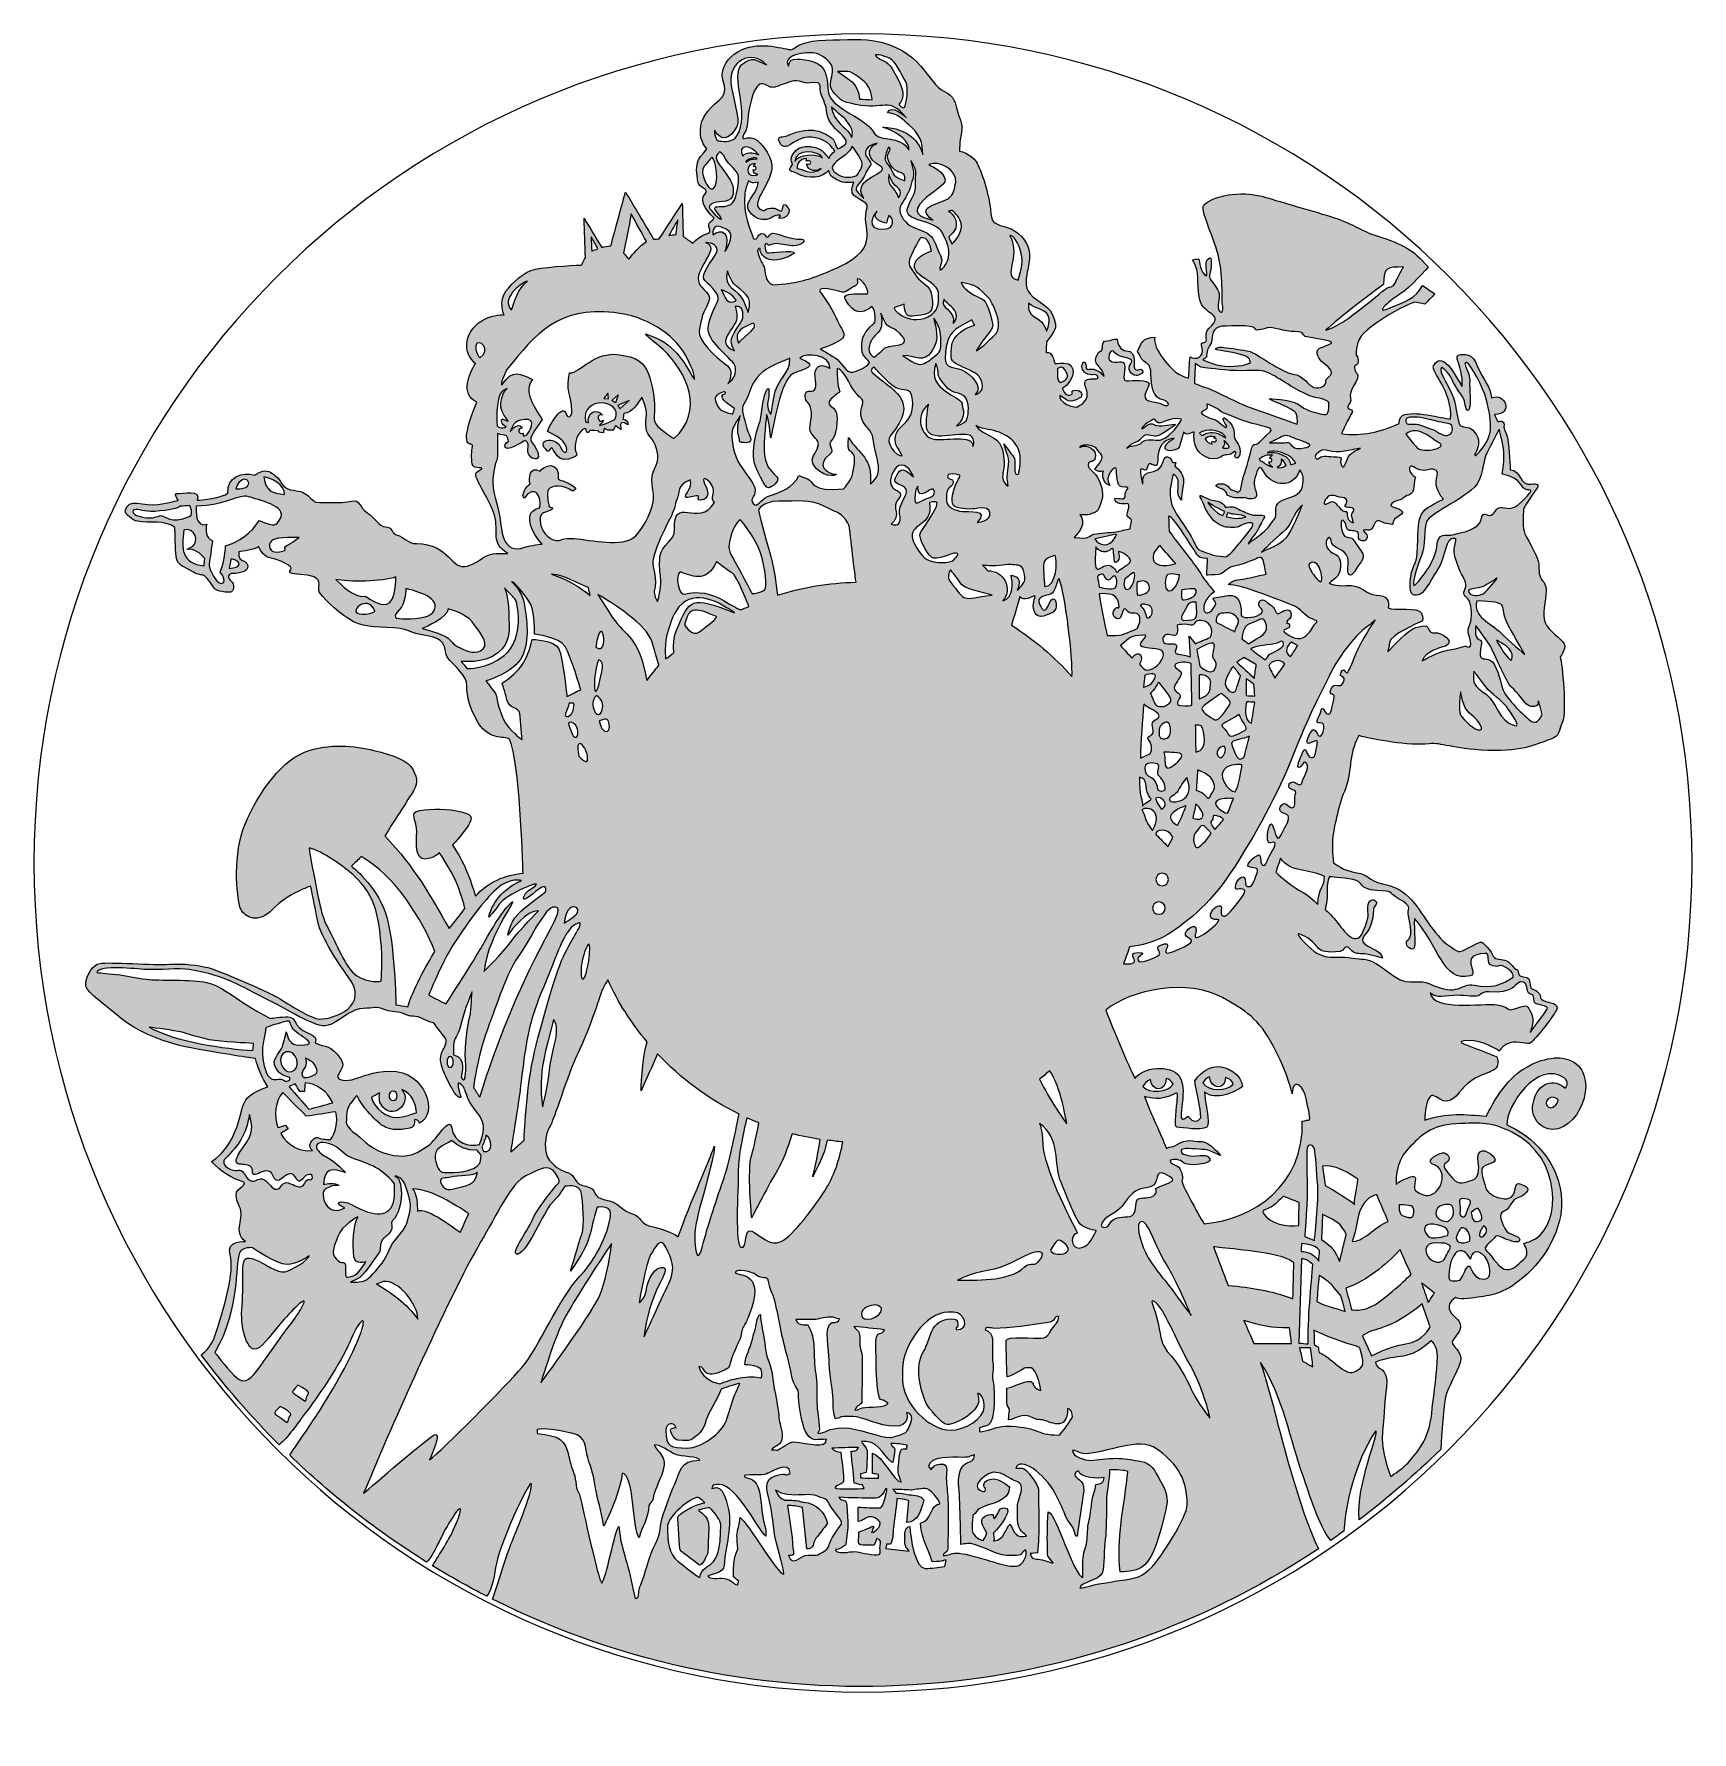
# Model space of a CAD drawing. Header units: inches. Extents: x 50 to 350, y -357 to -50.
import ezdxf

# ---------------------------------------------------------------- set-up
doc = ezdxf.new("R2010")
doc.units = ezdxf.units.IN
doc.header["$MEASUREMENT"] = 0
doc.layers.add('Layer 1', color=7, linetype='Continuous')

msp = doc.modelspace()

# ---------------------------------------------------------------- hatches: boundary and pattern name
at = {"layer": 'Layer 1', "true_color": 0x231f20}
h = msp.add_hatch(color=250, dxfattribs=at)
edge = h.paths.add_edge_path()
edge.add_spline(control_points=[(321.23, -243.5), (320.63, -246.43), (323.22, -248.84), (325.8, -248.07), (331.02, -246.5), (333.35, -236.28), (326.58, -235.31), (324.16, -234.97), (320.11, -236.17), (317.27, -239.1), (314.42, -242.03), (312.79, -245.83), (312.79, -245.83), (309.31, -245.48), (305.34, -245.15), (301.67, -246.52), (301.67, -246.52), (301.58, -244.45), (302.27, -242.81), (303.36, -240.21), (304.7, -245.55), (307.87, -241.52), (310.66, -237.98), (313.26, -238.37), (314.51, -237.12), (315.2, -236.43), (314.68, -235.05), (314.68, -235.05), (314.68, -235.05), (312.18, -234.02), (310.55, -233.42), (308.91, -232.81), (306.84, -232.21), (309.51, -232.12), (312.18, -232.04), (315.11, -234.02), (315.11, -234.02), (315.11, -234.02), (315.37, -233.42), (316.58, -232.73), (317.79, -232.04), (319.85, -232.73), (320.54, -232.64), (321.23, -232.55), (324.85, -227.9), (325.46, -226.61), (326.06, -225.31), (324.16, -225.4), (323.13, -224.88), (322.1, -224.36), (322.96, -224.19), (322.18, -223.42), (321.41, -222.64), (320.89, -223.16), (320.72, -222.04), (320.54, -220.92), (320.63, -220.74), (319.42, -220.57), (318.22, -220.4), (318.82, -219.54), (318.13, -219.19), (317.44, -218.85), (317.18, -217.56), (315.46, -217.47), (313.73, -217.38), (314.25, -216.61), (312.96, -215.23), (311.67, -213.85), (311.92, -214.19), (309.68, -215.31), (307.44, -216.43), (308.05, -216.26), (305.8, -214.8), (303.56, -213.33), (300.81, -208.33), (299.25, -206.69), (297.7, -205.06), (296.75, -204.37), (294, -203.76), (291.24, -203.16), (291.58, -202.04), (289.34, -201.78), (287.1, -201.52), (285.12, -199.97), (285.12, -199.97), (285.12, -199.97), (284.86, -197.99), (284.95, -196.09), (285.03, -194.2), (286.07, -189.46), (287.1, -187.04), (288.56, -183.64), (287.71, -180.59), (289.69, -176.96), (292.43, -177.66), (298.77, -178.85), (302.44, -178.42), (304.68, -178.16), (306.41, -179.37), (313.05, -179.63), (319.68, -179.89), (322.27, -178.34), (324.25, -177.65), (326.23, -176.96), (325.8, -176.18), (326.58, -174.46), (327.32, -172.82), (326.54, -163.82), (326.15, -162.74), (326.15, -162.74), (326.49, -162.3), (326.92, -161.18), (327.35, -160.06), (325.54, -159.2), (324.16, -157.65), (322.78, -156.1), (323.13, -154.55), (323.47, -152.22), (323.82, -149.89), (323.47, -149.55), (322.78, -148.69), (322.1, -147.82), (322.44, -146.7), (322.18, -145.41), (321.92, -144.12), (319.85, -140.93), (319.6, -139.98), (319.34, -139.03), (319.51, -135.93), (319.51, -135.93), (319.51, -135.93), (320.97, -133.43), (321.75, -132.48), (322.53, -131.53), (322.01, -131.27), (320.97, -131.45), (318.68, -131.83), (319.12, -128.86), (317.1, -128.86), (317.1, -128.86), (316.92, -124.81), (316.67, -123.34), (316.41, -121.88), (315.89, -121.79), (315.98, -120.76), (316.06, -119.72), (314.86, -120.16), (314.86, -120.16), (314.65, -119.72), (314.45, -119.29), (314.25, -118.86), (317.83, -118.86), (316.18, -114.77), (313.73, -115.85), (313.54, -113.67), (312.36, -112.93), (311.15, -110.07), (310.2, -107.83), (309.25, -108), (308.13, -108), (306.39, -108), (308.69, -110.13), (308.39, -113.78), (308.39, -113.78), (306.58, -110.5), (305.46, -109.55), (304.34, -108.61), (303.65, -109.29), (303.22, -110.07), (302.68, -111.04), (306.71, -114.62), (306.32, -119.72), (304.73, -119.47), (299.55, -118.07), (297.62, -119.03), (296.93, -119.38), (297.01, -120.5), (297.01, -120.5), (293.62, -122.03), (290.28, -122.85), (286.58, -122.31), (286.58, -122.31), (288.05, -119.12), (288.48, -118.52), (288.91, -117.91), (287.53, -117.91), (287.7, -117.4), (287.88, -116.88), (288.48, -116.45), (288.22, -115.93), (287.55, -114.59), (290.31, -112.33), (289.34, -111.36), (288.91, -110.93), (288.65, -109.98), (289.25, -109.9), (289.86, -109.81), (289.43, -108.17), (289.43, -108.17), (289.43, -108.17), (289, -108.69), (289.34, -106.62), (289.69, -104.55), (290.89, -103.69), (293.91, -101.62), (296.93, -99.55), (299.77, -98.52), (299.77, -98.52), (300.4, -98.64), (301.04, -98.75), (301.67, -98.87), (302.27, -98.26), (302.87, -97.66), (303.48, -97.05), (302.73, -96.54), (301.98, -96.02), (301.24, -95.5), (299.84, -97.86), (298.71, -98.22), (294.94, -99.73), (292.36, -100.76), (295.55, -98), (297.19, -97.05), (298.82, -96.11), (302.27, -92.14), (302.27, -92.14), (299.34, -88.97), (297.94, -88.1), (292.96, -86.54), (290.2, -85.68), (288.74, -84.38), (285.29, -83.26), (281.84, -82.14), (275.55, -80.42), (272.88, -79.56), (269.31, -78.41), (263.98, -78.87), (261.76, -80.85), (260.98, -81.54), (262.36, -84.21), (263.83, -88.52), (265.29, -92.83), (264.86, -97.4), (265.03, -98.95), (265.21, -100.5), (264.95, -100.5), (264.52, -100.16), (264.09, -99.81), (264.26, -98.95), (264.43, -97.74), (264.6, -96.54), (264, -95.93), (263.14, -94.81), (262.28, -93.69), (262.88, -93.87), (262.97, -91.97), (263.05, -90.07), (262.88, -90.42), (262.28, -90.85), (261.67, -91.28), (262.71, -94.47), (261.85, -93.61), (260.71, -92.47), (261.01, -90.65), (260.64, -90.68), (260.29, -90.73), (259.95, -90.79), (259.6, -90.85), (261.21, -93.6), (260.2, -94.27), (260.9, -97.92), (261.51, -101.11), (265.71, -100.41), (262.62, -103.26), (261.5, -104.3), (262.53, -105.42), (261.93, -105.76), (261.33, -106.11), (261.07, -105.59), (261.33, -106.62), (261.8, -108.5), (260.23, -109.07), (259.17, -108.43), (259.08, -109.71), (258.99, -110.98), (258.9, -112.26), (258.9, -112.26), (257.91, -112.04), (257.13, -111.57), (255.64, -110.66), (252.34, -106.93), (252.79, -104.85), (250.58, -104.99), (250.37, -105.84), (249.69, -107.48), (250.26, -108.24), (250.13, -108.86), (251.11, -109.42), (251.86, -109.84), (252.1, -110.54), (252.1, -111.57), (252.1, -113.63), (252.38, -115.99), (254.51, -116.26), (255.03, -116.33), (255.54, -117.1), (255.07, -117.21), (254.46, -117.35), (253.95, -116.86), (253.39, -116.73), (251.81, -116.37), (250.02, -116.64), (251.67, -113.72), (252.35, -112.51), (249.47, -112.65), (248.78, -112.73), (246.53, -112.99), (247.36, -112.43), (247.36, -110.32), (247.36, -108.33), (245.76, -110.09), (244.61, -109.04), (244.16, -108.47), (244.78, -106.51), (245.64, -107.74), (246.4, -108.84), (249.53, -108.33), (248.4, -109.73), (247.79, -110.48), (248.37, -111.79), (249.43, -111.79), (249.85, -111.79), (251.08, -111.38), (250.47, -110.76), (250.18, -110.47), (249.82, -110.85), (249.61, -110.85), (248.26, -110.85), (250.19, -107.31), (247.54, -107.31), (246.68, -107.31), (245.99, -106.1), (245.99, -105.24), (245.28, -105.07), (244.98, -105.5), (244.18, -105.5), (243.4, -105.5), (243.31, -106.05), (243.31, -106.8), (243.31, -107.64), (242.9, -107.26), (242.62, -107.66), (241.07, -109.89), (243.44, -109.97), (243.64, -111.95), (243.09, -111.53), (243.16, -111.08), (241.69, -110.67), (241.09, -110.5), (240.36, -111.01), (240.36, -110.28), (240.36, -108.57), (239.4, -109.59), (239.63, -110.46), (239.79, -111.08), (240.5, -111.66), (241.26, -111.66), (241.5, -111.66), (242.17, -111.59), (242.3, -111.75), (243.41, -113.14), (240.14, -111.65), (240.14, -113.17), (240.14, -114.2), (240.76, -114.39), (240.53, -115.58), (240.24, -117.1), (238.51, -117.52), (238.51, -117.54), (237.64, -117.34), (236.93, -117.19), (236.33, -116.71), (235.38, -115.93), (235.64, -115.41), (235.64, -115.41), (236.99, -116.17), (237.13, -117.06), (239.26, -115.85), (239.87, -115.5), (239.61, -114.38), (238.4, -114.47), (237.19, -114.55), (238.4, -115.07), (237.45, -115.33), (236.5, -115.59), (236.07, -114.12), (236.07, -114.12), (238.44, -112.7), (238.73, -109.55), (236.42, -109.55), (235.3, -109.55), (234.69, -109.64), (234.69, -109.64), (234.54, -109.09), (234.31, -107.4), (233.14, -107.66), (233.27, -104.52), (232.91, -106.62), (234.52, -103.86), (235.12, -102.83), (234.78, -102.14), (234.18, -100.59), (233.57, -99.04), (230.56, -97.92), (229.87, -96.54), (228.42, -93.64), (232, -90.13), (228.66, -86.63), (226.94, -84.82), (225.38, -84.99), (224.44, -84.47), (223.49, -83.95), (223.32, -84.21), (223.06, -81.71), (222.8, -79.21), (221.42, -74.56), (220.47, -73.09), (219.52, -71.63), (217.45, -71.2), (217.45, -71.2), (217.45, -71.2), (217.45, -69.56), (217.8, -67.83), (218.14, -66.11), (217.28, -64.9), (217.02, -63.78), (216.77, -62.66), (216.59, -61.2), (214.61, -60.34), (211.75, -59.09), (210.62, -52.52), (201.68, -51.2), (199.35, -50.85), (195.22, -51.03), (191.94, -51.2), (188.67, -51.37), (187.2, -52.84), (187.2, -52.84), (186.69, -53.05), (182.32, -51.34), (178.75, -52.58), (176.77, -53.27), (175.13, -54.65), (174.62, -56.63), (174.1, -58.61), (176.17, -60.25), (173.93, -62.06), (171.69, -63.87), (170.74, -65.16), (170.57, -67.32), (170.39, -69.47), (171.77, -70.77), (171.77, -70.77), (169.84, -73.09), (169.6, -73.3), (170.13, -76.8), (170.31, -77.92), (172.37, -78.01), (171.43, -78.95), (170.48, -79.9), (171.25, -81.2), (172.12, -82.32), (172.98, -83.44), (173.5, -83.18), (172.46, -83.95), (171.43, -84.73), (173.06, -85.85), (171.86, -86.11), (170.65, -86.37), (169.19, -87.83), (169.19, -87.83), (168.61, -87.43), (168.04, -87.03), (167.46, -86.63), (167.4, -84.64), (167.35, -82.66), (167.29, -80.68), (165.91, -82.8), (164.53, -84.93), (163.15, -87.06), (162.81, -87.09), (162.46, -87.11), (162.12, -87.14), (160.42, -84.3), (158.73, -81.45), (157.03, -78.61), (156.14, -81.86), (155.25, -85.1), (154.36, -88.35), (153.81, -88.44), (153.27, -88.52), (152.72, -88.61), (151.66, -86.86), (150.6, -85.1), (149.53, -83.35), (149.62, -85.71), (149.71, -88.06), (149.79, -90.42), (149.56, -90.88), (149.33, -91.34), (149.1, -91.8), (149.1, -91.8), (143.07, -92.06), (140.74, -92.57), (138.41, -93.09), (136.78, -94.9), (135.4, -96.54), (134.02, -98.18), (135.05, -100.85), (135.05, -100.85), (133.57, -100.57), (128.01, -101.89), (128.33, -106.97), (128.42, -108.35), (129.88, -109.64), (129.88, -109.64), (128.82, -111.21), (127.01, -115.21), (130.14, -116.62), (126.25, -126.13), (129.62, -123.5), (129.36, -124.64), (129.19, -125.41), (129.11, -126.71), (129.28, -127.83), (129.45, -128.95), (131.86, -128.17), (130.74, -128.86), (129.62, -129.55), (129.79, -129.64), (130.4, -131.02), (131, -132.39), (132.9, -135.41), (133.33, -137.05), (134.17, -140.25), (132.55, -142), (135.74, -144.03), (130.98, -143.66), (131.67, -145.24), (128.42, -146.27), (125.46, -147.21), (125.33, -142.22), (119.19, -142.22), (117.64, -142.22), (116.87, -140.93), (115.74, -140.67), (114.62, -140.41), (115.06, -139.29), (113.68, -139.2), (112.3, -139.12), (111.78, -137.57), (110.31, -136.62), (108.85, -135.67), (109.02, -134.12), (107.47, -134.55), (105.92, -134.98), (100.92, -134.72), (100.92, -134.72), (100.92, -134.72), (100.4, -134.29), (99.54, -133.52), (98.68, -132.74), (97.9, -132.74), (96.44, -132.48), (94.97, -132.22), (94.54, -130.58), (93.85, -130.07), (93.16, -129.55), (92.47, -128.86), (91.44, -129.12), (90.4, -129.38), (89.97, -129.81), (89.97, -129.81), (87.81, -129.13), (84.84, -130.17), (85.06, -133.08), (84.09, -133.92), (80.27, -134.34), (79.54, -134.38), (80.37, -132.31), (76.92, -133.17), (75.84, -133.17), (75.23, -133.17), (76.1, -134.38), (76.1, -134.38), (76.1, -134.38), (74.37, -134.89), (72.48, -135.15), (69.99, -135.49), (66.88, -133.81), (66.53, -136.27), (66.44, -136.88), (67.82, -138), (68.77, -138.17), (70.91, -138.56), (73.58, -137.85), (75.49, -139.29), (75.75, -146.53), (75.21, -145.31), (78.85, -147.39), (80.81, -148.51), (80.24, -146.72), (82.65, -150.32), (82.99, -150.84), (85.06, -151.1), (85.58, -151.01), (86.09, -150.93), (86.52, -149.63), (85.58, -148.86), (84.63, -148.08), (85.66, -147.65), (85.66, -147.65), (85.66, -147.65), (87.99, -147.65), (88.51, -146.88), (89.02, -146.1), (88.34, -145.41), (87.65, -145.24), (86.96, -145.07), (87.04, -143.69), (87.04, -143.69), (87.71, -143.52), (89.88, -143.42), (90.66, -142.74), (90.66, -142.74), (90.75, -143.26), (91.52, -144.12), (92.3, -144.98), (93.25, -144.63), (95.4, -145.76), (97.56, -146.88), (95.83, -147.05), (96.44, -147.48), (97.04, -147.91), (99.11, -147.65), (100.66, -148.25), (102.21, -148.86), (101.26, -150.15), (101.61, -150.93), (101.95, -151.7), (104.63, -154.29), (106.95, -155.84), (109.28, -157.39), (111.61, -157.22), (115.14, -157.48), (118.68, -157.74), (117.56, -158.43), (120.92, -158.86), (124.28, -159.29), (124.28, -160.75), (124.54, -162.13), (124.8, -163.51), (128.07, -165.58), (128.24, -167.3), (128.42, -169.03), (128.24, -171.1), (130.4, -174.63), (132.55, -178.16), (135.66, -176.79), (136.09, -177.73), (137.9, -181.73), (138.39, -199.11), (138.5, -201.87), (135.32, -202.07), (132.03, -203.52), (129.88, -206.01), (128.9, -202.7), (127.79, -199.8), (125.74, -196.78), (125.74, -196.78), (127.21, -195.14), (128.24, -193.68), (129.28, -192.21), (129.79, -191.35), (127.38, -190.75), (124.97, -190.15), (121.95, -190.15), (119.8, -190.49), (117.64, -190.83), (119.37, -192.39), (119.28, -194.37), (119.19, -196.35), (118.93, -199.37), (120.74, -199.28), (122.55, -199.2), (123.33, -198.08), (123.33, -198.08), (125.85, -202.04), (126.73, -203.53), (127.98, -208.25), (127.04, -209.45), (126.09, -210.66), (125.14, -211.87), (121.17, -205.04), (119.2, -201.33), (113.5, -195.06), (113.5, -195.06), (116.95, -189.63), (118.24, -187.65), (119.54, -185.66), (119.45, -184.89), (118.59, -183.16), (117.73, -181.44), (115.06, -180.49), (111.52, -179.63), (107.99, -178.77), (103.51, -178.25), (98.94, -179.97), (94.37, -181.7), (89.71, -188.59), (87.82, -194.02), (85.92, -199.45), (86.78, -207.04), (87.47, -208.42), (88.16, -209.8), (90.58, -211.18), (93.25, -208.33), (95.92, -205.49), (100.06, -204.2), (100.06, -204.2), (100.06, -204.2), (100.83, -207.82), (101.35, -210.57), (101.87, -213.33), (105.32, -218.5), (106.87, -220.57), (110.9, -225.95), (104.33, -228.24), (101.61, -228.24), (100.23, -228.24), (96.18, -225.57), (94.11, -224.36), (92.04, -223.16), (83.34, -219.37), (81.44, -218.93), (79.54, -218.5), (77.3, -218.16), (74.54, -218.33), (71.79, -218.5), (63.51, -217.9), (61.96, -218.16), (60.41, -218.42), (59.55, -220.4), (59.37, -221.78), (59.2, -223.16), (61.27, -224.36), (65.06, -227.55), (68.85, -230.74), (73.6, -232.64), (79.54, -233.67), (85.49, -234.71), (90.06, -235.4), (90.06, -235.4), (90.55, -237.24), (91.31, -238.93), (92.3, -240.48), (86.26, -242.64), (88.68, -244.1), (85.84, -249.79), (84.37, -252.72), (82.13, -254.02), (82.13, -254.02), (83.88, -255.94), (85.63, -256.94), (88.08, -257.81), (88.08, -259.16), (85.36, -258.49), (87.21, -262.2), (88.26, -264.29), (85.85, -266.62), (88.27, -268.51), (88.27, -268.51), (84.64, -268.16), (85.51, -270.92), (86.37, -273.68), (84.3, -281.1), (82.75, -285.58), (82.18, -287.23), (81.23, -288.29), (80.27, -288.98), (84.57, -294.74), (89.28, -300.18), (94.35, -305.26), (95.99, -303.92), (97.4, -301.81), (99.48, -299.04), (102.06, -295.59), (105.34, -290.76), (107.07, -286.79), (110.56, -278.75), (111.83, -283.09), (101.52, -299.35), (100.45, -301.05), (97.9, -304.77), (96.27, -307.14), (103.81, -314.42), (112.11, -320.91), (121.04, -326.49), (122.44, -325.2), (123.53, -321.86), (125.4, -318.92), (127.81, -315.13), (127.47, -317.02), (126.17, -320.04), (125.31, -322.07), (123.31, -325.27), (122.09, -327.14), (125.3, -329.11), (128.58, -330.96), (131.94, -332.68), (132.96, -331.29), (133.32, -328.62), (133.67, -326.76), (134.44, -322.82), (140.69, -309.08), (139.97, -312.97), (139.53, -315.3), (138.16, -318.66), (136.69, -322.28), (135.76, -324.58), (134.09, -329.73), (132.99, -333.2), (180.8, -357.24), (238.15, -353.57), (282.42, -324.08), (278.99, -317.26), (275.25, -302.28), (274.26, -298.32), (273.65, -295.91), (271.93, -290.39), (271.93, -290.39), (276.09, -296.63), (277.22, -304.3), (279.69, -311.08), (280.63, -313.67), (282.43, -319.97), (284.63, -322.57), (285.43, -322.02), (286.22, -321.46), (287.01, -320.89), (287.33, -314.49), (289.88, -306.97), (292.79, -302.72), (293.49, -303), (289.19, -312.41), (289.78, -318.84), (294.97, -314.91), (299.89, -310.65), (304.52, -306.09), (304.69, -303.35), (305.06, -297.95), (305.37, -296.68), (305.8, -294.96), (307.53, -292.11), (308.05, -290.39), (308.56, -288.67), (307.1, -287.8), (306.67, -287.03), (306.24, -286.25), (308.13, -285.13), (308.13, -283.84), (308.13, -282.55), (306.32, -281.94), (306.06, -280.65), (305.8, -279.36), (307.27, -278.58), (307.27, -278.58), (307.27, -278.58), (307.44, -279.18), (310.63, -278.67), (313.82, -278.15), (315.54, -278.24), (319.51, -274.96), (323.47, -271.69), (326.58, -266.08), (326.41, -261.17), (326.15, -254.01), (320.96, -249.28), (316.49, -247.38), (316.31, -244.02), (322.06, -235.54), (326.84, -238.85), (327.96, -239.62), (327.09, -240.74), (327.09, -240.74), (325.12, -238.98), (322.07, -239.42), (321.23, -243.5)], knot_values=[0, 0, 0, 0, 1, 1, 1, 2, 2, 2, 3, 3, 3, 4, 4, 4, 5, 5, 5, 6, 6, 6, 7, 7, 7, 8, 8, 8, 9, 9, 9, 10, 10, 10, 11, 11, 11, 12, 12, 12, 13, 13, 13, 14, 14, 14, 15, 15, 15, 16, 16, 16, 17, 17, 17, 18, 18, 18, 19, 19, 19, 20, 20, 20, 21, 21, 21, 22, 22, 22, 23, 23, 23, 24, 24, 24, 25, 25, 25, 26, 26, 26, 27, 27, 27, 28, 28, 28, 29, 29, 29, 30, 30, 30, 31, 31, 31, 32, 32, 32, 33, 33, 33, 34, 34, 34, 35, 35, 35, 36, 36, 36, 37, 37, 37, 38, 38, 38, 39, 39, 39, 40, 40, 40, 41, 41, 41, 42, 42, 42, 43, 43, 43, 44, 44, 44, 45, 45, 45, 46, 46, 46, 47, 47, 47, 48, 48, 48, 49, 49, 49, 50, 50, 50, 51, 51, 51, 52, 52, 52, 53, 53, 53, 54, 54, 54, 55, 55, 55, 56, 56, 56, 57, 57, 57, 58, 58, 58, 59, 59, 59, 60, 60, 60, 61, 61, 61, 62, 62, 62, 63, 63, 63, 64, 64, 64, 65, 65, 65, 66, 66, 66, 67, 67, 67, 68, 68, 68, 69, 69, 69, 70, 70, 70, 71, 71, 71, 72, 72, 72, 73, 73, 73, 74, 74, 74, 75, 75, 75, 76, 76, 76, 77, 77, 77, 78, 78, 78, 79, 79, 79, 80, 80, 80, 81, 81, 81, 82, 82, 82, 83, 83, 83, 84, 84, 84, 85, 85, 85, 86, 86, 86, 87, 87, 87, 88, 88, 88, 89, 89, 89, 90, 90, 90, 91, 91, 91, 92, 92, 92, 93, 93, 93, 94, 94, 94, 95, 95, 95, 96, 96, 96, 97, 97, 97, 98, 98, 98, 99, 99, 99, 100, 100, 100, 101, 101, 101, 102, 102, 102, 103, 103, 103, 104, 104, 104, 105, 105, 105, 106, 106, 106, 107, 107, 107, 108, 108, 108, 109, 109, 109, 110, 110, 110, 111, 111, 111, 112, 112, 112, 113, 113, 113, 114, 114, 114, 115, 115, 115, 116, 116, 116, 117, 117, 117, 118, 118, 118, 119, 119, 119, 120, 120, 120, 121, 121, 121, 122, 122, 122, 123, 123, 123, 124, 124, 124, 125, 125, 125, 126, 126, 126, 127, 127, 127, 128, 128, 128, 129, 129, 129, 130, 130, 130, 131, 131, 131, 132, 132, 132, 133, 133, 133, 134, 134, 134, 135, 135, 135, 136, 136, 136, 137, 137, 137, 138, 138, 138, 139, 139, 139, 140, 140, 140, 141, 141, 141, 142, 142, 142, 143, 143, 143, 144, 144, 144, 145, 145, 145, 146, 146, 146, 147, 147, 147, 148, 148, 148, 149, 149, 149, 150, 150, 150, 151, 151, 151, 152, 152, 152, 153, 153, 153, 154, 154, 154, 155, 155, 155, 156, 156, 156, 157, 157, 157, 158, 158, 158, 159, 159, 159, 160, 160, 160, 161, 161, 161, 162, 162, 162, 163, 163, 163, 164, 164, 164, 165, 165, 165, 166, 166, 166, 167, 167, 167, 168, 168, 168, 169, 169, 169, 170, 170, 170, 171, 171, 171, 172, 172, 172, 173, 173, 173, 174, 174, 174, 175, 175, 175, 176, 176, 176, 177, 177, 177, 178, 178, 178, 179, 179, 179, 180, 180, 180, 181, 181, 181, 182, 182, 182, 183, 183, 183, 184, 184, 184, 185, 185, 185, 186, 186, 186, 187, 187, 187, 188, 188, 188, 189, 189, 189, 190, 190, 190, 191, 191, 191, 192, 192, 192, 193, 193, 193, 194, 194, 194, 195, 195, 195, 196, 196, 196, 197, 197, 197, 198, 198, 198, 199, 199, 199, 200, 200, 200, 201, 201, 201, 202, 202, 202, 203, 203, 203, 204, 204, 204, 205, 205, 205, 206, 206, 206, 207, 207, 207, 208, 208, 208, 209, 209, 209, 210, 210, 210, 211, 211, 211, 212, 212, 212, 213, 213, 213, 214, 214, 214, 215, 215, 215, 216, 216, 216, 217, 217, 217, 218, 218, 218, 219, 219, 219, 220, 220, 220, 221, 221, 221, 222, 222, 222, 223, 223, 223, 224, 224, 224, 225, 225, 225, 226, 226, 226, 227, 227, 227, 228, 228, 228, 229, 229, 229, 230, 230, 230, 231, 231, 231, 232, 232, 232, 233, 233, 233, 234, 234, 234, 235, 235, 235, 236, 236, 236, 237, 237, 237, 238, 238, 238, 239, 239, 239, 240, 240, 240, 241, 241, 241, 242, 242, 242, 243, 243, 243, 244, 244, 244, 245, 245, 245, 246, 246, 246, 247, 247, 247, 248, 248, 248, 249, 249, 249, 250, 250, 250, 251, 251, 251, 252, 252, 252, 253, 253, 253, 254, 254, 254, 255, 255, 255, 256, 256, 256, 257, 257, 257, 258, 258, 258, 259, 259, 259, 260, 260, 260, 261, 261, 261, 262, 262, 262, 263, 263, 263, 264, 264, 264, 265, 265, 265, 266, 266, 266, 267, 267, 267, 268, 268, 268, 269, 269, 269, 270, 270, 270, 271, 271, 271, 272, 272, 272, 273, 273, 273, 274, 274, 274, 275, 275, 275, 276, 276, 276, 277, 277, 277, 278, 278, 278, 279, 279, 279, 280, 280, 280, 281, 281, 281, 282, 282, 282, 283, 283, 283, 284, 284, 284, 285, 285, 285, 286, 286, 286, 287, 287, 287, 288, 288, 288, 289, 289, 289, 290, 290, 290, 291, 291, 291, 292, 292, 292, 293, 293, 293, 294, 294, 294, 295, 295, 295, 296, 296, 296, 297, 297, 297, 298, 298, 298, 299, 299, 299, 299], degree=3, periodic=1)
edge = h.paths.add_edge_path()
edge.add_spline(control_points=[(325.37, -243.76), (324.15, -245.28), (322.47, -242.99), (324.6, -242.38), (325.89, -242.55), (326.06, -242.9), (325.37, -243.76)], knot_values=[0, 0, 0, 0, 1, 1, 1, 2, 2, 2, 2], degree=3, periodic=1)
edge = h.paths.add_edge_path()
edge.add_spline(control_points=[(95.32, -133.34), (93.06, -133.04), (92.01, -132.82), (91.61, -130.15), (92.69, -130.24), (95.57, -131.59), (95.32, -133.34)], knot_values=[0, 0, 0, 0, 1, 1, 1, 2, 2, 2, 2], degree=3, periodic=1)
edge = h.paths.add_edge_path()
edge.add_spline(control_points=[(86.52, -132.31), (87.86, -128.3), (91.02, -132.49), (86.52, -132.31), (86.52, -132.31), (86.52, -132.31), (86.52, -132.31)], knot_values=[0, 0, 0, 0, 1, 1, 1, 2, 2, 2, 2], degree=3, periodic=1)
edge = h.paths.add_edge_path()
edge.add_spline(control_points=[(72.82, -137.14), (72.82, -137.14), (71.61, -137.65), (70.75, -137.57), (69.89, -137.48), (67.91, -137.22), (67.91, -136.45), (67.91, -135.67), (69.27, -136.2), (70.56, -136.37), (71.63, -136.52), (76.06, -136.06), (76.47, -135.44), (77.02, -135.41), (77.64, -135.36), (78.19, -135.33), (78.19, -135.33), (79.03, -136.88), (78.08, -137.31), (74.73, -138.83), (73.78, -137.1), (72.82, -137.14)], knot_values=[0, 0, 0, 0, 1, 1, 1, 2, 2, 2, 3, 3, 3, 4, 4, 4, 5, 5, 5, 6, 6, 6, 7, 7, 7, 7], degree=3, periodic=1)
edge = h.paths.add_edge_path()
edge.add_spline(control_points=[(80.78, -146.25), (76.63, -145.79), (76.65, -143.07), (77.12, -139.74), (79.33, -139.19), (79.77, -142.02), (78.77, -142.65), (78.08, -143.08), (77.65, -143.26), (77.65, -143.26), (79, -142.92), (80.24, -144.16), (80.92, -144.89), (80.86, -145.44), (80.84, -145.71), (80.78, -146.25)], knot_values=[0, 0, 0, 0, 1, 1, 1, 2, 2, 2, 3, 3, 3, 4, 4, 4, 5, 5, 5, 5], degree=3, periodic=1)
edge = h.paths.add_edge_path()
edge.add_spline(control_points=[(85.32, -146.7), (85.43, -146.13), (85.55, -145.55), (85.66, -144.98), (87.77, -145.38), (87.52, -146.6), (85.32, -146.7)], knot_values=[0, 0, 0, 0, 1, 1, 1, 2, 2, 2, 2], degree=3, periodic=1)
edge = h.paths.add_edge_path()
edge.add_spline(control_points=[(90.74, -138.02), (89.47, -140.24), (86.94, -141.98), (84.68, -142.62), (84.56, -144.21), (84.28, -146.12), (83.68, -147.39), (85.27, -149.09), (83.96, -150.65), (82.47, -148.08), (81.53, -146.44), (81.7, -146.01), (81.7, -146.01), (81.9, -144.58), (82.1, -143.14), (82.3, -141.7), (81.04, -141.23), (81, -139.63), (81.27, -138.69), (79.11, -139.41), (79.33, -136.21), (79.37, -135.41), (84.64, -135.41), (87.01, -133.13), (88.81, -133.73), (90.38, -134.25), (96.01, -135.38), (94.54, -137.74), (93.68, -139.12), (93.33, -138.86), (92.56, -138.69), (91.78, -138.51), (90.74, -138.02), (90.74, -138.02)], knot_values=[0, 0, 0, 0, 1, 1, 1, 2, 2, 2, 3, 3, 3, 4, 4, 4, 5, 5, 5, 6, 6, 6, 7, 7, 7, 8, 8, 8, 9, 9, 9, 10, 10, 10, 11, 11, 11, 11], degree=3, periodic=1)
edge = h.paths.add_edge_path()
edge.add_spline(control_points=[(95.75, -142.57), (94.8, -143.08), (96.33, -143.37), (94.44, -143.71), (92.54, -144.06), (92.13, -142.31), (93.08, -141.62), (94.02, -140.93), (97.99, -141.1), (97.99, -141.1), (97.99, -141.1), (96.7, -142.05), (95.75, -142.57)], knot_values=[0, 0, 0, 0, 1, 1, 1, 2, 2, 2, 3, 3, 3, 4, 4, 4, 4], degree=3, periodic=1)
edge = h.paths.add_edge_path()
edge.add_spline(control_points=[(318.91, -221.52), (318.91, -221.52), (320.03, -221.26), (320.11, -222.47), (320.2, -223.68), (320.46, -223.59), (321.06, -223.85), (321.66, -224.11), (320.97, -225.31), (322.01, -225.57), (324.86, -226.29), (324.25, -225.58), (320.72, -230.66), (320.72, -230.66), (321.66, -228.42), (320.89, -227.12), (320.11, -225.83), (320.46, -225.49), (318.3, -226.26), (316.15, -227.04), (317.27, -226), (314.77, -225.66), (312.07, -225.28), (303.05, -226.89), (302.62, -223.42), (302.62, -223.42), (303.3, -224.45), (305.37, -224.11), (307.44, -223.76), (308.91, -224.02), (310.46, -224.11), (312.01, -224.19), (311.58, -223.24), (313.22, -223.33), (317.86, -223.58), (317.42, -222.16), (318.91, -221.52)], knot_values=[0, 0, 0, 0, 1, 1, 1, 2, 2, 2, 3, 3, 3, 4, 4, 4, 5, 5, 5, 6, 6, 6, 7, 7, 7, 8, 8, 8, 9, 9, 9, 10, 10, 10, 11, 11, 11, 12, 12, 12, 12], degree=3, periodic=1)
edge = h.paths.add_edge_path()
edge.add_spline(control_points=[(288.65, -202.99), (290.63, -203.33), (289.6, -204.8), (292.96, -204.97), (296.32, -205.14), (294.6, -205.14), (297.01, -206.52), (299.43, -207.9), (298.56, -208.07), (298.65, -209.11), (298.74, -210.14), (299.6, -212.99), (298.74, -213.76), (297.87, -214.54), (298.48, -215.31), (299.25, -215.57), (300.41, -215.96), (299.54, -212.04), (299.77, -210.06), (304.14, -214.77), (304.91, -221.72), (309.86, -220.4), (311.69, -219.91), (307.52, -216.71), (312.53, -216.35), (313.73, -216.26), (312.44, -218.16), (313.91, -218.59), (315.37, -219.02), (314.68, -218.07), (316.32, -218.93), (317.96, -219.8), (317.61, -220.66), (317.61, -220.66), (315.62, -222.03), (313.76, -222.75), (310.63, -222.12), (307.89, -221.58), (308.09, -224.46), (302.36, -221.78), (301.06, -221.18), (299.25, -221.78), (297.79, -221.35), (296.32, -220.92), (294.34, -219.11), (292.79, -218.16), (291.24, -217.21), (290.2, -217.47), (288.57, -217.21), (284.47, -216.56), (283.56, -218.26), (279.69, -214.19), (277.96, -212.38), (278.74, -212.64), (280.03, -213.33), (282.94, -214.88), (281.41, -216.55), (286.32, -216), (287.1, -215.92), (287.27, -214.54), (288.13, -215.57), (289, -216.61), (289.69, -216.35), (290.72, -216.43), (291.75, -216.52), (294, -217.21), (294, -217.21), (293.73, -215.61), (291.17, -215.45), (290.46, -214.28), (289.79, -213.16), (292.36, -212.72), (292.36, -208.5), (292.36, -207.73), (293.22, -207.47), (292.79, -206.95), (292.36, -206.44), (291.41, -206.52), (291.32, -207.99), (291.24, -209.45), (291.84, -209.19), (290.46, -212.47), (289.08, -215.75), (286.41, -211.44), (285.55, -210.4), (284.69, -209.37), (283.65, -208.42), (283.65, -208.42), (284.44, -204.91), (283.49, -204.35), (284.43, -202.47), (284.43, -202.47), (286.67, -202.64), (288.65, -202.99)], knot_values=[0, 0, 0, 0, 1, 1, 1, 2, 2, 2, 3, 3, 3, 4, 4, 4, 5, 5, 5, 6, 6, 6, 7, 7, 7, 8, 8, 8, 9, 9, 9, 10, 10, 10, 11, 11, 11, 12, 12, 12, 13, 13, 13, 14, 14, 14, 15, 15, 15, 16, 16, 16, 17, 17, 17, 18, 18, 18, 19, 19, 19, 20, 20, 20, 21, 21, 21, 22, 22, 22, 23, 23, 23, 24, 24, 24, 25, 25, 25, 26, 26, 26, 27, 27, 27, 28, 28, 28, 29, 29, 29, 30, 30, 30, 31, 31, 31, 31], degree=3, periodic=1)
edge = h.paths.add_edge_path()
edge.add_spline(control_points=[(297.19, -269.96), (297.85, -271.46), (298.51, -272.95), (299.17, -274.44), (299.17, -274.44), (295.03, -278.41), (292.7, -279.87), (290.38, -281.34), (288.39, -280.82), (288.39, -280.82), (288.05, -279.53), (287.7, -278.24), (287.36, -276.94), (291.57, -275.32), (294.24, -273), (297.19, -269.96)], knot_values=[0, 0, 0, 0, 1, 1, 1, 2, 2, 2, 3, 3, 3, 4, 4, 4, 5, 5, 5, 5], degree=3, periodic=1)
edge = h.paths.add_edge_path()
edge.add_spline(control_points=[(297.01, -261.86), (299.08, -261.86), (299.77, -261.95), (299.68, -263.15), (299.6, -264.36), (299, -264.27), (297.87, -263.93), (296.75, -263.58), (297.01, -261.86), (297.01, -261.86)], knot_values=[0, 0, 0, 0, 1, 1, 1, 2, 2, 2, 3, 3, 3, 3], degree=3, periodic=1)
edge = h.paths.add_edge_path()
edge.add_spline(control_points=[(261.7, -265.27), (260.62, -263.46), (257.45, -257.92), (257.72, -257.34), (257.96, -256.81), (257.61, -255.25), (256.85, -254.84), (256.09, -254.43), (255.87, -254.55), (255.5, -253.83), (256.46, -253.53), (257.27, -253.57), (257.99, -254.25), (258.72, -254.95), (263.43, -254.51), (262.77, -253.52), (261.86, -252.16), (260.4, -253.6), (257.99, -252.71), (257.47, -252.52), (257.27, -251.78), (258.09, -251.69), (258.77, -251.61), (261.48, -251.8), (262.12, -251.89), (262.72, -251.98), (264.68, -252.95), (264.68, -252.95), (263.97, -252.1), (262.4, -250.11), (260.79, -250.38), (259.89, -250.53), (258.82, -249.55), (256.4, -251.17), (256.08, -251.39), (255.56, -251.27), (254.9, -251.64), (253.78, -248.76), (252.15, -245.54), (250.92, -242.27), (251.78, -242.42), (253.85, -243.19), (256.37, -241.74), (257.14, -241.3), (256.88, -242.16), (256.87, -242.69), (256.83, -243.95), (256.16, -247.79), (256.76, -247.8), (257.98, -247.84), (260.96, -248.49), (262.22, -247.8), (262.91, -247.42), (261.73, -242.55), (261.81, -241.45), (263.78, -243.1), (267.32, -241.46), (268.66, -240.47), (268.49, -238.16), (265.84, -236.77), (264.14, -236.83), (262.05, -236.9), (260.54, -238.61), (260.02, -239.44), (260.45, -241.75), (261.02, -244.08), (261.14, -246.13), (260.68, -246.45), (260.64, -246.85), (259.81, -246.63), (258.83, -246.36), (259.19, -245.47), (258.47, -246.03), (256.2, -247.8), (259.07, -241.54), (257.28, -238.67), (255.81, -236.31), (250.4, -236.95), (249.21, -239.02), (249.16, -238.88), (249.11, -238.82), (249.05, -238.68), (247.11, -234.55), (245.76, -231.26), (243.93, -226.62), (248.55, -222.79), (258.85, -220.93), (265.02, -224.35), (269.2, -226.67), (271.59, -228.13), (274.24, -233.11), (276.88, -238.1), (277.66, -241.77), (277.66, -241.77), (277.76, -238.38), (279.96, -240.69), (280.2, -242.67), (280.38, -244.19), (281.24, -246.55), (280.66, -246.53), (280.08, -246.51), (279.49, -246.73), (279.49, -246.73), (279.75, -258.19), (270.84, -264.56), (261.7, -265.27)], knot_values=[0, 0, 0, 0, 1, 1, 1, 2, 2, 2, 3, 3, 3, 4, 4, 4, 5, 5, 5, 6, 6, 6, 7, 7, 7, 8, 8, 8, 9, 9, 9, 10, 10, 10, 11, 11, 11, 12, 12, 12, 13, 13, 13, 14, 14, 14, 15, 15, 15, 16, 16, 16, 17, 17, 17, 18, 18, 18, 19, 19, 19, 20, 20, 20, 21, 21, 21, 22, 22, 22, 23, 23, 23, 24, 24, 24, 25, 25, 25, 26, 26, 26, 27, 27, 27, 28, 28, 28, 29, 29, 29, 30, 30, 30, 31, 31, 31, 32, 32, 32, 33, 33, 33, 34, 34, 34, 35, 35, 35, 35], degree=3, periodic=1)
edge = h.paths.add_edge_path()
edge.add_spline(control_points=[(278.91, -261.43), (278.88, -262.81), (278.85, -264.19), (278.83, -265.57), (276.93, -266.02), (273.43, -265.17), (272.45, -263.41), (272.02, -262.63), (273.31, -262.72), (274.26, -261.95), (275.21, -261.17), (276.07, -260.31), (276.07, -260.31), (277.02, -260.68), (277.96, -261.06), (278.91, -261.43)], knot_values=[0, 0, 0, 0, 1, 1, 1, 2, 2, 2, 3, 3, 3, 4, 4, 4, 5, 5, 5, 5], degree=3, periodic=1)
edge = h.paths.add_edge_path()
edge.add_spline(control_points=[(206.89, -312), (205.62, -311.89), (203.45, -307.23), (201.73, -306.77), (201.73, -308.14), (201.73, -309.07), (201.73, -310.44), (202.17, -310.52), (202.35, -310.57), (202.79, -310.65), (202.79, -310.72), (202.79, -311.23), (202.78, -311.3), (201.71, -311.29), (200.64, -311.28), (199.57, -311.27), (199.57, -311.17), (199.57, -310.64), (199.57, -310.54), (199.91, -310.45), (200.25, -310.36), (200.6, -310.27), (200.69, -308.8), (200.77, -307.77), (200.74, -306.29), (200.74, -305.71), (199.83, -305.12), (199.71, -304.68), (200, -304.68), (200.3, -304.68), (200.59, -304.68), (203.05, -304.68), (204.24, -308.17), (205.42, -308.49), (205.58, -307.46), (205.62, -307.18), (205.78, -306.15), (205.8, -305.64), (205.26, -305.87), (205.04, -305.03), (205.94, -305.03), (207.16, -305.13), (207.97, -305.32), (207.97, -305.42), (207.93, -305.9), (207.93, -306), (206.79, -306), (206.76, -305.66), (206.46, -308.5), (206.19, -311.05), (206.48, -310.24), (206.89, -312)], knot_values=[0, 0, 0, 0, 1, 1, 1, 2, 2, 2, 3, 3, 3, 4, 4, 4, 5, 5, 5, 6, 6, 6, 7, 7, 7, 8, 8, 8, 9, 9, 9, 10, 10, 10, 11, 11, 11, 12, 12, 12, 13, 13, 13, 14, 14, 14, 15, 15, 15, 16, 16, 16, 17, 17, 17, 17], degree=3, periodic=1)
edge = h.paths.add_edge_path()
edge.add_spline(control_points=[(195.97, -306.58), (195.27, -306.58), (194.79, -306.44), (194.36, -305.88), (195.97, -305.83), (197.58, -305.78), (199.18, -305.73), (198.88, -306.37), (198.74, -306.44), (197.87, -306.44), (198.02, -308.49), (198.26, -310.15), (198.41, -312.19), (198.92, -312.2), (199.4, -312.59), (199.86, -312.48), (199.98, -312.71), (200.1, -312.95), (200.22, -313.18), (199.25, -313.19), (195.52, -313.42), (194.88, -313.07), (195.45, -312.3), (196.49, -312.52), (196.49, -311.56), (196.49, -309.65), (196.15, -308.48), (195.97, -306.58)], knot_values=[0, 0, 0, 0, 1, 1, 1, 2, 2, 2, 3, 3, 3, 4, 4, 4, 5, 5, 5, 6, 6, 6, 7, 7, 7, 8, 8, 8, 9, 9, 9, 9], degree=3, periodic=1)
edge = h.paths.add_edge_path()
edge.add_spline(control_points=[(207.62, -303.08), (207.35, -303.27), (205.39, -303.95), (204.98, -303.95), (202.99, -303.95), (199.12, -302.2), (196.49, -302.2), (193.66, -302.2), (193.22, -303.22), (191.81, -303.22), (191.98, -302.6), (192.1, -302.96), (192.1, -302.49), (192.1, -300.64), (191.66, -299.36), (191.67, -297.51), (191.67, -296.14), (191.68, -293.66), (191.46, -292.45), (190.85, -289.1), (191.64, -286.02), (190.01, -283.58), (188.88, -283.58), (188.11, -283.52), (187.86, -282.59), (189.04, -282.59), (189.77, -282.64), (191.09, -282.6), (192.09, -282.57), (192.83, -282.15), (194.15, -282.15), (194.95, -282.15), (194.94, -282.43), (195.76, -282.45), (195.58, -283.11), (195.27, -283.14), (194.4, -283.14), (192.78, -283.64), (193.94, -288.53), (193.85, -289.91), (193.76, -291.42), (194.59, -295.93), (194.59, -297.07), (194.59, -298.3), (194.64, -299.78), (195.03, -300.59), (196.65, -300.21), (194.89, -300.15), (198.25, -300.15), (199.82, -300.15), (202.92, -301.9), (205.71, -301.9), (208.37, -301.9), (208.07, -299.82), (207.86, -299.44), (209.79, -299.51), (208.29, -302.61), (207.62, -303.08)], knot_values=[0, 0, 0, 0, 1, 1, 1, 2, 2, 2, 3, 3, 3, 4, 4, 4, 5, 5, 5, 6, 6, 6, 7, 7, 7, 8, 8, 8, 9, 9, 9, 10, 10, 10, 11, 11, 11, 12, 12, 12, 13, 13, 13, 14, 14, 14, 15, 15, 15, 16, 16, 16, 17, 17, 17, 18, 18, 18, 19, 19, 19, 19], degree=3, periodic=1)
edge = h.paths.add_edge_path()
edge.add_spline(control_points=[(185.37, -303.8), (185.37, -302.37), (184.85, -301.3), (184.79, -300.44), (184.66, -298.76), (184.56, -298.51), (184.33, -297.09), (184.22, -296.34), (184.1, -295.68), (183.92, -295.12), (183.92, -295.12), (183.91, -295.12), (183.91, -295.12), (183.91, -295.12), (183.62, -292.93), (183.62, -292.93), (183.62, -292.93), (183.61, -292.92), (183.61, -292.92), (183.4, -290.51), (182.46, -289.83), (182.3, -287.57), (182.19, -285.84), (181.43, -283.25), (181.43, -281.71), (180.82, -281.88), (180.79, -283.2), (180.63, -283.85), (180.43, -284.67), (180.15, -285.44), (179.99, -286.13), (179.63, -287.79), (178.68, -289.2), (178.65, -290.78), (179.95, -290.78), (180.81, -291.1), (181.59, -291.57), (181.66, -291.9), (181.83, -292.84), (181.56, -293.14), (181.54, -293.16), (181.53, -293.18), (181.52, -293.21), (181.52, -293.21), (181.47, -293.17), (181.47, -293.17), (180.59, -292.91), (179.21, -292.88), (177.56, -293.2), (176.52, -293.4), (175.35, -293.73), (174.12, -294.24), (172.26, -293.94), (170.69, -292.7), (170.31, -291.08), (171.74, -291.23), (170.85, -293.74), (174.94, -291.76), (175.92, -291.29), (175.72, -291.18), (176.08, -290.12), (176.64, -288.42), (177.03, -287.67), (177.72, -286.2), (178.12, -285.36), (177.92, -284.63), (178.35, -283.91), (178.75, -283.24), (178.96, -282.9), (179.29, -282.07), (182.64, -273.67), (177.44, -274.86), (176.89, -274.11), (177.04, -273.25), (179.97, -274), (180.63, -274.5), (182.36, -275.83), (182.69, -274.03), (183.06, -276.42), (183.2, -277.29), (183.89, -278.42), (184.12, -279.46), (184.82, -282.64), (185.37, -286.14), (186.34, -289.37), (187.19, -292.18), (186.71, -293.09), (188.3, -295.47), (188.3, -298.35), (189.07, -304.34), (191.33, -304.34), (192.23, -304.34), (192.5, -304.32), (193.42, -304.24), (193.26, -306.19), (190.25, -304.9), (187.43, -304.75), (186.74, -304.74), (185.07, -305.93), (184.63, -306.23), (184.28, -306.23), (183.81, -306.15), (183.47, -306.15), (183.97, -305.41), (185.37, -305.51), (185.37, -303.8)], knot_values=[0, 0, 0, 0, 1, 1, 1, 2, 2, 2, 3, 3, 3, 4, 4, 4, 5, 5, 5, 6, 6, 6, 7, 7, 7, 8, 8, 8, 9, 9, 9, 10, 10, 10, 11, 11, 11, 12, 12, 12, 13, 13, 13, 14, 14, 14, 15, 15, 15, 16, 16, 16, 17, 17, 17, 18, 18, 18, 19, 19, 19, 20, 20, 20, 21, 21, 21, 22, 22, 22, 23, 23, 23, 24, 24, 24, 25, 25, 25, 26, 26, 26, 27, 27, 27, 28, 28, 28, 29, 29, 29, 30, 30, 30, 31, 31, 31, 32, 32, 32, 33, 33, 33, 34, 34, 34, 35, 35, 35, 35], degree=3, periodic=1)
edge = h.paths.add_edge_path()
edge.add_spline(control_points=[(163.47, -273.16), (161.75, -273.34), (160.88, -276.44), (160.71, -277.65), (160.54, -278.86), (159.5, -279.55), (159.5, -279.55), (159.5, -279.55), (160.71, -272.3), (161.57, -270.92), (162.44, -269.54), (163.3, -267.47), (164.33, -269.54), (165.37, -271.61), (166.23, -273.16), (164.85, -276.1), (163.47, -279.03), (160.37, -285.76), (160.37, -285.76), (160.37, -285.76), (160.88, -281.44), (162.26, -278.17), (163.64, -274.89), (165.2, -272.99), (163.47, -273.16)], knot_values=[0, 0, 0, 0, 1, 1, 1, 2, 2, 2, 3, 3, 3, 4, 4, 4, 5, 5, 5, 6, 6, 6, 7, 7, 7, 8, 8, 8, 8], degree=3, periodic=1)
edge = h.paths.add_edge_path()
edge.add_spline(control_points=[(130.66, -242.38), (130.28, -241.8), (129.91, -241.23), (129.54, -240.66), (129.54, -240.66), (130.14, -235.23), (132.04, -230.14), (133.93, -225.05), (135.4, -220.31), (137.55, -217.04), (139.71, -213.76), (140.83, -211.61), (140.83, -211.61), (142.55, -209.19), (143.07, -207.9), (144.36, -207.99), (145.65, -208.07), (144.19, -210.57), (142.55, -213.68), (137.23, -223.75), (133.78, -232.42), (130.66, -242.38)], knot_values=[0, 0, 0, 0, 1, 1, 1, 2, 2, 2, 3, 3, 3, 4, 4, 4, 5, 5, 5, 6, 6, 6, 7, 7, 7, 7], degree=3, periodic=1)
edge = h.paths.add_edge_path()
edge.add_spline(control_points=[(131.35, -252.21), (131.23, -251.92), (131.12, -251.63), (131.01, -251.34), (131.32, -250.76), (131.71, -249.92), (131.78, -249.24), (132.91, -249.74), (133.15, -252.55), (131.35, -252.21)], knot_values=[0, 0, 0, 0, 1, 1, 1, 2, 2, 2, 3, 3, 3, 3], degree=3, periodic=1)
edge = h.paths.add_edge_path()
edge.add_spline(control_points=[(137.72, -242.81), (138.16, -239.88), (138.59, -234.88), (139.53, -230.4), (140.48, -225.92), (142.47, -222.12), (144.02, -217.99), (145.57, -213.85), (146.78, -211.52), (148.33, -210.92), (149.88, -210.31), (147.64, -213.16), (146.09, -216.26), (144.53, -219.37), (142.12, -227.81), (140.57, -234.19), (139.02, -240.57), (138.67, -250.14), (138.67, -250.14), (137.87, -250.86), (137.06, -251.57), (136.26, -252.29), (136.26, -252.29), (137.29, -245.74), (137.72, -242.81)], knot_values=[0, 0, 0, 0, 1, 1, 1, 2, 2, 2, 3, 3, 3, 4, 4, 4, 5, 5, 5, 6, 6, 6, 7, 7, 7, 8, 8, 8, 8], degree=3, periodic=1)
edge = h.paths.add_edge_path()
edge.add_spline(control_points=[(143.67, -147.74), (146.23, -147.91), (148.21, -149.49), (150.31, -150.15), (150.42, -150.64), (150.54, -151.13), (150.65, -151.62), (148.38, -149.65), (146.26, -148.69), (143.67, -147.74)], knot_values=[0, 0, 0, 0, 1, 1, 1, 2, 2, 2, 3, 3, 3, 3], degree=3, periodic=1)
edge = h.paths.add_edge_path()
edge.add_spline(control_points=[(150.22, -218.59), (149.28, -223.12), (148.63, -220.41), (149.19, -217.64), (150.87, -211.65), (150.72, -216.2), (150.22, -218.59)], knot_values=[0, 0, 0, 0, 1, 1, 1, 2, 2, 2, 2], degree=3, periodic=1)
edge = h.paths.add_edge_path()
edge.add_spline(control_points=[(150.14, -181.44), (149.96, -182.22), (148.59, -180.66), (148.59, -180.66), (147.66, -176.02), (150.55, -179.6), (150.14, -181.44)], knot_values=[0, 0, 0, 0, 1, 1, 1, 2, 2, 2, 2], degree=3, periodic=1)
edge = h.paths.add_edge_path()
edge.add_spline(control_points=[(147.64, -177.13), (147.21, -176.18), (146.26, -174.37), (147.03, -174.54), (147.81, -174.72), (148.24, -174.89), (148.41, -176.27), (148.59, -177.65), (147.64, -177.13), (147.64, -177.13)], knot_values=[0, 0, 0, 0, 1, 1, 1, 2, 2, 2, 3, 3, 3, 3], degree=3, periodic=1)
edge = h.paths.add_edge_path()
edge.add_spline(control_points=[(147.55, -172.39), (147.29, -173.6), (145.83, -173.85), (146.17, -172.99), (146.52, -172.13), (146.86, -171.1), (146.86, -171.1), (147.9, -170.92), (147.81, -171.18), (147.55, -172.39)], knot_values=[0, 0, 0, 0, 1, 1, 1, 2, 2, 2, 3, 3, 3, 3], degree=3, periodic=1)
edge = h.paths.add_edge_path()
edge.add_spline(control_points=[(147.98, -209.45), (147.29, -210.06), (145.91, -210.92), (145.91, -210.92), (146.41, -206.26), (149.56, -208.07), (147.98, -209.45)], knot_values=[0, 0, 0, 0, 1, 1, 1, 2, 2, 2, 2], degree=3, periodic=1)
edge = h.paths.add_edge_path()
edge.add_spline(control_points=[(144.02, -228.33), (144.02, -228.33), (145.14, -229.28), (144.19, -232.81), (143.24, -236.35), (143.15, -239.19), (142.81, -240.74), (142.47, -242.29), (142.03, -244.1), (142.03, -244.1), (141.07, -237.76), (142.76, -233.69), (144.02, -228.33)], knot_values=[0, 0, 0, 0, 1, 1, 1, 2, 2, 2, 3, 3, 3, 4, 4, 4, 4], degree=3, periodic=1)
edge = h.paths.add_edge_path()
edge.add_spline(control_points=[(143.29, -247.81), (144.15, -246.43), (146.39, -238.67), (148.46, -234.35), (150.53, -230.04), (152.78, -222.97), (152.78, -222.97), (153.13, -222.36), (153.47, -221.76), (153.82, -221.15), (155.7, -225.21), (158.09, -228.97), (160.92, -232.36), (159.99, -235.7), (159.85, -241.25), (159.85, -241.25), (160.84, -239), (161.83, -236.76), (162.82, -234.51), (167.01, -238.99), (172.01, -242.71), (177.58, -245.44), (176.88, -248.91), (175.67, -254.62), (174.86, -256.95), (173.65, -260.4), (171.92, -265.57), (170.89, -269.54), (169.85, -273.51), (169.34, -268.33), (169.68, -265.92), (170.19, -262.34), (173.13, -253.8), (173.13, -251.26), (173.13, -251.26), (171.06, -256.43), (169.51, -260.05), (167.96, -263.68), (166.58, -267.64), (166.58, -267.64), (166.58, -267.64), (165.37, -266.61), (162.26, -265.92), (159.16, -265.23), (160.19, -264.02), (158.3, -263.5), (156.4, -262.99), (155.71, -261.26), (153.29, -260.92), (150.88, -260.57), (152.09, -258.85), (149.84, -258.5), (147.6, -258.16), (147.95, -256.43), (146.74, -256.09), (145.53, -255.74), (144.5, -255.22), (143.29, -253.84), (142.08, -252.46), (142.43, -249.19), (143.29, -247.81)], knot_values=[0, 0, 0, 0, 1, 1, 1, 2, 2, 2, 3, 3, 3, 4, 4, 4, 5, 5, 5, 6, 6, 6, 7, 7, 7, 8, 8, 8, 9, 9, 9, 10, 10, 10, 11, 11, 11, 12, 12, 12, 13, 13, 13, 14, 14, 14, 15, 15, 15, 16, 16, 16, 17, 17, 17, 18, 18, 18, 19, 19, 19, 20, 20, 20, 20], degree=3, periodic=1)
edge = h.paths.add_edge_path()
edge.add_spline(control_points=[(152.03, -151.44), (154.58, -152.88), (160.89, -156.84), (161.86, -160.06), (162.38, -161.79), (163.07, -164.2), (163.07, -164.2), (162.35, -165.12), (161.63, -166.04), (160.91, -166.96), (159.34, -158.76), (157.11, -159.12), (154.62, -155.5), (153.67, -154.12), (152.03, -151.44), (152.03, -151.44)], knot_values=[0, 0, 0, 0, 1, 1, 1, 2, 2, 2, 3, 3, 3, 4, 4, 4, 5, 5, 5, 5], degree=3, periodic=1)
edge = h.paths.add_edge_path()
edge.add_spline(control_points=[(152.29, -174.29), (153.5, -173.85), (153.84, -173.85), (154.02, -174.63), (154.54, -176.97), (152.61, -176.61), (152.29, -174.29)], knot_values=[0, 0, 0, 0, 1, 1, 1, 2, 2, 2, 2], degree=3, periodic=1)
edge = h.paths.add_edge_path()
edge.add_spline(control_points=[(151.69, -160.93), (152.59, -153.69), (154.39, -162.89), (151.69, -160.93), (151.69, -160.93), (151.69, -160.93), (151.69, -160.93)], knot_values=[0, 0, 0, 0, 1, 1, 1, 2, 2, 2, 2], degree=3, periodic=1)
edge = h.paths.add_edge_path()
edge.add_spline(control_points=[(152.12, -163.25), (153.15, -163.51), (152.89, -164.63), (152.64, -165.92), (151.36, -172.31), (150.86, -167.16), (152.12, -163.25)], knot_values=[0, 0, 0, 0, 1, 1, 1, 2, 2, 2, 2], degree=3, periodic=1)
edge = h.paths.add_edge_path()
edge.add_spline(control_points=[(151.77, -169.72), (152.89, -170.49), (153.07, -171.27), (152.81, -172.22), (152.09, -174.86), (150.13, -171.11), (151.77, -169.72)], knot_values=[0, 0, 0, 0, 1, 1, 1, 2, 2, 2, 2], degree=3, periodic=1)
edge = h.paths.add_edge_path()
edge.add_spline(control_points=[(174.62, -116.02), (175.13, -116.79), (176.77, -117.74), (176.77, -117.74), (176.66, -118.09), (176.54, -118.43), (176.43, -118.78), (176.43, -118.78), (174.01, -118.35), (173.67, -117.31), (173.32, -116.28), (172.72, -115.76), (174.01, -115.07), (175.31, -114.38), (175.13, -115.07), (175.13, -115.07), (175.13, -115.07), (174.1, -115.24), (174.62, -116.02)], knot_values=[0, 0, 0, 0, 1, 1, 1, 2, 2, 2, 3, 3, 3, 4, 4, 4, 5, 5, 5, 6, 6, 6, 6], degree=3, periodic=1)
edge = h.paths.add_edge_path()
edge.add_spline(control_points=[(176.77, -107.31), (172.93, -105.83), (177.05, -103.26), (177.2, -101.45), (177.29, -100.42), (176.86, -99.3), (176.86, -99.3), (176.86, -99.3), (178.06, -99.04), (178.24, -100.33), (178.41, -101.62), (178.15, -101.8), (177.12, -103.35), (175.71, -105.45), (176.1, -105.97), (176.77, -107.31)], knot_values=[0, 0, 0, 0, 1, 1, 1, 2, 2, 2, 3, 3, 3, 4, 4, 4, 5, 5, 5, 5], degree=3, periodic=1)
edge = h.paths.add_edge_path()
edge.add_spline(control_points=[(180.53, -73.48), (180.36, -73.6), (180.24, -73.78), (180.18, -73.98), (180.22, -73.96), (180.28, -73.95), (180.34, -73.95), (180.78, -73.95), (180.78, -74.6), (180.34, -74.6), (180.25, -74.6), (180.18, -74.58), (180.12, -74.53), (180.17, -75.11), (180.45, -75.38), (181, -75.36), (180.61, -75.76), (179.85, -75.68), (179.32, -75.32), (178.97, -74.29), (179.31, -73.42), (180.53, -73.48)], knot_values=[0, 0, 0, 0, 1, 1, 1, 2, 2, 2, 3, 3, 3, 4, 4, 4, 5, 5, 5, 6, 6, 6, 7, 7, 7, 7], degree=3, periodic=1)
edge = h.paths.add_edge_path()
edge.add_spline(control_points=[(178.82, -73.21), (178.74, -72.63), (180.73, -72.16), (180.87, -72.58), (179.94, -72.66), (179.53, -72.6), (178.82, -73.21)], knot_values=[0, 0, 0, 0, 1, 1, 1, 2, 2, 2, 2], degree=3, periodic=1)
edge = h.paths.add_edge_path()
edge.add_spline(control_points=[(178.24, -72.11), (177.22, -70.06), (179.47, -69.8), (181.14, -71.88), (179.32, -71.02), (178.44, -71.82), (178.24, -72.11)], knot_values=[0, 0, 0, 0, 1, 1, 1, 2, 2, 2, 2], degree=3, periodic=1)
edge = h.paths.add_edge_path()
edge.add_spline(control_points=[(179.22, -100.38), (179.22, -100.38), (179, -99.87), (178.42, -98.4), (177.49, -96.05), (174.5, -95.97), (175.49, -92.88), (175.49, -92.88), (175.92, -94.35), (176.59, -95.13), (178, -96.78), (180.35, -97.18), (179.22, -100.38)], knot_values=[0, 0, 0, 0, 1, 1, 1, 2, 2, 2, 3, 3, 3, 4, 4, 4, 4], degree=3, periodic=1)
edge = h.paths.add_edge_path()
edge.add_spline(control_points=[(180.13, -102.31), (181.28, -102.89), (178.68, -104.52), (177.46, -105.93), (176.51, -103.57), (178.51, -103.08), (180.13, -102.31)], knot_values=[0, 0, 0, 0, 1, 1, 1, 2, 2, 2, 2], degree=3, periodic=1)
edge = h.paths.add_edge_path()
edge.add_spline(control_points=[(177.03, -98.18), (177.03, -98.18), (176.94, -98.52), (176.08, -98.52), (175.22, -98.52), (174.96, -97.31), (174.36, -96.28), (175.45, -96.73), (176.32, -97.05), (177.03, -98.18)], knot_values=[0, 0, 0, 0, 1, 1, 1, 2, 2, 2, 3, 3, 3, 3], degree=3, periodic=1)
edge = h.paths.add_edge_path()
edge.add_spline(control_points=[(177.81, -119.03), (177.81, -119.03), (177.03, -121.36), (177.46, -122.65), (177.89, -123.95), (177.2, -123.95), (178.93, -123.95), (180.65, -123.95), (179.01, -122.14), (178.84, -120.93), (178.67, -119.72), (177.72, -117.91), (178.49, -116.88), (180.1, -114.73), (179, -111.64), (185.48, -109.21), (186.17, -108.95), (186.77, -108.69), (186.77, -108.69), (186.91, -111.5), (184.34, -112.36), (183.84, -115.85), (183.58, -117.66), (183.32, -118.86), (183.32, -118.86), (183.32, -118.86), (182.55, -117.91), (182.8, -116.53), (183.06, -115.16), (183.15, -113.17), (182.46, -114.64), (181.77, -116.1), (181.77, -119.29), (181.17, -120.67), (180.56, -122.05), (179.96, -125.5), (180.22, -127.05), (180.48, -128.6), (182.29, -132.22), (182.89, -132.14), (183.49, -132.05), (185.05, -130.93), (184.44, -130.15), (183.84, -129.38), (182.46, -128.69), (182.2, -126.28), (181.94, -123.86), (182.55, -118.86), (182.55, -118.86), (182.96, -119.53), (183.23, -122.62), (183.32, -123.09), (183.66, -121.5), (185.15, -112.36), (187.37, -111.45), (189.86, -110.42), (192, -110.06), (188.58, -108.69), (189.61, -107.49), (194.23, -108.1), (194.01, -110.5), (194.01, -110.5), (192.37, -109.38), (191.6, -110.5), (190.82, -111.62), (191.94, -113.78), (191.25, -114.38), (190.56, -114.98), (189.53, -114.12), (189.53, -115.5), (189.53, -116.88), (190.39, -116.45), (190.65, -118.09), (190.91, -119.72), (189.96, -121.19), (190.65, -122.22), (191.34, -123.26), (192.2, -123.6), (191.85, -124.72), (191.51, -125.84), (190.39, -126.71), (190.99, -127.83), (192.28, -130.22), (195.22, -130.11), (195.22, -129.64), (193.3, -129.64), (191.42, -127.96), (194.01, -126.02), (195.04, -125.24), (193.41, -124.21), (194.27, -123.6), (195.13, -123), (195.56, -119.64), (195.13, -118.43), (194.7, -117.22), (193.06, -117.22), (194.18, -116.1), (196.98, -113.31), (195.3, -116.94), (195.3, -110.5), (195.3, -110.5), (196.25, -110.67), (197.37, -112.83), (198.49, -114.98), (199.1, -115.33), (199.78, -116.1), (200.47, -116.88), (199.18, -117.83), (199.78, -119.64), (200.39, -121.45), (201.6, -121.28), (201.85, -123.34), (202.36, -127.43), (204, -129.12), (201.34, -131.45), (201.76, -126.6), (199.36, -126.18), (197.37, -123), (197.14, -126.53), (197.7, -124.71), (198.41, -126.36), (198.66, -126.96), (198.23, -129.81), (197.8, -130.5), (197.37, -131.19), (196.51, -132.31), (196.51, -132.31), (190.56, -133.01), (190.95, -130.78), (189.96, -130.5), (189.36, -130.33), (188.41, -129.9), (188.41, -129.9), (187.29, -132.25), (185.15, -132.82), (182.72, -133.69), (181.51, -134.12), (180.91, -135.93), (180.13, -134.98), (179.36, -134.03), (180.56, -133.86), (180.48, -132.48), (180.39, -131.1), (178.32, -129.12), (177.37, -127.31), (176.43, -125.5), (175.91, -122.22), (176.6, -121.02), (177.29, -119.81), (177.81, -119.03), (177.81, -119.03)], knot_values=[0, 0, 0, 0, 1, 1, 1, 2, 2, 2, 3, 3, 3, 4, 4, 4, 5, 5, 5, 6, 6, 6, 7, 7, 7, 8, 8, 8, 9, 9, 9, 10, 10, 10, 11, 11, 11, 12, 12, 12, 13, 13, 13, 14, 14, 14, 15, 15, 15, 16, 16, 16, 17, 17, 17, 18, 18, 18, 19, 19, 19, 20, 20, 20, 21, 21, 21, 22, 22, 22, 23, 23, 23, 24, 24, 24, 25, 25, 25, 26, 26, 26, 27, 27, 27, 28, 28, 28, 29, 29, 29, 30, 30, 30, 31, 31, 31, 32, 32, 32, 33, 33, 33, 34, 34, 34, 35, 35, 35, 36, 36, 36, 37, 37, 37, 38, 38, 38, 39, 39, 39, 40, 40, 40, 41, 41, 41, 42, 42, 42, 43, 43, 43, 44, 44, 44, 45, 45, 45, 46, 46, 46, 47, 47, 47, 48, 48, 48, 49, 49, 49, 50, 50, 50, 50], degree=3, periodic=1)
edge = h.paths.add_edge_path()
edge.add_spline(control_points=[(198.92, -94.3), (199.94, -94.3), (201.08, -96.18), (200.82, -97.05), (200.82, -97.05), (198.49, -96.88), (197.37, -97.14), (196.25, -97.4), (196.77, -98), (197.46, -99.04), (198.72, -100.94), (200.6, -100.29), (201.6, -99.3), (201.6, -99.3), (202.11, -99.55), (202.2, -101.11), (202.28, -102.66), (202.03, -102.05), (200.91, -103.43), (199.78, -104.81), (199.78, -105.5), (199.78, -107.05), (199.78, -108.61), (201.51, -109.12), (201.08, -109.64), (200.65, -110.16), (199.35, -110.93), (198.15, -111.19), (196.94, -111.45), (196.08, -109.29), (194.96, -108.61), (193.84, -107.92), (192.29, -106.97), (192.29, -106.97), (198.67, -104.78), (196.31, -104.47), (195.13, -101.36), (194.44, -99.55), (192.11, -96.45), (192.11, -96.45), (192.11, -95.67), (194.88, -96.29), (195.82, -96.62), (197.03, -97.05), (197.46, -96.02), (198.41, -95.68), (199.35, -95.33), (198.92, -94.3), (198.92, -94.3)], knot_values=[0, 0, 0, 0, 1, 1, 1, 2, 2, 2, 3, 3, 3, 4, 4, 4, 5, 5, 5, 6, 6, 6, 7, 7, 7, 8, 8, 8, 9, 9, 9, 10, 10, 10, 11, 11, 11, 12, 12, 12, 13, 13, 13, 14, 14, 14, 15, 15, 15, 16, 16, 16, 16], degree=3, periodic=1)
edge = h.paths.add_edge_path()
edge.add_spline(control_points=[(200.13, -79.73), (200.13, -79.73), (200.04, -79.64), (199.18, -78.78), (198.32, -77.92), (198.92, -77.57), (199.7, -76.54), (200.47, -75.51), (200.65, -74.56), (201.25, -73.95), (201.85, -73.35), (200.73, -72.66), (200.47, -71.8), (200.17, -70.79), (201.38, -70.05), (202.54, -69.73), (200.39, -70.89), (200.84, -72.56), (203.06, -73.87), (205.51, -75.31), (197.56, -75.88), (200.13, -79.73)], knot_values=[0, 0, 0, 0, 1, 1, 1, 2, 2, 2, 3, 3, 3, 4, 4, 4, 5, 5, 5, 6, 6, 6, 7, 7, 7, 7], degree=3, periodic=1)
edge = h.paths.add_edge_path()
edge.add_spline(control_points=[(198.04, -70.29), (198.68, -71.14), (199.44, -72.25), (199.78, -73.12), (200.08, -73.87), (199.5, -74.58), (198.91, -75.62), (197.88, -75.97), (196.67, -76.06), (195.7, -75.54), (192.13, -73.62), (197.2, -72.66), (198.04, -70.29)], knot_values=[0, 0, 0, 0, 1, 1, 1, 2, 2, 2, 3, 3, 3, 4, 4, 4, 4], degree=3, periodic=1)
edge = h.paths.add_edge_path()
edge.add_spline(control_points=[(197.97, -68.76), (197.74, -68.19), (197.27, -67.56), (196.48, -66.85), (194.9, -65.44), (194.44, -64.31), (194.3, -63.2), (195.36, -64.31), (196.7, -65.27), (196.7, -65.27), (196.7, -65.27), (198.33, -67.22), (198.05, -68.14), (198.03, -68.21), (198, -68.47), (197.97, -68.76)], knot_values=[0, 0, 0, 0, 1, 1, 1, 2, 2, 2, 3, 3, 3, 4, 4, 4, 5, 5, 5, 5], degree=3, periodic=1)
edge = h.paths.add_edge_path()
edge.add_spline(control_points=[(204.53, -72.8), (205.04, -74.09), (205.9, -74.9), (206.85, -75.08), (207.8, -75.25), (207.54, -76.54), (207.54, -76.54), (207.54, -76.54), (205.82, -76.11), (205.47, -75.25), (204.52, -72.87), (203.22, -73.64), (204.61, -70.51), (205.56, -70.94), (204.01, -71.51), (204.53, -72.8)], knot_values=[0, 0, 0, 0, 1, 1, 1, 2, 2, 2, 3, 3, 3, 4, 4, 4, 5, 5, 5, 5], degree=3, periodic=1)
edge = h.paths.add_edge_path()
edge.add_spline(control_points=[(208.66, -72.92), (209.98, -74.97), (209.47, -74.8), (209.47, -77.88), (209.47, -78.92), (208.84, -79.47), (208.15, -81.2), (206.93, -84.24), (213.06, -83.34), (214.44, -86.11), (215.21, -87.66), (215.73, -88.87), (215.47, -90.42), (215.17, -92.23), (213.18, -93.69), (214.09, -91.71), (214.61, -90.59), (213.66, -89.64), (213.15, -88.09), (211.97, -84.55), (208.72, -86.28), (206.94, -82.92), (206.16, -81.45), (207.03, -80.76), (207.71, -79.64), (208.4, -78.52), (208.84, -76.71), (209.09, -75.94), (209.35, -75.16), (208.66, -72.92), (208.66, -72.92)], knot_values=[0, 0, 0, 0, 1, 1, 1, 2, 2, 2, 3, 3, 3, 4, 4, 4, 5, 5, 5, 6, 6, 6, 7, 7, 7, 8, 8, 8, 9, 9, 9, 10, 10, 10, 10], degree=3, periodic=1)
edge = h.paths.add_edge_path()
edge.add_spline(control_points=[(217.11, -109.81), (218.4, -110.5), (220.47, -111.19), (220.99, -111.97), (222.83, -114.73), (220.14, -115.39), (220.3, -115.24), (221.87, -113.83), (219.58, -111.62), (217.87, -110.76), (217.01, -110.33), (214.78, -110.67), (214.87, -108.61), (215.07, -103.77), (216.52, -103.52), (219.7, -101.71), (219.87, -102.03), (220.04, -102.34), (220.21, -102.66), (218.92, -103.05), (216.09, -104.28), (215.99, -106.8), (215.9, -108.95), (215.82, -109.12), (217.11, -109.81)], knot_values=[0, 0, 0, 0, 1, 1, 1, 2, 2, 2, 3, 3, 3, 4, 4, 4, 5, 5, 5, 6, 6, 6, 7, 7, 7, 8, 8, 8, 8], degree=3, periodic=1)
edge = h.paths.add_edge_path()
edge.add_spline(control_points=[(227.04, -126.21), (226.35, -125.43), (225.49, -124.14), (225.49, -124.14), (226.6, -127.78), (226.49, -126.16), (226.09, -130.17), (226, -131.03), (226.61, -132.33), (225.92, -131.55), (225.23, -130.78), (225.14, -130.17), (225.4, -128.97), (225.66, -127.76), (225.5, -126.03), (225.07, -124.74), (224.35, -122.57), (221.77, -122.81), (220.4, -120.86), (220.4, -120.86), (221.44, -121.38), (222.13, -121.47), (224.74, -121.79), (227.95, -123.03), (228.42, -126.29), (228.59, -127.5), (228.16, -129.57), (228.16, -129.57), (228.16, -129.57), (227.55, -130.09), (227.47, -129.05), (227.38, -128.02), (227.73, -126.98), (227.04, -126.21)], knot_values=[0, 0, 0, 0, 1, 1, 1, 2, 2, 2, 3, 3, 3, 4, 4, 4, 5, 5, 5, 6, 6, 6, 7, 7, 7, 8, 8, 8, 9, 9, 9, 10, 10, 10, 11, 11, 11, 11], degree=3, periodic=1)
edge = h.paths.add_edge_path()
edge.add_spline(control_points=[(215.73, -149.03), (215.04, -148.17), (215.82, -146.96), (215.82, -146.96), (215.82, -146.96), (217.02, -148.34), (217.45, -149.12), (218.34, -150.72), (222.04, -151), (223.4, -151.53), (217.49, -152.32), (218.88, -152.96), (215.73, -149.03)], knot_values=[0, 0, 0, 0, 1, 1, 1, 2, 2, 2, 3, 3, 3, 4, 4, 4, 4], degree=3, periodic=1)
edge = h.paths.add_edge_path()
edge.add_spline(control_points=[(229.87, -270.82), (231.5, -270.13), (233.23, -269.96), (232.11, -271.69), (230.99, -273.41), (230.56, -271.86), (229.18, -273.15), (226.25, -275.9), (219.97, -275.39), (217.11, -275.48), (217.11, -275.48), (219.35, -274.27), (222.54, -273.75), (225.73, -273.24), (228.23, -271.51), (229.87, -270.82)], knot_values=[0, 0, 0, 0, 1, 1, 1, 2, 2, 2, 3, 3, 3, 4, 4, 4, 5, 5, 5, 5], degree=3, periodic=1)
edge = h.paths.add_edge_path()
edge.add_spline(control_points=[(207.52, -131.99), (208.67, -132.95), (206.69, -134.65), (206.61, -136.14), (206.55, -137.3), (206.96, -137.37), (206.62, -138.3), (206.28, -139.22), (205.08, -138.68), (205.08, -138.68), (205.08, -138.68), (205.53, -138.53), (205.93, -137.53), (206.33, -136.53), (205.59, -135.76), (205.99, -134.84), (206.38, -133.92), (207.07, -133.76), (206.73, -133.15), (206.38, -132.53), (205.7, -132.61), (205.19, -131.84), (204.68, -131.07), (205.13, -129.38), (205.99, -128.46), (207.24, -127.1), (208.83, -129.01), (209.12, -130.15), (206.8, -127.91), (206.56, -129.03), (205.87, -130.3), (205.25, -131.46), (206.78, -131.38), (207.52, -131.99)], knot_values=[0, 0, 0, 0, 1, 1, 1, 2, 2, 2, 3, 3, 3, 4, 4, 4, 5, 5, 5, 6, 6, 6, 7, 7, 7, 8, 8, 8, 9, 9, 9, 10, 10, 10, 11, 11, 11, 11], degree=3, periodic=1)
edge = h.paths.add_edge_path()
edge.add_spline(control_points=[(201.68, -111.28), (201.1, -110.77), (201.94, -110.24), (201.94, -110.24), (201.94, -110.24), (204.61, -113.35), (205.99, -114.04), (207.37, -114.73), (208.66, -113.78), (208.92, -115.85), (209.6, -121.25), (205.22, -120.38), (205.89, -124), (206.02, -124.67), (206.6, -125.3), (207.11, -126.36), (205.99, -126.52), (203.93, -123.85), (204.96, -122.65), (210.5, -116.21), (205.21, -114.38), (201.68, -111.28)], knot_values=[0, 0, 0, 0, 1, 1, 1, 2, 2, 2, 3, 3, 3, 4, 4, 4, 5, 5, 5, 6, 6, 6, 7, 7, 7, 7], degree=3, periodic=1)
edge = h.paths.add_edge_path()
edge.add_spline(control_points=[(199.42, -286.62), (199.44, -284.34), (199.08, -284.86), (198.33, -283.84), (200.19, -284.04), (202.04, -284.24), (203.89, -284.44), (203.56, -285.68), (202.35, -284.24), (202.35, -286.77), (202.35, -288.48), (202.28, -297.14), (203.33, -297.14), (203.72, -297.14), (204.15, -297.66), (204.54, -297.66), (204.27, -298.65), (200.96, -298.35), (199.91, -298.59), (199.26, -298.74), (199.32, -298.96), (198.54, -298.98), (198.84, -297.87), (199.81, -298.23), (199.81, -297.29), (199.81, -294.36), (199.86, -292.47), (199.86, -289.55), (199.86, -288.28), (199.4, -288.24), (199.42, -286.62)], knot_values=[0, 0, 0, 0, 1, 1, 1, 2, 2, 2, 3, 3, 3, 4, 4, 4, 5, 5, 5, 6, 6, 6, 7, 7, 7, 8, 8, 8, 9, 9, 9, 10, 10, 10, 10], degree=3, periodic=1)
edge = h.paths.add_edge_path()
edge.add_spline(control_points=[(181.17, -247.03), (180.77, -249.13), (180.27, -251.48), (179.86, -252.81), (179, -255.57), (179.86, -264.19), (179.86, -264.19), (179.86, -264.19), (183.31, -257.47), (184.51, -255.57), (185.39, -254.19), (186.45, -251.44), (187.16, -248.99), (188.83, -249.42), (190.52, -249.76), (192.24, -250.02), (191.82, -253.28), (190.9, -256.78), (190.9, -256.78), (191.65, -255.08), (193.05, -252.94), (193.5, -250.14), (194.59, -250.28), (195.26, -250.39), (196.37, -250.47), (195.81, -253.31), (194.88, -256.35), (193.48, -258.67), (191.41, -262.12), (187.27, -267.47), (185.2, -268.51), (183.13, -269.54), (181.41, -267.3), (179.86, -266.61), (178.3, -265.92), (179.17, -269.89), (177.96, -269.54), (176.75, -269.2), (177.44, -259.54), (177.44, -255.4), (177.44, -253.05), (178.27, -249.1), (178.99, -246.11), (179.71, -246.43), (180.43, -246.74), (181.17, -247.03)], knot_values=[0, 0, 0, 0, 1, 1, 1, 2, 2, 2, 3, 3, 3, 4, 4, 4, 5, 5, 5, 6, 6, 6, 7, 7, 7, 8, 8, 8, 9, 9, 9, 10, 10, 10, 11, 11, 11, 12, 12, 12, 13, 13, 13, 14, 14, 14, 15, 15, 15, 15], degree=3, periodic=1)
edge = h.paths.add_edge_path()
edge.add_spline(control_points=[(179.96, -151.27), (179.96, -151.27), (177.46, -146.53), (176.43, -144.81), (175.39, -143.08), (175.74, -142.48), (176.08, -140.84), (176.43, -139.2), (177.72, -137.83), (177.72, -137.83), (177.72, -137.83), (179.53, -139.72), (180.91, -142.57), (182.29, -145.41), (182.55, -149.38), (182.37, -150.24), (182.2, -151.1), (179.96, -151.27), (179.96, -151.27)], knot_values=[0, 0, 0, 0, 1, 1, 1, 2, 2, 2, 3, 3, 3, 4, 4, 4, 5, 5, 5, 6, 6, 6, 6], degree=3, periodic=1)
edge = h.paths.add_edge_path()
edge.add_spline(control_points=[(184.53, -151.55), (184.26, -149.31), (183.85, -146.41), (183.32, -144.55), (182.37, -141.19), (181.08, -136.19), (181.08, -136.19), (181.08, -136.19), (181.6, -134.55), (184.79, -134.55), (187.98, -134.55), (190.56, -134.2), (192.89, -135.41), (195.22, -136.62), (195.48, -136.45), (196.34, -137.31), (197.2, -138.17), (197.46, -138.86), (197.46, -138.86), (197.61, -139.51), (198.37, -146.71), (198.74, -149.2), (193.8, -149.31), (189.03, -150.12), (184.53, -151.55)], knot_values=[0, 0, 0, 0, 1, 1, 1, 2, 2, 2, 3, 3, 3, 4, 4, 4, 5, 5, 5, 6, 6, 6, 7, 7, 7, 8, 8, 8, 8], degree=3, periodic=1)
edge = h.paths.add_edge_path()
edge.add_spline(control_points=[(199.71, -281.57), (199.71, -280.57), (201.24, -279.96), (202.35, -279.96), (202.7, -279.96), (203.37, -280.42), (203.37, -280.69), (203.37, -282.27), (199.71, -283.52), (199.71, -281.57)], knot_values=[0, 0, 0, 0, 1, 1, 1, 2, 2, 2, 3, 3, 3, 3], degree=3, periodic=1)
edge = h.paths.add_edge_path()
edge.add_spline(control_points=[(203.23, -100.5), (204.56, -103.99), (204.89, -102.42), (206.68, -104.21), (209.34, -106.87), (204.79, -106.11), (203.92, -106.88), (203.15, -107.57), (202.03, -108.52), (202.03, -108.52), (202.03, -108.52), (200.73, -107.92), (201.16, -106.36), (201.98, -103.43), (203.95, -104.98), (203.23, -100.5)], knot_values=[0, 0, 0, 0, 1, 1, 1, 2, 2, 2, 3, 3, 3, 4, 4, 4, 5, 5, 5, 5], degree=3, periodic=1)
edge = h.paths.add_edge_path()
edge.add_spline(control_points=[(208.49, -101.04), (209.61, -101.04), (211.58, -100.9), (212.18, -100.21), (212.78, -99.52), (212.63, -97.57), (212.2, -96.45), (211.77, -95.33), (210.04, -94.81), (209.35, -93.43), (208.66, -92.06), (207.8, -91.97), (208.75, -89.99), (209.7, -88), (210.39, -86.88), (210.39, -86.88), (211.9, -86.61), (212.16, -88.46), (212.37, -89.3), (210.25, -89.97), (207.92, -91.72), (210.32, -93.64), (211.18, -94.33), (213.66, -95.59), (213.66, -96.8), (213.66, -98), (213.83, -99.81), (212.46, -100.76), (208.71, -103.34), (205.06, -99.69), (205.73, -99.47), (206.25, -99.3), (207.46, -98.87), (207.46, -98.87), (207.46, -98.87), (207.37, -101.04), (208.49, -101.04)], knot_values=[0, 0, 0, 0, 1, 1, 1, 2, 2, 2, 3, 3, 3, 4, 4, 4, 5, 5, 5, 6, 6, 6, 7, 7, 7, 8, 8, 8, 9, 9, 9, 10, 10, 10, 11, 11, 11, 12, 12, 12, 12], degree=3, periodic=1)
edge = h.paths.add_edge_path()
edge.add_spline(control_points=[(212.8, -123.34), (210.49, -122.85), (209.26, -119.11), (211.85, -116.97), (211.85, -116.97), (211.23, -120.4), (211.58, -121.52), (212.41, -124.23), (218.51, -121.43), (219.7, -122.91), (220.39, -123.78), (219.87, -124.64), (219.87, -124.64), (220.19, -122.36), (214.31, -123.67), (212.8, -123.34)], knot_values=[0, 0, 0, 0, 1, 1, 1, 2, 2, 2, 3, 3, 3, 4, 4, 4, 5, 5, 5, 5], degree=3, periodic=1)
edge = h.paths.add_edge_path()
edge.add_spline(control_points=[(212.02, -132.57), (213.15, -131.75), (213.23, -133.6), (212.11, -133.86), (209.96, -134.36), (209.19, -136.25), (209.42, -133.19), (209.51, -132.07), (209.96, -131.88), (209.96, -131.88), (209.96, -131.88), (209.59, -134.33), (212.02, -132.57)], knot_values=[0, 0, 0, 0, 1, 1, 1, 2, 2, 2, 3, 3, 3, 4, 4, 4, 4], degree=3, periodic=1)
edge = h.paths.add_edge_path()
edge.add_spline(control_points=[(218.66, -119.98), (218.23, -120.5), (216.94, -120.93), (216.94, -120.93), (218.94, -118.93), (217.97, -117.98), (217.97, -117.14), (217.97, -116.28), (216.77, -115.85), (215.56, -115.07), (212.91, -113.37), (212.46, -112.14), (213.15, -109.64), (213.15, -109.64), (213.66, -110.59), (213.58, -111.28), (213.49, -111.97), (214.4, -113.11), (215.35, -114.14), (216.3, -115.17), (218.23, -114.81), (218.75, -116.1), (219.26, -117.4), (219.09, -119.47), (218.66, -119.98)], knot_values=[0, 0, 0, 0, 1, 1, 1, 2, 2, 2, 3, 3, 3, 4, 4, 4, 5, 5, 5, 6, 6, 6, 7, 7, 7, 8, 8, 8, 8], degree=3, periodic=1)
edge = h.paths.add_edge_path()
edge.add_spline(control_points=[(213.47, -107.9), (210.72, -110.04), (210.73, -110.66), (207.2, -108.17), (209.54, -108.17), (210.97, -109.68), (212.46, -107.4), (214.01, -105), (213.11, -103.14), (212.8, -101.45), (213.42, -102.22), (214.06, -103.41), (214.06, -105), (214.06, -105.95), (214.25, -107.29), (213.47, -107.9)], knot_values=[0, 0, 0, 0, 1, 1, 1, 2, 2, 2, 3, 3, 3, 4, 4, 4, 5, 5, 5, 5], degree=3, periodic=1)
edge = h.paths.add_edge_path()
edge.add_spline(control_points=[(205.39, -77.92), (204.27, -76.8), (204.7, -75.42), (204.7, -75.42), (205.48, -78.09), (207.32, -77.81), (206.68, -79.21), (206.25, -80.16), (206.51, -79.04), (205.39, -77.92)], knot_values=[0, 0, 0, 0, 1, 1, 1, 2, 2, 2, 3, 3, 3, 3], degree=3, periodic=1)
edge = h.paths.add_edge_path()
edge.add_spline(control_points=[(208.92, -140.5), (209.38, -138.35), (212.66, -138.8), (212.02, -134.81), (212.02, -134.81), (212.46, -134.55), (213.15, -134.64), (214.38, -134.79), (210.69, -139.57), (210.39, -140.24), (209.96, -141.19), (211.44, -143.88), (212.39, -144.65), (213.33, -145.43), (216.16, -143.77), (216.85, -143.94), (217.54, -144.12), (217.02, -144.46), (216.42, -145.15), (215.82, -145.84), (212.89, -145.84), (211.59, -145.07), (210.3, -144.29), (208.66, -141.7), (208.92, -140.5)], knot_values=[0, 0, 0, 0, 1, 1, 1, 2, 2, 2, 3, 3, 3, 4, 4, 4, 5, 5, 5, 6, 6, 6, 7, 7, 7, 8, 8, 8, 8], degree=3, periodic=1)
edge = h.paths.add_edge_path()
edge.add_spline(control_points=[(217.97, -136.4), (216.59, -136.23), (215.21, -135.62), (215.13, -134.59), (215.04, -133.55), (215.13, -132.35), (215.73, -132), (216.33, -131.66), (216.59, -130.62), (215.82, -130.54), (215.04, -130.45), (215.39, -129.76), (215.39, -129.76), (215.39, -129.76), (215.64, -129.42), (216.85, -129.67), (218.06, -129.93), (217.45, -129.97), (216.85, -131.35), (216.25, -132.73), (215.64, -135.23), (216.68, -135.57), (217.71, -135.92), (219.56, -136.09), (220.77, -135.83), (223.53, -135.24), (223.44, -137.67), (221.94, -138.12), (221.08, -138.38), (220.64, -138.38), (220.64, -138.38), (223.04, -135.98), (219.03, -136.53), (217.97, -136.4)], knot_values=[0, 0, 0, 0, 1, 1, 1, 2, 2, 2, 3, 3, 3, 4, 4, 4, 5, 5, 5, 6, 6, 6, 7, 7, 7, 8, 8, 8, 9, 9, 9, 10, 10, 10, 11, 11, 11, 11], degree=3, periodic=1)
edge = h.paths.add_edge_path()
edge.add_spline(control_points=[(216.33, -102.4), (216.78, -99.69), (213.65, -99.68), (214.7, -98), (215.28, -99.18), (216.69, -99.27), (216.94, -101.02), (217.02, -101.62), (216.33, -102.4), (216.33, -102.4)], knot_values=[0, 0, 0, 0, 1, 1, 1, 2, 2, 2, 3, 3, 3, 3], degree=3, periodic=1)
edge = h.paths.add_edge_path()
edge.add_spline(control_points=[(204.27, -84.21), (204.27, -84.21), (204.61, -82.75), (204.7, -82.83), (205.51, -83.34), (205.88, -85.2), (203.84, -85.33), (200.03, -85.57), (202.16, -82.33), (202.54, -82.06), (201.38, -83.38), (203.51, -84.16), (204.27, -84.21)], knot_values=[0, 0, 0, 0, 1, 1, 1, 2, 2, 2, 3, 3, 3, 4, 4, 4, 4], degree=3, periodic=1)
edge = h.paths.add_edge_path()
edge.add_spline(control_points=[(173.51, -145.5), (173.51, -145.5), (175.56, -147.13), (176.34, -147.48), (177.12, -147.82), (179.36, -153.6), (179.36, -153.6), (178.84, -153.8), (178.32, -154), (177.81, -154.2), (177.81, -154.2), (176.08, -153.34), (174.87, -152.56), (172.72, -151.18), (169.96, -150.72), (167.63, -151.36), (166.69, -151.62), (165.91, -147.93), (166.94, -147.32), (168.71, -147.98), (171.71, -149.55), (173.51, -145.5)], knot_values=[0, 0, 0, 0, 1, 1, 1, 2, 2, 2, 3, 3, 3, 4, 4, 4, 5, 5, 5, 6, 6, 6, 7, 7, 7, 7], degree=3, periodic=1)
edge = h.paths.add_edge_path()
edge.add_spline(control_points=[(166.69, -153.68), (169.63, -150.19), (174.21, -152.97), (176.76, -154.74), (168.73, -151.57), (168.66, -152.26), (166.34, -157.74), (165.39, -159.98), (165.82, -161.96), (165.82, -161.96), (165.31, -162.33), (164.79, -162.71), (164.27, -163.08), (164.27, -163.08), (164.01, -159.89), (164.62, -158.34), (165.22, -156.79), (165.31, -155.32), (166.69, -153.68)], knot_values=[0, 0, 0, 0, 1, 1, 1, 2, 2, 2, 3, 3, 3, 4, 4, 4, 5, 5, 5, 6, 6, 6, 6], degree=3, periodic=1)
edge = h.paths.add_edge_path()
edge.add_spline(control_points=[(172.29, -156.7), (170.13, -158.29), (169.67, -159.56), (167.72, -156.96), (168.49, -153.23), (169.91, -153.98), (173.5, -155.41), (173.5, -155.41), (173.58, -155.75), (172.29, -156.7)], knot_values=[0, 0, 0, 0, 1, 1, 1, 2, 2, 2, 3, 3, 3, 3], degree=3, periodic=1)
edge = h.paths.add_edge_path()
edge.add_spline(control_points=[(166.21, -302.2), (165.54, -302.02), (166.1, -302.23), (165.59, -302.23), (164.48, -302.23), (165.84, -304.46), (166.54, -304.46), (169.26, -304.46), (168.42, -304.71), (169.87, -303.66), (170.69, -303.06), (171.38, -301.94), (171.63, -300.74), (171.83, -299.79), (173.69, -297), (174.33, -295.22), (175.54, -294.72), (176.68, -294.38), (177.7, -294.18), (177.68, -294.22), (177.66, -294.27), (177.64, -294.31), (177.36, -295.04), (176.94, -295.77), (176.69, -296.44), (176.14, -297.97), (175.82, -299.48), (175.23, -300.97), (174.39, -303.08), (170.92, -305.85), (168.11, -305.85), (165.3, -305.85), (164.31, -305.66), (164.31, -302.63), (164.31, -301.38), (165.89, -300.98), (166.21, -302.2)], knot_values=[0, 0, 0, 0, 1, 1, 1, 2, 2, 2, 3, 3, 3, 4, 4, 4, 5, 5, 5, 6, 6, 6, 7, 7, 7, 8, 8, 8, 9, 9, 9, 10, 10, 10, 11, 11, 11, 12, 12, 12, 12], degree=3, periodic=1)
edge = h.paths.add_edge_path()
edge.add_spline(control_points=[(207.17, -293.56), (207.17, -292.88), (207.17, -292.2), (207.17, -291.52), (207.17, -287.43), (211.31, -281.28), (215.37, -281.28), (215.71, -281.28), (216.05, -281.28), (216.39, -281.28), (218.36, -281.28), (219.54, -284.43), (216.83, -284.49), (216.83, -284.4), (216.83, -284.17), (216.83, -284.07), (217.31, -283.94), (217.17, -284.05), (217.17, -283.46), (217.17, -282.58), (216.72, -282.5), (216.05, -282.5), (212.02, -282.5), (212.24, -286.35), (210.94, -288.41), (209.29, -291.04), (210.4, -295.54), (211.44, -297.78), (211.79, -298.54), (214.3, -301.61), (215.22, -301.61), (217.06, -301.61), (221.25, -299.02), (220.92, -297.07), (220.87, -296.69), (220.81, -296.3), (220.75, -295.91), (221.55, -296.11), (221.95, -297.39), (221.95, -298.39), (221.95, -300.62), (218.19, -302.63), (215.95, -302.63), (211.85, -302.63), (207.17, -297.72), (207.17, -293.56)], knot_values=[0, 0, 0, 0, 1, 1, 1, 2, 2, 2, 3, 3, 3, 4, 4, 4, 5, 5, 5, 6, 6, 6, 7, 7, 7, 8, 8, 8, 9, 9, 9, 10, 10, 10, 11, 11, 11, 12, 12, 12, 13, 13, 13, 14, 14, 14, 15, 15, 15, 15], degree=3, periodic=1)
edge = h.paths.add_edge_path()
edge.add_spline(control_points=[(221.07, -302.2), (221.36, -302.2), (221.66, -301.94), (221.95, -301.94), (224.07, -301.94), (223.7, -297.14), (223.7, -294.88), (223.7, -293.87), (223.26, -293.27), (223.47, -292.16), (223.7, -290.91), (223.42, -290.36), (223.41, -289.33), (223.37, -287.12), (223.92, -284.92), (222.09, -284.49), (222.31, -283.69), (222.86, -284.2), (223.85, -284.2), (226.29, -284.2), (230.63, -283.6), (233.23, -283.19), (235.19, -282.89), (234.25, -282.03), (235.41, -282.01), (235.41, -283.02), (234.78, -283.52), (234.12, -284.43), (233.54, -285.23), (233.49, -285.84), (232.29, -285.98), (231.19, -286.1), (225.9, -285.49), (225.9, -286.4), (225.9, -288.59), (226, -290.78), (226.08, -292.98), (227.19, -292.71), (229.15, -291.37), (229.41, -291.37), (229.75, -291.37), (230.09, -291.37), (230.43, -291.37), (231.2, -291.37), (232.19, -294.45), (232.19, -295.47), (231.59, -295.31), (230.77, -294.84), (230.77, -294.09), (230.5, -293.91), (230.51, -293.8), (230.18, -293.8), (228.97, -293.8), (227.42, -294.71), (226.04, -295.03), (226.04, -295.9), (226.04, -296.78), (226.04, -297.66), (226.04, -298.35), (226.49, -298.43), (226.49, -299.12), (226.49, -299.55), (226.34, -300), (226.34, -300.73), (227.63, -300.73), (228.57, -299.25), (230.87, -300.44), (231.72, -300.88), (231.43, -300.61), (232.45, -300.76), (233.64, -300.93), (237.02, -303.21), (237.02, -298.68), (237.69, -298.74), (237.89, -299.64), (237.89, -300.29), (237.89, -300.31), (235.9, -303.51), (235.41, -303.51), (231.21, -303.51), (231.65, -301.9), (225.75, -301.9), (224.11, -301.9), (222.47, -302.93), (221.07, -302.93), (221.07, -302.68), (221.07, -302.44), (221.07, -302.2)], knot_values=[0, 0, 0, 0, 1, 1, 1, 2, 2, 2, 3, 3, 3, 4, 4, 4, 5, 5, 5, 6, 6, 6, 7, 7, 7, 8, 8, 8, 9, 9, 9, 10, 10, 10, 11, 11, 11, 12, 12, 12, 13, 13, 13, 14, 14, 14, 15, 15, 15, 16, 16, 16, 17, 17, 17, 18, 18, 18, 19, 19, 19, 20, 20, 20, 21, 21, 21, 22, 22, 22, 23, 23, 23, 24, 24, 24, 25, 25, 25, 26, 26, 26, 27, 27, 27, 28, 28, 28, 29, 29, 29, 29], degree=3, periodic=1)
edge = h.paths.add_edge_path()
edge.add_spline(control_points=[(233.92, -270.05), (235.12, -268.07), (235.3, -267.81), (236.42, -268.76), (238.77, -270.74), (234.47, -271.49), (233.92, -270.05)], knot_values=[0, 0, 0, 0, 1, 1, 1, 2, 2, 2, 2], degree=3, periodic=1)
edge = h.paths.add_edge_path()
edge.add_spline(control_points=[(238.83, -266.95), (237.29, -264.15), (232.66, -254.86), (232.54, -250.91), (232.45, -248.07), (231.94, -247.12), (231.94, -247.12), (235.71, -249.71), (234.64, -254.8), (235.64, -257.29), (236.33, -259.02), (238.49, -264.45), (239.26, -265.31), (240.04, -266.17), (242.19, -266.51), (242.19, -266.51), (242.19, -266.51), (241.85, -267.29), (241.24, -268.32), (240.64, -269.36), (238.49, -270.48), (237.97, -268.84), (237.45, -267.2), (238.83, -266.95), (238.83, -266.95)], knot_values=[0, 0, 0, 0, 1, 1, 1, 2, 2, 2, 3, 3, 3, 4, 4, 4, 5, 5, 5, 6, 6, 6, 7, 7, 7, 8, 8, 8, 8], degree=3, periodic=1)
edge = h.paths.add_edge_path()
edge.add_spline(control_points=[(231.94, -239.14), (232.57, -238.63), (233.18, -238.11), (233.77, -237.57), (235.84, -240.46), (236.82, -247.01), (236.85, -247.21), (236.85, -247.21), (233.72, -242.82), (231.94, -239.14)], knot_values=[0, 0, 0, 0, 1, 1, 1, 2, 2, 2, 3, 3, 3, 3], degree=3, periodic=1)
edge = h.paths.add_edge_path()
edge.add_spline(control_points=[(242.11, -142.82), (242.11, -142.82), (242.8, -143.84), (243.92, -143.69), (245.04, -143.53), (245.12, -142.51), (245.3, -143.45), (245.47, -144.39), (245.3, -146.27), (246.07, -145.41), (246.85, -144.55), (245.73, -143.37), (246.5, -143.69), (247.28, -144), (248.74, -144.94), (248.31, -145.57), (247.88, -146.19), (246.42, -146.82), (246.16, -147.29), (245.9, -147.76), (245.64, -146.51), (244.69, -146.19), (242.87, -145.59), (241.63, -149.66), (242.11, -142.82)], knot_values=[0, 0, 0, 0, 1, 1, 1, 2, 2, 2, 3, 3, 3, 4, 4, 4, 5, 5, 5, 6, 6, 6, 7, 7, 7, 8, 8, 8, 8], degree=3, periodic=1)
edge = h.paths.add_edge_path()
edge.add_spline(control_points=[(241.93, -141.36), (246.39, -140.43), (246.12, -140.14), (245.55, -141.19), (244.58, -142.99), (242.65, -142.59), (241.93, -141.36)], knot_values=[0, 0, 0, 0, 1, 1, 1, 2, 2, 2, 2], degree=3, periodic=1)
edge = h.paths.add_edge_path()
edge.add_spline(control_points=[(249.17, -148), (248.98, -150.92), (246.62, -151.57), (247.36, -148.6), (248.14, -148.17), (249.26, -146.7), (249.17, -148)], knot_values=[0, 0, 0, 0, 1, 1, 1, 2, 2, 2, 2], degree=3, periodic=1)
edge = h.paths.add_edge_path()
edge.add_spline(control_points=[(243.14, -147.73), (243.74, -147.59), (243.49, -148.17), (244.09, -148.68), (244.69, -149.19), (245.04, -148.03), (245.47, -148.03), (245.9, -148.03), (246.16, -149.7), (245.64, -150.22), (245.12, -150.73), (242.71, -150.07), (242.71, -150.07), (242.62, -149.46), (242.54, -148.85), (242.45, -148.24), (242.37, -148.24), (242.54, -147.88), (243.14, -147.73)], knot_values=[0, 0, 0, 0, 1, 1, 1, 2, 2, 2, 3, 3, 3, 4, 4, 4, 5, 5, 5, 6, 6, 6, 6], degree=3, periodic=1)
edge = h.paths.add_edge_path()
edge.add_spline(control_points=[(246.33, -153.6), (246.33, -154.2), (245.99, -153.25), (245.38, -154.29), (244.78, -155.32), (246.16, -156.27), (246.59, -155.58), (247.02, -154.89), (247.11, -153.34), (247.71, -154.29), (248.31, -155.24), (249.43, -154.37), (249.95, -155.24), (250.47, -156.1), (249.61, -157.56), (249.61, -157.56), (249.61, -157.56), (247.28, -158.68), (246.42, -158.77), (245.55, -158.86), (244.18, -158.86), (244.18, -158.86), (243.63, -156.33), (243.12, -153.82), (242.71, -151.27), (244.39, -151.27), (246.33, -151.11), (246.33, -153.6)], knot_values=[0, 0, 0, 0, 1, 1, 1, 2, 2, 2, 3, 3, 3, 4, 4, 4, 5, 5, 5, 6, 6, 6, 7, 7, 7, 8, 8, 8, 9, 9, 9, 9], degree=3, periodic=1)
edge = h.paths.add_edge_path()
edge.add_spline(control_points=[(264.34, -147.82), (265.03, -147.82), (265.73, -146.62), (266.93, -146.36), (272.73, -145.1), (271.94, -142.81), (272.96, -147.74), (271.67, -148.02), (270.38, -148.31), (269.09, -148.6), (269.09, -148.6), (269.08, -148.56), (269.08, -148.56), (267.89, -148.79), (266.92, -148.75), (266.07, -149.63), (268.55, -149.63), (273.09, -151.66), (276.33, -152.82), (278.48, -153.6), (278.74, -153.86), (280.03, -155.06), (281.33, -156.27), (282.62, -155.93), (281.93, -156.62), (281.09, -157.46), (279.98, -161.1), (276.5, -158.43), (275.38, -157.56), (277.1, -157.91), (277.19, -157.13), (277.27, -156.36), (276.5, -156.87), (276.67, -156.36), (276.84, -155.84), (277.53, -155.93), (277.45, -154.89), (277.36, -153.86), (276.33, -154.2), (275.64, -154.63), (274.95, -155.06), (274.86, -154.98), (274.52, -154.2), (274.17, -153.43), (273.83, -153.43), (272.88, -152.65), (271.93, -151.87), (271.07, -153.17), (272.02, -153.94), (272.96, -154.72), (271.15, -155.58), (269.6, -155.58), (268.05, -155.58), (268.48, -154.98), (268.4, -154.03), (268.07, -150.42), (265.76, -151.85), (263.91, -151.96), (262.53, -152.05), (264.26, -152.56), (263.74, -153.43), (261.76, -156.73), (260.32, -153.09), (263.57, -150.93), (261.14, -148.03), (261.97, -148.84), (260.12, -146.19), (258.54, -144.12), (256.96, -142.05), (255.38, -139.98), (255.35, -139.06), (255.32, -138.14), (255.29, -137.22), (256.24, -137.22), (259.86, -143.4), (260.55, -144.38), (260.98, -144.98), (262.36, -144.89), (262.36, -144.89), (262.3, -145.9), (262.25, -146.9), (262.19, -147.91), (262.19, -147.91), (263.66, -147.82), (264.34, -147.82)], knot_values=[0, 0, 0, 0, 1, 1, 1, 2, 2, 2, 3, 3, 3, 4, 4, 4, 5, 5, 5, 6, 6, 6, 7, 7, 7, 8, 8, 8, 9, 9, 9, 10, 10, 10, 11, 11, 11, 12, 12, 12, 13, 13, 13, 14, 14, 14, 15, 15, 15, 16, 16, 16, 17, 17, 17, 18, 18, 18, 19, 19, 19, 20, 20, 20, 21, 21, 21, 22, 22, 22, 23, 23, 23, 24, 24, 24, 25, 25, 25, 26, 26, 26, 27, 27, 27, 28, 28, 28, 28], degree=3, periodic=1)
edge = h.paths.add_edge_path()
edge.add_spline(control_points=[(272.1, -143.75), (272.1, -143.75), (274.94, -140.96), (275.87, -140.24), (277.83, -138.72), (277.55, -136.98), (279.53, -135.17), (279.27, -135.73), (277.46, -140.27), (276.61, -141.11), (275.03, -142.69), (273.65, -143.01), (272.1, -143.75)], knot_values=[0, 0, 0, 0, 1, 1, 1, 2, 2, 2, 3, 3, 3, 4, 4, 4, 4], degree=3, periodic=1)
edge = h.paths.add_edge_path()
edge.add_spline(control_points=[(275.67, -126.92), (275.87, -127.12), (276.21, -127.22), (276.54, -128.03), (275.99, -128.46), (275.66, -128.59), (274.93, -128.45), (275.61, -128.14), (275.81, -127.55), (275.67, -126.92)], knot_values=[0, 0, 0, 0, 1, 1, 1, 2, 2, 2, 3, 3, 3, 3], degree=3, periodic=1)
edge = h.paths.add_edge_path()
edge.add_spline(control_points=[(276.54, -126.52), (275.3, -125.76), (274.42, -125.62), (273.13, -125.77), (274.12, -125.11), (275.89, -125.67), (276.85, -126.21), (277.88, -126.85), (278.29, -127.68), (278.29, -127.68), (278.29, -127.68), (277.36, -127.95), (277.36, -127.95), (277.36, -127.95), (277.26, -126.96), (276.54, -126.52)], knot_values=[0, 0, 0, 0, 1, 1, 1, 2, 2, 2, 3, 3, 3, 4, 4, 4, 5, 5, 5, 5], degree=3, periodic=1)
edge = h.paths.add_edge_path()
edge.add_spline(control_points=[(273.61, -126.78), (273.82, -126.78), (274, -126.93), (274, -127.11), (274, -127.3), (273.82, -127.45), (273.61, -127.45), (273.53, -127.45), (273.46, -127.43), (273.41, -127.4), (273.44, -127.78), (273.69, -128.13), (274.08, -128.37), (272.6, -127.97), (272.7, -127.34), (271.89, -127.23), (271.89, -127.23), (271.67, -126.92), (271.7, -126.94), (272.6, -126.26), (273.06, -126.12), (274.08, -126.23), (273.83, -126.4), (273.65, -126.59), (273.54, -126.79), (273.56, -126.79), (273.58, -126.78), (273.61, -126.78)], knot_values=[0, 0, 0, 0, 1, 1, 1, 2, 2, 2, 3, 3, 3, 4, 4, 4, 5, 5, 5, 6, 6, 6, 7, 7, 7, 8, 8, 8, 9, 9, 9, 9], degree=3, periodic=1)
edge = h.paths.add_edge_path()
edge.add_spline(control_points=[(276.67, -123.9), (275.81, -124.08), (273.57, -123.95), (273.57, -123.95), (273.57, -123.95), (274.86, -123.39), (275.69, -122.9), (276.79, -122.24), (277.6, -123.12), (278.64, -123.38), (279.67, -123.64), (280.81, -124.29), (280.81, -124.29), (280.81, -124.29), (281.11, -124.81), (279.17, -124.98), (277.23, -125.16), (277.53, -123.73), (276.67, -123.9)], knot_values=[0, 0, 0, 0, 1, 1, 1, 2, 2, 2, 3, 3, 3, 4, 4, 4, 5, 5, 5, 6, 6, 6, 6], degree=3, periodic=1)
edge = h.paths.add_edge_path()
edge.add_spline(control_points=[(282.79, -147.22), (282.79, -147.22), (283.39, -149.55), (282.62, -149.03), (281.84, -148.51), (281.07, -147.13), (281.07, -147.13), (279.64, -145.15), (282.42, -144.85), (282.79, -147.22)], knot_values=[0, 0, 0, 0, 1, 1, 1, 2, 2, 2, 3, 3, 3, 3], degree=3, periodic=1)
edge = h.paths.add_edge_path()
edge.add_spline(control_points=[(278.65, -160.67), (278.22, -161.33), (277.79, -161.99), (277.36, -162.65), (276.11, -161.98), (276.68, -160.58), (277.53, -160.06), (277.91, -160.26), (278.28, -160.47), (278.65, -160.67)], knot_values=[0, 0, 0, 0, 1, 1, 1, 2, 2, 2, 3, 3, 3, 3], degree=3, periodic=1)
edge = h.paths.add_edge_path()
edge.add_spline(control_points=[(254.52, -186.87), (254, -187.21), (253.23, -186.96), (253.23, -186.35), (253.23, -185.75), (252.54, -184.54), (252.02, -184.46), (250.86, -184.26), (249.95, -181.05), (253.31, -182.04), (253.92, -182.56), (252.88, -183.85), (253.57, -184.28), (254.26, -184.72), (255.04, -186.53), (254.52, -186.87)], knot_values=[0, 0, 0, 0, 1, 1, 1, 2, 2, 2, 3, 3, 3, 4, 4, 4, 5, 5, 5, 5], degree=3, periodic=1)
edge = h.paths.add_edge_path()
edge.add_spline(control_points=[(254.6, -189.71), (254.35, -190.15), (253.92, -190.4), (253.92, -190.23), (253.4, -189.2), (252.36, -188.08), (253.4, -188.16), (254.43, -188.25), (254.86, -189.28), (254.6, -189.71)], knot_values=[0, 0, 0, 0, 1, 1, 1, 2, 2, 2, 3, 3, 3, 3], degree=3, periodic=1)
edge = h.paths.add_edge_path()
edge.add_spline(control_points=[(254, -174.98), (254, -174.98), (255.47, -173.6), (255.64, -175.66), (255.81, -177.73), (254.26, -177.73), (253.83, -177.39), (253.4, -177.04), (253.48, -175.32), (254, -174.98)], knot_values=[0, 0, 0, 0, 1, 1, 1, 2, 2, 2, 3, 3, 3, 3], degree=3, periodic=1)
edge = h.paths.add_edge_path()
edge.add_spline(control_points=[(254.43, -179.97), (254.43, -179.97), (256.07, -179.89), (257.28, -180.15), (258.48, -180.41), (256.85, -182.04), (255.55, -182.73), (254.26, -183.42), (254.86, -181.01), (254.43, -179.97)], knot_values=[0, 0, 0, 0, 1, 1, 1, 2, 2, 2, 3, 3, 3, 3], degree=3, periodic=1)
edge = h.paths.add_edge_path()
edge.add_spline(control_points=[(255.47, -171.1), (254.52, -171.87), (253.31, -171.87), (252.97, -171.36), (252.62, -170.84), (252.02, -169.29), (252.02, -169.29), (253.4, -168.17), (253.23, -166.7), (253.83, -167.65), (254.43, -168.6), (256.41, -170.32), (255.47, -171.1)], knot_values=[0, 0, 0, 0, 1, 1, 1, 2, 2, 2, 3, 3, 3, 4, 4, 4, 4], degree=3, periodic=1)
edge = h.paths.add_edge_path()
edge.add_spline(control_points=[(252.79, -166.61), (252.11, -168.17), (250.73, -168.17), (250.73, -168.17), (250.81, -167.45), (250.9, -166.73), (250.98, -166.01), (250.9, -166.1), (253.48, -165.06), (252.79, -166.61)], knot_values=[0, 0, 0, 0, 1, 1, 1, 2, 2, 2, 3, 3, 3, 3], degree=3, periodic=1)
edge = h.paths.add_edge_path()
edge.add_spline(control_points=[(250.81, -171.27), (251.7, -172.16), (255.04, -173.19), (252.88, -174.11), (251.67, -174.63), (252.88, -175.92), (252.36, -176.61), (251.85, -177.3), (251.16, -177.04), (251.76, -177.82), (252.36, -178.6), (252.36, -180.06), (251.76, -180.32), (251.16, -180.58), (250.21, -181.01), (250.21, -181.01), (250.21, -178.31), (250.59, -173.77), (250.81, -171.27)], knot_values=[0, 0, 0, 0, 1, 1, 1, 2, 2, 2, 3, 3, 3, 4, 4, 4, 5, 5, 5, 6, 6, 6, 6], degree=3, periodic=1)
edge = h.paths.add_edge_path()
edge.add_spline(control_points=[(251.67, -187.73), (252.19, -188.59), (252.36, -188.42), (251.59, -188.85), (250.81, -189.28), (250.55, -189.71), (250.55, -189.71), (250.78, -188.79), (249.82, -187.79), (250.04, -184.46), (251.65, -184.75), (250.85, -186.36), (251.67, -187.73)], knot_values=[0, 0, 0, 0, 1, 1, 1, 2, 2, 2, 3, 3, 3, 4, 4, 4, 4], degree=3, periodic=1)
edge = h.paths.add_edge_path()
edge.add_spline(control_points=[(252.36, -194.11), (250.92, -192.25), (251.14, -191.58), (250.47, -190.4), (251.53, -189.53), (254.43, -190.67), (252.36, -194.11)], knot_values=[0, 0, 0, 0, 1, 1, 1, 2, 2, 2, 2], degree=3, periodic=1)
edge = h.paths.add_edge_path()
edge.add_spline(control_points=[(253.53, -207.04), (255.03, -207.04), (255.03, -209.28), (253.53, -209.28), (252.03, -209.28), (252.03, -207.04), (253.53, -207.04)], knot_values=[0, 0, 0, 0, 1, 1, 1, 2, 2, 2, 2], degree=3, periodic=1)
edge = h.paths.add_edge_path()
edge.add_spline(control_points=[(254.13, -204.11), (252.63, -204.11), (252.63, -201.87), (254.13, -201.87), (255.63, -201.87), (255.63, -204.11), (254.13, -204.11)], knot_values=[0, 0, 0, 0, 1, 1, 1, 2, 2, 2, 2], degree=3, periodic=1)
edge = h.paths.add_edge_path()
edge.add_spline(control_points=[(255.21, -197.04), (254.49, -196.32), (253.77, -195.6), (253.05, -194.89), (252.58, -194.01), (255.18, -193.42), (256.07, -195.32), (255.78, -195.89), (255.5, -196.47), (255.21, -197.04)], knot_values=[0, 0, 0, 0, 1, 1, 1, 2, 2, 2, 3, 3, 3, 3], degree=3, periodic=1)
edge = h.paths.add_edge_path()
edge.add_spline(control_points=[(255.81, -191.18), (256.5, -190.23), (258.48, -189.63), (258.48, -189.63), (258.48, -189.63), (258.22, -190.32), (257.62, -191.78), (257.02, -193.25), (256.76, -193.16), (256.76, -193.16), (256.76, -193.16), (255.12, -192.13), (255.81, -191.18)], knot_values=[0, 0, 0, 0, 1, 1, 1, 2, 2, 2, 3, 3, 3, 4, 4, 4, 4], degree=3, periodic=1)
edge = h.paths.add_edge_path()
edge.add_spline(control_points=[(255.47, -188.68), (255.29, -187.99), (256.59, -187.73), (257.02, -186.87), (257.45, -186.01), (258.57, -184.54), (258.57, -184.54), (260.46, -189.13), (255.61, -189.27), (255.47, -188.68)], knot_values=[0, 0, 0, 0, 1, 1, 1, 2, 2, 2, 3, 3, 3, 3], degree=3, periodic=1)
edge = h.paths.add_edge_path()
edge.add_spline(control_points=[(257.45, -171.53), (256.41, -171.36), (257.02, -170.84), (257.36, -169.98), (257.71, -169.11), (255.81, -169.11), (256.41, -167.91), (257.02, -166.7), (257.79, -166.01), (257.54, -165.49), (257.28, -164.98), (255.55, -164.37), (256.93, -163.86), (258.31, -163.34), (259.35, -163.94), (259.35, -163.94), (259.4, -166.44), (259.46, -168.94), (259.52, -171.44), (259.52, -171.44), (258.48, -171.7), (257.45, -171.53)], knot_values=[0, 0, 0, 0, 1, 1, 1, 2, 2, 2, 3, 3, 3, 4, 4, 4, 5, 5, 5, 6, 6, 6, 7, 7, 7, 7], degree=3, periodic=1)
edge = h.paths.add_edge_path()
edge.add_spline(control_points=[(259, -158.94), (259, -158.94), (259.26, -162.65), (259.26, -162.65), (259.26, -162.65), (259, -162.65), (258.14, -162.39), (257.28, -162.13), (256.16, -162.48), (256.59, -161.36), (257.02, -160.24), (256.33, -160.32), (255.12, -160.32), (253.92, -160.32), (254, -158.86), (254.95, -158.68), (255.9, -158.51), (256.59, -159.37), (256.85, -158.34), (257.1, -157.31), (256.5, -156.87), (257.19, -156.87), (257.88, -156.87), (258.4, -156.7), (259.26, -156.96), (260.12, -157.22), (259.86, -155.93), (261.16, -156.1), (263.65, -156.43), (263.17, -158.84), (262.79, -159.2), (261.9, -159.58), (261.01, -159.95), (260.12, -160.32), (259.75, -159.86), (259.37, -159.4), (259, -158.94)], knot_values=[0, 0, 0, 0, 1, 1, 1, 2, 2, 2, 3, 3, 3, 4, 4, 4, 5, 5, 5, 6, 6, 6, 7, 7, 7, 8, 8, 8, 9, 9, 9, 10, 10, 10, 11, 11, 11, 12, 12, 12, 12], degree=3, periodic=1)
edge = h.paths.add_edge_path()
edge.add_spline(control_points=[(254.95, -148), (255.29, -147.39), (257.28, -147.91), (257.28, -147.91), (257.28, -147.91), (257.02, -150.06), (255.73, -150.67), (254.43, -151.27), (254.6, -148.6), (254.95, -148)], knot_values=[0, 0, 0, 0, 1, 1, 1, 2, 2, 2, 3, 3, 3, 3], degree=3, periodic=1)
edge = h.paths.add_edge_path()
edge.add_spline(control_points=[(260.29, -151.01), (260.04, -151.96), (259, -152.22), (258.14, -152.39), (257.28, -152.56), (257.71, -150.58), (257.71, -150.58), (259.09, -150.41), (260.55, -150.06), (260.29, -151.01)], knot_values=[0, 0, 0, 0, 1, 1, 1, 2, 2, 2, 3, 3, 3, 3], degree=3, periodic=1)
edge = h.paths.add_edge_path()
edge.add_spline(control_points=[(258.05, -156.1), (256.85, -156.1), (258.4, -154.2), (258.66, -153.43), (258.91, -152.65), (260.29, -152.82), (260.29, -152.82), (260.48, -155.87), (260.64, -156.1), (258.05, -156.1)], knot_values=[0, 0, 0, 0, 1, 1, 1, 2, 2, 2, 3, 3, 3, 3], degree=3, periodic=1)
edge = h.paths.add_edge_path()
edge.add_spline(control_points=[(263.57, -163.25), (264.26, -163.94), (263.74, -165.49), (262.88, -165.41), (262.02, -165.32), (260.98, -164.46), (260.98, -164.46), (260.78, -163.43), (260.58, -162.39), (260.38, -161.36), (265.85, -158.35), (262.39, -162.08), (263.57, -163.25)], knot_values=[0, 0, 0, 0, 1, 1, 1, 2, 2, 2, 3, 3, 3, 4, 4, 4, 4], degree=3, periodic=1)
edge = h.paths.add_edge_path()
edge.add_spline(control_points=[(268.05, -173.16), (268.65, -174.54), (269.86, -175.75), (269.09, -176.01), (268.31, -176.27), (266.59, -177.73), (266.07, -176.7), (264.98, -174.53), (263.42, -175.74), (268.05, -173.16)], knot_values=[0, 0, 0, 0, 1, 1, 1, 2, 2, 2, 3, 3, 3, 3], degree=3, periodic=1)
edge = h.paths.add_edge_path()
edge.add_spline(control_points=[(264.52, -180.92), (263.36, -180.26), (264.6, -178.61), (265.38, -178.94), (265.98, -179.28), (265.12, -181.27), (264.52, -180.92)], knot_values=[0, 0, 0, 0, 1, 1, 1, 2, 2, 2, 2], degree=3, periodic=1)
edge = h.paths.add_edge_path()
edge.add_spline(control_points=[(267.53, -168.6), (267.19, -169.8), (265.55, -168.68), (265.55, -167.56), (265.55, -166.44), (267.02, -164.11), (267.02, -164.46), (267.45, -165.01), (267.88, -165.55), (268.31, -166.1), (268.31, -166.1), (267.88, -167.39), (267.53, -168.6)], knot_values=[0, 0, 0, 0, 1, 1, 1, 2, 2, 2, 3, 3, 3, 4, 4, 4, 4], degree=3, periodic=1)
edge = h.paths.add_edge_path()
edge.add_spline(control_points=[(263.91, -156.44), (263.91, -156.44), (263.74, -154.89), (264.86, -154.81), (265.98, -154.72), (266.59, -154.55), (267.45, -155.32), (268.55, -156.32), (267.54, -156.83), (267.28, -158.17), (266.15, -157.59), (265.03, -157.02), (263.91, -156.44)], knot_values=[0, 0, 0, 0, 1, 1, 1, 2, 2, 2, 3, 3, 3, 4, 4, 4, 4], degree=3, periodic=1)
edge = h.paths.add_edge_path()
edge.add_spline(control_points=[(264.86, -169.29), (266.07, -170.41), (266.76, -170.67), (266.33, -171.36), (265.9, -172.04), (264.34, -174.46), (263.66, -174.11), (262.97, -173.77), (260.81, -172.39), (261.41, -171.79), (262.02, -171.18), (264.86, -169.29), (264.86, -169.29)], knot_values=[0, 0, 0, 0, 1, 1, 1, 2, 2, 2, 3, 3, 3, 4, 4, 4, 4], degree=3, periodic=1)
edge = h.paths.add_edge_path()
edge.add_spline(control_points=[(261.41, -175.58), (261.41, -175.91), (262.86, -179.41), (260.21, -179.97), (260.18, -178.34), (260.15, -176.7), (260.12, -175.06), (260.12, -175.06), (261.41, -174.89), (261.41, -175.58)], knot_values=[0, 0, 0, 0, 1, 1, 1, 2, 2, 2, 3, 3, 3, 3], degree=3, periodic=1)
edge = h.paths.add_edge_path()
edge.add_spline(control_points=[(260.81, -170.32), (260.81, -168.88), (260.81, -167.45), (260.81, -166.01), (260.81, -166.01), (261.76, -165.75), (262.45, -166.44), (263.14, -167.13), (262.88, -167.3), (262.79, -168.51), (262.71, -169.72), (260.81, -170.32), (260.81, -170.32)], knot_values=[0, 0, 0, 0, 1, 1, 1, 2, 2, 2, 3, 3, 3, 4, 4, 4, 4], degree=3, periodic=1)
edge = h.paths.add_edge_path()
edge.add_spline(control_points=[(260.55, -183.16), (260.55, -183.16), (261.59, -183.51), (262.53, -184.2), (263.48, -184.89), (263.91, -186.27), (263.31, -187.13), (262.71, -187.99), (262.71, -188.77), (262.02, -187.9), (261.33, -187.04), (260.29, -186.87), (260.29, -186.87), (260.38, -185.63), (260.47, -184.4), (260.55, -183.16)], knot_values=[0, 0, 0, 0, 1, 1, 1, 2, 2, 2, 3, 3, 3, 4, 4, 4, 5, 5, 5, 5], degree=3, periodic=1)
edge = h.paths.add_edge_path()
edge.add_spline(control_points=[(260.21, -189.28), (262.15, -191.03), (261.88, -192.69), (259.69, -191.87), (259.86, -191.01), (260.04, -190.15), (260.21, -189.28)], knot_values=[0, 0, 0, 0, 1, 1, 1, 2, 2, 2, 2], degree=3, periodic=1)
edge = h.paths.add_edge_path()
edge.add_spline(control_points=[(260.12, -194.63), (261.51, -192.65), (261.32, -192.78), (262.97, -194.63), (262.28, -195.92), (260.81, -197.3), (260.38, -197.21), (259.95, -197.13), (259.52, -195.49), (260.12, -194.63)], knot_values=[0, 0, 0, 0, 1, 1, 1, 2, 2, 2, 3, 3, 3, 3], degree=3, periodic=1)
edge = h.paths.add_edge_path()
edge.add_spline(control_points=[(263.05, -192.39), (263.57, -192.04), (262.97, -191.18), (264, -191.44), (265.03, -191.7), (265.21, -192.13), (265.21, -192.13), (264.72, -192.73), (264.23, -193.33), (263.74, -193.94), (263.74, -193.94), (262.53, -192.73), (263.05, -192.39)], knot_values=[0, 0, 0, 0, 1, 1, 1, 2, 2, 2, 3, 3, 3, 4, 4, 4, 4], degree=3, periodic=1)
edge = h.paths.add_edge_path()
edge.add_spline(control_points=[(264.52, -188.51), (265.81, -188.16), (267.02, -188.34), (267.02, -188.34), (266.67, -189.23), (266.33, -190.12), (265.98, -191.01), (264.89, -190.92), (262.64, -189.01), (264.52, -188.51)], knot_values=[0, 0, 0, 0, 1, 1, 1, 2, 2, 2, 3, 3, 3, 3], degree=3, periodic=1)
edge = h.paths.add_edge_path()
edge.add_spline(control_points=[(265.72, -182.73), (267.02, -181.96), (268.57, -182.22), (268.57, -182.22), (268.49, -183.09), (267.99, -186.02), (267.36, -187.13), (266.05, -187.26), (263.84, -183.86), (265.72, -182.73)], knot_values=[0, 0, 0, 0, 1, 1, 1, 2, 2, 2, 3, 3, 3, 3], degree=3, periodic=1)
edge = h.paths.add_edge_path()
edge.add_spline(control_points=[(267.45, -180.41), (266.84, -178.85), (266.15, -178.08), (267.36, -177.82), (268.44, -177.59), (269.79, -177.15), (269.94, -177.06), (269.94, -177.06), (269.95, -177.05), (269.95, -177.04), (269.97, -177.04), (269.96, -177.05), (269.94, -177.06), (269.63, -178.29), (269.31, -179.52), (269, -180.75), (269, -180.75), (268.05, -181.96), (267.45, -180.41)], knot_values=[0, 0, 0, 0, 1, 1, 1, 2, 2, 2, 3, 3, 3, 4, 4, 4, 5, 5, 5, 6, 6, 6, 6], degree=3, periodic=1)
edge = h.paths.add_edge_path()
edge.add_spline(control_points=[(269.43, -170.84), (269.92, -170.87), (270.41, -170.9), (270.9, -170.92), (270.69, -172.19), (270.49, -173.45), (270.29, -174.72), (268.82, -174.35), (269.17, -171.48), (269.43, -170.84)], knot_values=[0, 0, 0, 0, 1, 1, 1, 2, 2, 2, 3, 3, 3, 3], degree=3, periodic=1)
edge = h.paths.add_edge_path()
edge.add_spline(control_points=[(269.34, -169.72), (269.34, -168.71), (269.34, -167.71), (269.34, -166.7), (269.8, -167.02), (270.26, -167.33), (270.72, -167.65), (270.78, -168.37), (270.84, -169.09), (270.9, -169.8), (270.38, -169.77), (269.86, -169.75), (269.34, -169.72)], knot_values=[0, 0, 0, 0, 1, 1, 1, 2, 2, 2, 3, 3, 3, 4, 4, 4, 4], degree=3, periodic=1)
edge = h.paths.add_edge_path()
edge.add_spline(control_points=[(270.81, -166.53), (269.75, -165.58), (268.68, -164.63), (267.62, -163.68), (268.05, -163.4), (268.48, -163.11), (268.91, -162.82), (269.66, -163.25), (270.41, -163.68), (271.15, -164.11), (271.04, -164.92), (270.92, -165.72), (270.81, -166.53)], knot_values=[0, 0, 0, 0, 1, 1, 1, 2, 2, 2, 3, 3, 3, 4, 4, 4, 4], degree=3, periodic=1)
edge = h.paths.add_edge_path()
edge.add_spline(control_points=[(268.57, -159.46), (268.57, -159.46), (268.74, -156.96), (269.95, -156.7), (271.15, -156.44), (272.27, -155.24), (272.71, -156.18), (273.81, -158.62), (271.72, -158.99), (269.78, -160.32), (269.37, -160.03), (268.97, -159.75), (268.57, -159.46)], knot_values=[0, 0, 0, 0, 1, 1, 1, 2, 2, 2, 3, 3, 3, 4, 4, 4, 4], degree=3, periodic=1)
edge = h.paths.add_edge_path()
edge.add_spline(control_points=[(270.12, -161.27), (271.88, -160.32), (274.48, -160.67), (275.29, -160.06), (275.98, -159.55), (276.33, -160.32), (275.9, -160.84), (275.46, -161.36), (273.57, -162.22), (273.57, -162.22), (273.31, -162.56), (273.05, -162.91), (272.79, -163.25), (271.9, -162.59), (271.01, -161.93), (270.12, -161.27)], knot_values=[0, 0, 0, 0, 1, 1, 1, 2, 2, 2, 3, 3, 3, 4, 4, 4, 5, 5, 5, 5], degree=3, periodic=1)
edge = h.paths.add_edge_path()
edge.add_spline(control_points=[(276.33, -164.03), (275.72, -164.86), (275.12, -165.69), (274.52, -166.53), (274.14, -165.81), (273.77, -165.09), (273.4, -164.37), (273.73, -163.37), (275.57, -162.9), (276.33, -164.03)], knot_values=[0, 0, 0, 0, 1, 1, 1, 2, 2, 2, 3, 3, 3, 3], degree=3, periodic=1)
edge = h.paths.add_edge_path()
edge.add_spline(control_points=[(256.59, -145.84), (251.4, -147.22), (251.96, -143.86), (253.74, -142.57), (254.69, -143.66), (255.64, -144.75), (256.59, -145.84)], knot_values=[0, 0, 0, 0, 1, 1, 1, 2, 2, 2, 2], degree=3, periodic=1)
edge = h.paths.add_edge_path()
edge.add_spline(control_points=[(253.57, -161.36), (255.21, -161.7), (254, -163.77), (252.88, -164.55), (251.17, -165.73), (250.76, -164.82), (250.04, -164.03), (250.9, -162.74), (250.04, -161.18), (248.66, -162.91), (247.97, -162.16), (247.28, -161.41), (246.59, -160.67), (248.62, -159.01), (248.04, -158.98), (250.81, -158.77), (251.93, -158.68), (250.21, -159.8), (250.21, -160.49), (250.21, -161.18), (251.93, -161.01), (253.57, -161.36)], knot_values=[0, 0, 0, 0, 1, 1, 1, 2, 2, 2, 3, 3, 3, 4, 4, 4, 5, 5, 5, 6, 6, 6, 7, 7, 7, 7], degree=3, periodic=1)
edge = h.paths.add_edge_path()
edge.add_spline(control_points=[(251.16, -155.06), (250.98, -154.03), (250.21, -153.51), (250.21, -153.51), (250.21, -153.51), (250.21, -153.08), (250.98, -153.17), (253.76, -153.48), (251.49, -157.05), (251.16, -155.06)], knot_values=[0, 0, 0, 0, 1, 1, 1, 2, 2, 2, 3, 3, 3, 3], degree=3, periodic=1)
edge = h.paths.add_edge_path()
edge.add_spline(control_points=[(250.04, -151.53), (250.04, -151.53), (249.61, -151.44), (249.61, -151.53), (249.61, -151.53), (249.43, -148.94), (249.69, -149.12), (249.95, -149.29), (251.24, -148.34), (251.76, -149.81), (252.28, -151.27), (250.04, -151.53), (250.04, -151.53)], knot_values=[0, 0, 0, 0, 1, 1, 1, 2, 2, 2, 3, 3, 3, 4, 4, 4, 4], degree=3, periodic=1)
edge = h.paths.add_edge_path()
edge.add_spline(control_points=[(244.86, -263.67), (246.93, -262.46), (247.02, -261.77), (248.31, -260.22), (249.61, -258.67), (250.98, -259.02), (252.28, -258.5), (253.57, -257.98), (252.71, -255.31), (254.6, -256.26), (257.54, -257.72), (255.56, -257.59), (252.88, -258.93), (252.88, -258.93), (253.57, -259.88), (252.19, -260.39), (250.81, -260.91), (249.61, -260.14), (249.43, -261.51), (249.26, -262.89), (249.35, -263.93), (247.88, -264.01), (246.42, -264.1), (245.47, -264.01), (244.69, -265.22), (243.92, -266.43), (243.14, -265.74), (243.14, -265.74), (243.14, -265.74), (242.8, -264.88), (244.86, -263.67)], knot_values=[0, 0, 0, 0, 1, 1, 1, 2, 2, 2, 3, 3, 3, 4, 4, 4, 5, 5, 5, 6, 6, 6, 7, 7, 7, 8, 8, 8, 9, 9, 9, 10, 10, 10, 10], degree=3, periodic=1)
edge = h.paths.add_edge_path()
edge.add_spline(control_points=[(250.38, -264.88), (251.59, -264.79), (252.28, -268.07), (254.86, -272.55), (257.45, -277.03), (259.35, -281.86), (259.35, -281.86), (259.35, -281.86), (256.5, -277.98), (255.73, -276.94), (254.95, -275.91), (252.19, -272.72), (251.16, -270.56), (250.12, -268.41), (249.17, -264.96), (250.38, -264.88)], knot_values=[0, 0, 0, 0, 1, 1, 1, 2, 2, 2, 3, 3, 3, 4, 4, 4, 5, 5, 5, 5], degree=3, periodic=1)
edge = h.paths.add_edge_path()
edge.add_spline(control_points=[(250.64, -240.43), (250.93, -239.91), (251.35, -239.47), (252.01, -239.2), (252.29, -241.47), (254.83, -241.43), (254.86, -238.97), (255.44, -239.09), (255.82, -239.5), (256.1, -240.03), (255.14, -241.61), (251.81, -241.72), (250.64, -240.43)], knot_values=[0, 0, 0, 0, 1, 1, 1, 2, 2, 2, 3, 3, 3, 4, 4, 4, 4], degree=3, periodic=1)
edge = h.paths.add_edge_path()
edge.add_spline(control_points=[(261.49, -239.79), (261.76, -239.26), (262.13, -238.83), (262.7, -238.68), (262.96, -241.06), (265.52, -241.15), (265.57, -238.82), (266.34, -238.96), (266.73, -239.43), (267, -240.01), (265.87, -241.35), (262.51, -241.36), (261.49, -239.79)], knot_values=[0, 0, 0, 0, 1, 1, 1, 2, 2, 2, 3, 3, 3, 4, 4, 4, 4], degree=3, periodic=1)
edge = h.paths.add_edge_path()
edge.add_spline(control_points=[(274.69, -201.7), (274.98, -200.83), (275.26, -199.97), (275.55, -199.11), (277.18, -201.83), (280.97, -200.96), (283.48, -202.47), (283.6, -204.17), (282.39, -204.49), (282.27, -207.47), (282.27, -207.47), (280.72, -205.83), (279, -204.97), (277.27, -204.11), (274.69, -201.7), (274.69, -201.7)], knot_values=[0, 0, 0, 0, 1, 1, 1, 2, 2, 2, 3, 3, 3, 4, 4, 4, 5, 5, 5, 5], degree=3, periodic=1)
edge = h.paths.add_edge_path()
edge.add_spline(control_points=[(280.38, -258.07), (280.29, -256.08), (280.2, -252.46), (280.38, -251.6), (280.55, -250.74), (281.41, -250.91), (281.67, -251.77), (281.93, -252.64), (282.02, -255.83), (282.27, -258.33), (282.53, -260.83), (281.67, -268.32), (281.67, -268.32), (281.1, -268.07), (280.52, -267.81), (279.95, -267.55), (279.95, -267.55), (280.46, -260.05), (280.38, -258.07)], knot_values=[0, 0, 0, 0, 1, 1, 1, 2, 2, 2, 3, 3, 3, 4, 4, 4, 5, 5, 5, 6, 6, 6, 6], degree=3, periodic=1)
edge = h.paths.add_edge_path()
edge.add_spline(control_points=[(279.34, -268.84), (280.67, -269.03), (281.56, -268.97), (282.62, -270.13), (282.56, -270.77), (282.5, -271.4), (282.45, -272.03), (281.66, -270.93), (280.69, -270.22), (279.26, -270.31), (279.29, -269.82), (279.31, -269.33), (279.34, -268.84)], knot_values=[0, 0, 0, 0, 1, 1, 1, 2, 2, 2, 3, 3, 3, 4, 4, 4, 4], degree=3, periodic=1)
edge = h.paths.add_edge_path()
edge.add_spline(control_points=[(282.53, -274.62), (282.53, -274.62), (283.39, -275.13), (284.17, -275.74), (284.95, -276.34), (286.5, -278.41), (286.5, -278.41), (286.76, -279.33), (287.01, -280.25), (287.27, -281.17), (286.7, -280.84), (283.88, -280.29), (282.1, -279.36), (282.24, -277.78), (282.39, -276.2), (282.53, -274.62)], knot_values=[0, 0, 0, 0, 1, 1, 1, 2, 2, 2, 3, 3, 3, 4, 4, 4, 5, 5, 5, 5], degree=3, periodic=1)
edge = h.paths.add_edge_path()
edge.add_spline(control_points=[(286.24, -272.12), (285.49, -270.44), (284.76, -269.11), (282.96, -268.15), (283.02, -266.63), (283.08, -265.11), (283.14, -263.58), (283.14, -263.58), (284.17, -264.01), (285.46, -264.79), (286.76, -265.57), (287.45, -267.2), (287.45, -267.2), (287.04, -268.84), (286.64, -270.48), (286.24, -272.12)], knot_values=[0, 0, 0, 0, 1, 1, 1, 2, 2, 2, 3, 3, 3, 4, 4, 4, 5, 5, 5, 5], degree=3, periodic=1)
edge = h.paths.add_edge_path()
edge.add_spline(control_points=[(289, -261.77), (287.86, -260.89), (284.89, -259.01), (283.65, -258.33), (283.48, -257.18), (283.31, -256.03), (283.14, -254.88), (285.25, -254.31), (288.3, -256.38), (289.51, -257.21), (289.51, -259.08), (288.59, -261.37), (289, -261.77)], knot_values=[0, 0, 0, 0, 1, 1, 1, 2, 2, 2, 3, 3, 3, 4, 4, 4, 4], degree=3, periodic=1)
edge = h.paths.add_edge_path()
edge.add_spline(control_points=[(288.48, -268.41), (289.54, -266.29), (289.19, -263.43), (290.63, -261.6), (291.93, -259.96), (292.96, -260.05), (292.96, -260.05), (293.65, -261.66), (294.34, -263.27), (295.03, -264.88), (292.66, -265.7), (290.15, -268.89), (288.48, -268.41)], knot_values=[0, 0, 0, 0, 1, 1, 1, 2, 2, 2, 3, 3, 3, 4, 4, 4, 4], degree=3, periodic=1)
edge = h.paths.add_edge_path()
edge.add_spline(control_points=[(289.6, -161.27), (288.57, -163.43), (288.13, -164.98), (287.7, -165.49), (287.27, -166.01), (287.1, -164.37), (286.5, -165.49), (285.89, -166.61), (287.62, -165.92), (286.93, -167.3), (286.24, -168.68), (285.29, -167.05), (284.69, -168.51), (284.08, -169.98), (285.64, -168.94), (285.2, -170.41), (284.77, -171.87), (284.77, -173.08), (284.17, -173.08), (283.57, -173.08), (283.14, -171.27), (282.88, -172.39), (282.62, -173.51), (281.5, -174.8), (282.7, -174.63), (283.91, -174.46), (283.31, -176.96), (282.7, -177.04), (282.1, -177.13), (281.93, -175.15), (281.15, -176.18), (280.38, -177.22), (279.86, -178.77), (280.98, -178.25), (282.1, -177.73), (282.45, -177.56), (282.1, -178.94), (281.76, -180.32), (281.93, -181.09), (281.07, -180.92), (280.2, -180.75), (280.2, -178.6), (279.6, -179.89), (279, -181.18), (278.31, -182.82), (278.91, -182.73), (279.52, -182.65), (279.77, -181.09), (280.29, -182.04), (280.81, -182.99), (279.6, -184.54), (279.43, -185.4), (279.26, -186.27), (278.57, -185.66), (278.05, -185.4), (277.53, -185.15), (276.76, -185.75), (277.1, -186.35), (277.45, -186.96), (278.57, -186.53), (278.22, -187.65), (277.88, -188.77), (278.48, -189.63), (277.79, -189.97), (277.1, -190.32), (276.5, -188.59), (275.72, -189.54), (274.95, -190.49), (275.72, -190.92), (276.5, -191.18), (277.27, -191.44), (277.1, -192.3), (276.33, -193.59), (275.55, -194.89), (275.29, -196.18), (274.77, -195.06), (274.26, -193.94), (274.09, -192.13), (273.57, -193.33), (273.05, -194.54), (272.96, -196.61), (273.74, -196.35), (274.52, -196.09), (275.03, -196.27), (274.09, -197.73), (273.14, -199.2), (272.88, -200.83), (272.27, -200.4), (271.67, -199.97), (272.27, -197.99), (271.24, -198.68), (270.21, -199.37), (269, -200.57), (270.03, -200.75), (271.07, -200.92), (271.67, -200.83), (271.24, -201.95), (270.81, -203.07), (270.55, -204.28), (269.78, -204.28), (269, -204.28), (269.34, -203.51), (269.09, -202.82), (268.83, -202.13), (267.79, -202.73), (267.45, -203.94), (267.1, -205.14), (267.88, -204.54), (268.65, -204.71), (269.43, -204.88), (269.09, -205.49), (268.05, -206.87), (267.02, -208.25), (265.9, -209.71), (265.21, -209.63), (264.52, -209.54), (264.86, -208.68), (264.86, -208.07), (264.86, -207.47), (263.66, -207.73), (263.05, -208.85), (262.45, -209.97), (263.31, -210.31), (264.17, -210.23), (265.6, -210.09), (259.6, -214.89), (260.12, -213.07), (261.05, -209.83), (257.55, -212.43), (258.48, -213.25), (259.17, -213.85), (260.47, -214.02), (258.14, -215.14), (251.47, -218.36), (257.34, -213.68), (254, -214.8), (252.45, -215.31), (254.17, -216.09), (253.57, -216.61), (252.97, -217.12), (250.21, -218.42), (249.78, -217.64), (249.35, -216.87), (251.2, -216.35), (250.42, -216.26), (246.71, -215.85), (250.97, -218.25), (247.97, -218.25), (246.75, -218.25), (247.4, -218.24), (247.13, -218.24), (247.53, -217.23), (247.89, -216.2), (248.22, -215.16), (250.22, -214.92), (252.86, -214.35), (255.04, -212.99), (259.17, -210.4), (263.31, -206.87), (267.19, -200.75), (271.07, -194.63), (274.69, -188.34), (278.14, -179.72), (281.58, -171.1), (282.36, -170.41), (284.34, -166.18), (286.32, -161.96), (289.69, -158.34), (290.89, -157.48), (292.1, -156.62), (292.7, -156.01), (292.7, -156.01), (292.7, -156.01), (290.63, -159.12), (289.6, -161.27)], knot_values=[0, 0, 0, 0, 1, 1, 1, 2, 2, 2, 3, 3, 3, 4, 4, 4, 5, 5, 5, 6, 6, 6, 7, 7, 7, 8, 8, 8, 9, 9, 9, 10, 10, 10, 11, 11, 11, 12, 12, 12, 13, 13, 13, 14, 14, 14, 15, 15, 15, 16, 16, 16, 17, 17, 17, 18, 18, 18, 19, 19, 19, 20, 20, 20, 21, 21, 21, 22, 22, 22, 23, 23, 23, 24, 24, 24, 25, 25, 25, 26, 26, 26, 27, 27, 27, 28, 28, 28, 29, 29, 29, 30, 30, 30, 31, 31, 31, 32, 32, 32, 33, 33, 33, 34, 34, 34, 35, 35, 35, 36, 36, 36, 37, 37, 37, 38, 38, 38, 39, 39, 39, 40, 40, 40, 41, 41, 41, 42, 42, 42, 43, 43, 43, 44, 44, 44, 45, 45, 45, 46, 46, 46, 47, 47, 47, 48, 48, 48, 49, 49, 49, 50, 50, 50, 51, 51, 51, 52, 52, 52, 53, 53, 53, 54, 54, 54, 55, 55, 55, 56, 56, 56, 57, 57, 57, 58, 58, 58, 58], degree=3, periodic=1)
edge = h.paths.add_edge_path()
edge.add_spline(control_points=[(288.65, -135.84), (289.17, -136.19), (288.31, -136.7), (288.39, -137.14), (288.48, -137.57), (288.74, -138.43), (288.74, -138.43), (288.74, -138.43), (287.62, -138.34), (287.62, -137.05), (287.62, -135.76), (287.36, -136.96), (286.41, -135.93), (285.46, -134.89), (285.29, -134.2), (284.17, -134.89), (283.05, -135.58), (283.39, -134.38), (284.08, -133.77), (284.77, -133.17), (285.38, -133.69), (286.67, -133.86), (287.96, -134.03), (287.53, -134.81), (287.27, -135.33), (287.01, -135.84), (288.13, -135.5), (288.65, -135.84)], knot_values=[0, 0, 0, 0, 1, 1, 1, 2, 2, 2, 3, 3, 3, 4, 4, 4, 5, 5, 5, 6, 6, 6, 7, 7, 7, 8, 8, 8, 9, 9, 9, 9], degree=3, periodic=1)
edge = h.paths.add_edge_path()
edge.add_spline(control_points=[(311.67, -175.92), (310.72, -176.1), (308.65, -174.11), (308.13, -173.25), (307.61, -172.39), (308.13, -169.03), (308.13, -169.03), (308.13, -169.03), (308.56, -172.04), (309.68, -172.82), (310.8, -173.6), (312.61, -175.75), (311.67, -175.92)], knot_values=[0, 0, 0, 0, 1, 1, 1, 2, 2, 2, 3, 3, 3, 4, 4, 4, 4], degree=3, periodic=1)
edge = h.paths.add_edge_path()
edge.add_spline(control_points=[(317.87, -175.15), (314.89, -174.27), (314.79, -171.11), (312.79, -169.54), (310.51, -167.78), (310.3, -167.73), (310.55, -165.32), (310.55, -165.32), (312.01, -167.22), (312.79, -168.25), (313.56, -169.29), (315.72, -170.67), (316.41, -171.7), (317.1, -172.73), (319.34, -175.58), (317.87, -175.15)], knot_values=[0, 0, 0, 0, 1, 1, 1, 2, 2, 2, 3, 3, 3, 4, 4, 4, 5, 5, 5, 5], degree=3, periodic=1)
edge = h.paths.add_edge_path()
edge.add_spline(control_points=[(309.6, -151.01), (309.17, -150.24), (311.32, -150.41), (312.18, -149.98), (313.05, -149.55), (314.77, -148.43), (314.77, -148.43), (314.77, -148.43), (313.05, -150.84), (312.18, -151.27), (311.32, -151.7), (310.03, -151.79), (309.6, -151.01)], knot_values=[0, 0, 0, 0, 1, 1, 1, 2, 2, 2, 3, 3, 3, 4, 4, 4, 4], degree=3, periodic=1)
edge = h.paths.add_edge_path()
edge.add_spline(control_points=[(320.89, -171.7), (321.84, -171.7), (322.27, -171.53), (322.18, -170.75), (322.1, -169.98), (322.87, -173.16), (322.87, -173.16), (322.87, -173.16), (322.1, -175.15), (320.97, -174.37), (319.85, -173.6), (316.15, -170.06), (315.72, -168.42), (315.29, -166.79), (314.6, -163.94), (313.56, -163.34), (312.53, -162.74), (311.58, -163.6), (311.67, -161.96), (311.75, -160.32), (312.36, -159.89), (311.41, -159.55), (310.46, -159.2), (310.89, -157.05), (310.89, -157.05), (310.89, -157.05), (312.61, -159.37), (313.3, -160.41), (313.99, -161.44), (316.41, -167.48), (317.35, -168.17), (318.3, -168.86), (319.94, -171.7), (320.89, -171.7)], knot_values=[0, 0, 0, 0, 1, 1, 1, 2, 2, 2, 3, 3, 3, 4, 4, 4, 5, 5, 5, 6, 6, 6, 7, 7, 7, 8, 8, 8, 9, 9, 9, 10, 10, 10, 11, 11, 11, 11], degree=3, periodic=1)
edge = h.paths.add_edge_path()
edge.add_spline(control_points=[(314.6, -159.72), (314.6, -159.72), (317.27, -160.84), (317.44, -162.3), (317.8, -165.36), (314.7, -159.95), (314.6, -159.72)], knot_values=[0, 0, 0, 0, 1, 1, 1, 2, 2, 2, 2], degree=3, periodic=1)
edge = h.paths.add_edge_path()
edge.add_spline(control_points=[(319.77, -162.3), (319.77, -162.3), (316.67, -159.63), (315.46, -158.43), (313.47, -156.44), (310.33, -155.64), (311.06, -152.56), (317.22, -152.86), (315.17, -153.23), (316.32, -156.01), (316.92, -157.48), (319.77, -162.3), (319.77, -162.3)], knot_values=[0, 0, 0, 0, 1, 1, 1, 2, 2, 2, 3, 3, 3, 4, 4, 4, 4], degree=3, periodic=1)
edge = h.paths.add_edge_path()
edge.add_spline(control_points=[(315.11, -121.53), (316.05, -124.9), (316.21, -126.14), (315.63, -129.64), (319.47, -130.28), (318.88, -132.48), (320.2, -132.48), (321.32, -132.48), (320.89, -132.83), (319.16, -134.64), (317.44, -136.45), (316.32, -135.67), (315.37, -135.67), (314.42, -135.67), (314.51, -136.7), (313.65, -137.05), (312.79, -137.39), (312.18, -136.02), (311.84, -137.83), (311.49, -139.64), (308.56, -140.15), (306.93, -140.58), (305.29, -141.01), (304.08, -139.89), (303.82, -142.74), (303.56, -145.58), (300.63, -149.03), (299.86, -149.72), (299.08, -150.41), (300.2, -146.19), (300.98, -144.55), (301.75, -142.91), (301.58, -139.2), (301.93, -138.26), (302.5, -136.68), (310.09, -133.56), (311.32, -131.1), (312.18, -129.38), (312.18, -127.31), (312.87, -125.84), (313.56, -124.38), (315.11, -121.53), (315.11, -121.53)], knot_values=[0, 0, 0, 0, 1, 1, 1, 2, 2, 2, 3, 3, 3, 4, 4, 4, 5, 5, 5, 6, 6, 6, 7, 7, 7, 8, 8, 8, 9, 9, 9, 10, 10, 10, 11, 11, 11, 12, 12, 12, 13, 13, 13, 14, 14, 14, 14], degree=3, periodic=1)
edge = h.paths.add_edge_path()
edge.add_spline(control_points=[(304.68, -110.33), (304.68, -110.33), (306.06, -111.19), (306.58, -112.57), (307.1, -113.95), (308.65, -115.5), (308.82, -116.45), (308.99, -117.4), (309.25, -118.69), (309.68, -117.83), (310.11, -116.97), (309.68, -114.12), (309.77, -112.74), (309.86, -111.36), (308.39, -109.38), (309.17, -109.47), (309.94, -109.55), (312.36, -114.47), (312.7, -115.85), (313.95, -120.83), (314.21, -122.95), (310.89, -126.28), (309.97, -126.28), (312.86, -124.19), (310.29, -121.62), (309.68, -121.02), (308.22, -121.19), (307.96, -120.76), (307.7, -120.33), (307.27, -117.66), (307.1, -116.71), (306.69, -114.48), (303.82, -110.91), (304.68, -110.33)], knot_values=[0, 0, 0, 0, 1, 1, 1, 2, 2, 2, 3, 3, 3, 4, 4, 4, 5, 5, 5, 6, 6, 6, 7, 7, 7, 8, 8, 8, 9, 9, 9, 10, 10, 10, 11, 11, 11, 11], degree=3, periodic=1)
edge = h.paths.add_edge_path()
edge.add_spline(control_points=[(303.74, -120.07), (304.86, -120.41), (306.41, -120.33), (306.58, -121.02), (306.75, -121.71), (306.58, -122.48), (305.72, -122.65), (304.86, -122.83), (303.74, -121.71), (302.7, -121.45), (301.67, -121.19), (300.81, -120.5), (299.77, -120.59), (298.74, -120.67), (298.39, -120.5), (298.39, -120.5), (297.09, -118.22), (303.07, -119.86), (303.74, -120.07)], knot_values=[0, 0, 0, 0, 1, 1, 1, 2, 2, 2, 3, 3, 3, 4, 4, 4, 5, 5, 5, 6, 6, 6, 6], degree=3, periodic=1)
edge = h.paths.add_edge_path()
edge.add_spline(control_points=[(300.29, -124.9), (299.6, -124.21), (298.22, -122.4), (298.22, -122.4), (300.29, -120.53), (303.13, -123.47), (303.99, -123.86), (306.33, -124.92), (301.26, -125.87), (300.29, -124.9)], knot_values=[0, 0, 0, 0, 1, 1, 1, 2, 2, 2, 3, 3, 3, 3], degree=3, periodic=1)
edge = h.paths.add_edge_path()
edge.add_spline(control_points=[(290.72, -139.72), (291.32, -139.55), (291.84, -140.32), (292.44, -138.86), (293.05, -137.39), (293.65, -138.43), (294.77, -138.6), (295.89, -138.77), (295.81, -138.95), (295.98, -138.17), (296.21, -137.13), (299.63, -136.6), (295.89, -135.58), (294.94, -135.33), (295.98, -134.55), (296.93, -134.38), (297.87, -134.2), (297.7, -133.69), (298.74, -133.43), (299.99, -133.12), (299.58, -130.88), (299.94, -130.15), (299.94, -130.15), (298.65, -129.38), (298.91, -128.52), (299.17, -127.65), (299.77, -128.77), (301.15, -128.95), (302.53, -129.12), (302.44, -128.43), (303.48, -128.86), (304.91, -129.46), (302.25, -130.91), (305.03, -134.2), (299.9, -136.48), (300.59, -136.98), (300.29, -143.94), (300.2, -145.93), (299.17, -146.27), (299, -149.12), (298.82, -151.96), (299.94, -151.7), (300.81, -151.36), (301.67, -151.01), (303.3, -147.91), (304.08, -146.7), (304.86, -145.5), (305.12, -143.77), (305.72, -142.31), (306.32, -140.84), (307.27, -141.36), (307.27, -141.36), (307.27, -141.36), (307.36, -141.62), (307.01, -142.74), (306.67, -143.86), (307.7, -146.7), (308.3, -147.74), (308.91, -148.77), (309.34, -149.72), (308.82, -150.67), (308.3, -151.62), (309.51, -151.96), (309.77, -152.74), (310.03, -153.51), (310.37, -155.5), (309.77, -156.87), (309.17, -158.25), (309.6, -158.25), (309.94, -159.89), (310.29, -161.53), (308.99, -160.75), (308.99, -160.75), (308.99, -160.75), (307.27, -161.27), (306.49, -161.36), (304.64, -161.56), (302.45, -162.74), (301.15, -163.43), (301.84, -161.58), (304.21, -161.2), (305.37, -160.75), (307.31, -160), (304.68, -158.14), (303.39, -158.34), (302.27, -158.51), (302.44, -157.31), (301.93, -157.13), (301.41, -156.96), (300.89, -157.22), (300.03, -157.39), (298.71, -157.66), (295.66, -161.12), (294.94, -161.79), (294.94, -161.79), (295.2, -161.01), (295.29, -160.06), (295.41, -158.71), (300.31, -156.65), (301.24, -156.18), (301.24, -156.18), (301.41, -155.58), (301.06, -154.81), (300.52, -153.58), (296.14, -154.41), (295.03, -153.86), (295.3, -152.8), (294.93, -151.53), (292.88, -151.53), (291.11, -151.53), (290.27, -149.53), (287.36, -149.81), (285.55, -149.98), (284.34, -149.38), (284.34, -149.38), (284.34, -149.38), (284.95, -148.86), (285.55, -148.43), (286.49, -147.75), (286.86, -144.75), (285.55, -144.2), (282.27, -142.84), (284.53, -139.85), (284.69, -141.7), (284.81, -143.22), (287.25, -142.97), (287.7, -144.81), (287.96, -145.84), (287.45, -147.31), (287.96, -147.82), (288.48, -148.34), (289.25, -146.7), (290.12, -145.5), (290.98, -144.29), (290.2, -143.69), (289.6, -142.82), (289, -141.96), (288.74, -141.1), (287.88, -141.1), (287.01, -141.1), (286.58, -140.15), (286.5, -138.77), (286.41, -137.39), (287.27, -138.08), (287.45, -139.12), (287.62, -140.15), (288.22, -139.72), (289.17, -139.98), (290.12, -140.24), (289.25, -141.19), (289.86, -141.53), (290.46, -141.88), (291.07, -141.79), (291.24, -141.1), (291.41, -140.41), (290.12, -139.89), (290.72, -139.72)], knot_values=[0, 0, 0, 0, 1, 1, 1, 2, 2, 2, 3, 3, 3, 4, 4, 4, 5, 5, 5, 6, 6, 6, 7, 7, 7, 8, 8, 8, 9, 9, 9, 10, 10, 10, 11, 11, 11, 12, 12, 12, 13, 13, 13, 14, 14, 14, 15, 15, 15, 16, 16, 16, 17, 17, 17, 18, 18, 18, 19, 19, 19, 20, 20, 20, 21, 21, 21, 22, 22, 22, 23, 23, 23, 24, 24, 24, 25, 25, 25, 26, 26, 26, 27, 27, 27, 28, 28, 28, 29, 29, 29, 30, 30, 30, 31, 31, 31, 32, 32, 32, 33, 33, 33, 34, 34, 34, 35, 35, 35, 36, 36, 36, 37, 37, 37, 38, 38, 38, 39, 39, 39, 40, 40, 40, 41, 41, 41, 42, 42, 42, 43, 43, 43, 44, 44, 44, 45, 45, 45, 46, 46, 46, 47, 47, 47, 48, 48, 48, 49, 49, 49, 50, 50, 50, 51, 51, 51, 52, 52, 52, 52], degree=3, periodic=1)
edge = h.paths.add_edge_path()
edge.add_spline(control_points=[(287.1, -125.5), (289.34, -125.07), (290.03, -124.98), (290.03, -124.98), (290.03, -124.98), (288.91, -125.41), (288.13, -126.1), (287.36, -126.79), (287.19, -129.12), (286.58, -128.09), (285.98, -127.05), (287.27, -126.53), (285.72, -126.53), (284.17, -126.53), (283.22, -126.1), (282.62, -126.71), (282.02, -127.31), (281.84, -126.45), (281.84, -126.45), (281.84, -125.84), (282.27, -125.93), (282.79, -125.41), (283.31, -124.9), (284.86, -125.93), (287.1, -125.5)], knot_values=[0, 0, 0, 0, 1, 1, 1, 2, 2, 2, 3, 3, 3, 4, 4, 4, 5, 5, 5, 6, 6, 6, 7, 7, 7, 8, 8, 8, 8], degree=3, periodic=1)
edge = h.paths.add_edge_path()
edge.add_spline(control_points=[(294.17, -95.33), (294.17, -92.06), (294.91, -92.24), (297.79, -92.14), (297.79, -92.14), (296.67, -94.12), (296.32, -94.99), (295.98, -95.85), (295.03, -95.85), (295.03, -95.85), (294.13, -96.16), (287.3, -102.72), (283.74, -103.61), (285.97, -101.47), (292.27, -96.75), (294.17, -95.33)], knot_values=[0, 0, 0, 0, 1, 1, 1, 2, 2, 2, 3, 3, 3, 4, 4, 4, 5, 5, 5, 5], degree=3, periodic=1)
edge = h.paths.add_edge_path()
edge.add_spline(control_points=[(262.19, -108.43), (262.19, -108.43), (262.02, -107.4), (262.71, -106.45), (263.68, -105.11), (262.57, -103.6), (264.6, -102.92), (264.8, -102.85), (271.14, -102.54), (270.98, -103.35), (270.9, -103.78), (272.1, -103.52), (273.14, -103.17), (274.17, -102.83), (276.15, -103.95), (278.14, -103.86), (280.12, -103.78), (279.34, -104.64), (280.29, -104.81), (286.35, -105.91), (285.4, -105.6), (282.62, -106.88), (281.5, -107.4), (282.62, -109.04), (283.22, -109.47), (286.52, -111.83), (283.54, -111.91), (283.74, -112.83), (283.91, -113.6), (282.7, -114.29), (281.58, -113.95), (280.46, -113.6), (279.86, -111.79), (277.79, -111.54), (275.72, -111.28), (271.33, -107.83), (270.03, -107.48), (268.74, -107.14), (266.5, -106.88), (265.29, -106.71), (264.09, -106.54), (263.4, -107.05), (264, -107.14), (264.6, -107.23), (267.45, -107.66), (268.91, -108.17), (270.38, -108.69), (270.03, -109.55), (270.03, -109.55), (270.03, -109.55), (268.65, -110.16), (266.33, -110.16), (264, -110.16), (261.5, -108.95), (261.5, -108.95), (261.73, -108.78), (261.96, -108.61), (262.19, -108.43)], knot_values=[0, 0, 0, 0, 1, 1, 1, 2, 2, 2, 3, 3, 3, 4, 4, 4, 5, 5, 5, 6, 6, 6, 7, 7, 7, 8, 8, 8, 9, 9, 9, 10, 10, 10, 11, 11, 11, 12, 12, 12, 13, 13, 13, 14, 14, 14, 15, 15, 15, 16, 16, 16, 17, 17, 17, 18, 18, 18, 19, 19, 19, 19], degree=3, periodic=1)
edge = h.paths.add_edge_path()
edge.add_spline(control_points=[(260.12, -109.64), (260.12, -109.64), (260.9, -110.33), (261.93, -110.42), (262.97, -110.5), (265.64, -110.93), (268.48, -110.93), (271.33, -110.93), (272.27, -110.59), (274.17, -111.71), (276.07, -112.83), (279.86, -115.41), (281.84, -115.76), (283.83, -116.1), (284.26, -116.62), (284.26, -116.62), (284.26, -116.62), (284.43, -118.78), (283.74, -118.86), (283.05, -118.95), (280.2, -118.17), (279.34, -117.4), (278.03, -116.21), (274.77, -116.02), (273.48, -116.02), (274.55, -116.76), (276.22, -116.98), (278.14, -118.35), (278.74, -118.78), (278.57, -120.59), (278.57, -120.59), (278.57, -120.59), (274.34, -119.12), (270.72, -117.83), (267.1, -116.53), (264, -114.64), (262.19, -114.04), (260.38, -113.43), (259.95, -113.17), (259.95, -113.17), (260.01, -112), (260.06, -110.82), (260.12, -109.64)], knot_values=[0, 0, 0, 0, 1, 1, 1, 2, 2, 2, 3, 3, 3, 4, 4, 4, 5, 5, 5, 6, 6, 6, 7, 7, 7, 8, 8, 8, 9, 9, 9, 10, 10, 10, 11, 11, 11, 12, 12, 12, 13, 13, 13, 14, 14, 14, 14], degree=3, periodic=1)
edge = h.paths.add_edge_path()
edge.add_spline(control_points=[(265.28, -123.56), (265.25, -123.51), (265.7, -123.85), (266.04, -124.27), (266.39, -124.7), (266.23, -124.85), (266.23, -124.85), (265.99, -125), (265.24, -124.94), (265.04, -124.88), (265.42, -124.4), (265.48, -124.11), (265.28, -123.56)], knot_values=[0, 0, 0, 0, 1, 1, 1, 2, 2, 2, 3, 3, 3, 4, 4, 4, 4], degree=3, periodic=1)
edge = h.paths.add_edge_path()
edge.add_spline(control_points=[(262.85, -122.11), (262.09, -122.13), (261.34, -122.69), (261.34, -122.69), (261.34, -122.69), (260.91, -122.2), (260.91, -122.2), (260.91, -122.2), (261.66, -121.71), (262.75, -121.68), (263.73, -121.68), (265.3, -122.07), (265.64, -123.09), (264.66, -122.49), (264.16, -122.07), (262.85, -122.11)], knot_values=[0, 0, 0, 0, 1, 1, 1, 2, 2, 2, 3, 3, 3, 4, 4, 4, 5, 5, 5, 5], degree=3, periodic=1)
edge = h.paths.add_edge_path()
edge.add_spline(control_points=[(263.16, -124.25), (262.67, -124.12), (262.26, -123.85), (261.89, -123.24), (262.42, -122.68), (263.13, -122.76), (263.71, -122.9), (263.58, -122.95), (263.48, -123.03), (263.39, -123.14), (263.43, -123.13), (263.47, -123.12), (263.51, -123.12), (263.75, -123.12), (263.95, -123.27), (263.95, -123.46), (263.95, -123.65), (263.75, -123.8), (263.51, -123.8), (263.36, -123.8), (263.23, -123.74), (263.15, -123.65), (263.09, -123.9), (263.1, -124.14), (263.16, -124.25)], knot_values=[0, 0, 0, 0, 1, 1, 1, 2, 2, 2, 3, 3, 3, 4, 4, 4, 5, 5, 5, 6, 6, 6, 7, 7, 7, 8, 8, 8, 8], degree=3, periodic=1)
edge = h.paths.add_edge_path()
edge.add_spline(control_points=[(259.92, -122.16), (259.81, -122.72), (259.91, -123.57), (260.15, -124.53), (260.57, -126.19), (263.22, -127.54), (264.71, -126.56), (265.45, -126.07), (265.77, -126.17), (266.32, -126.1), (266.87, -126.04), (267.05, -125.26), (267.5, -125.7), (267.55, -125.74), (267.14, -126.4), (267.37, -126.64), (267.6, -126.87), (268.47, -126.68), (268.18, -125.02), (268.08, -124.4), (267.75, -124.12), (267.33, -123.35), (266.92, -122.58), (267.28, -122.33), (267.12, -121.69), (266.96, -121.05), (266.36, -120.12), (265.63, -119.61), (264.9, -119.09), (265.15, -120.11), (265.63, -120.67), (266.1, -121.23), (265.56, -121.2), (265.56, -121.2), (265.56, -121.2), (264.85, -120.61), (264.14, -120.04), (263.49, -119.52), (259.52, -118.77), (262, -118.02), (262.39, -117.91), (262.21, -116.97), (262.21, -116.97), (262.21, -116.97), (263.5, -117.36), (264.36, -118.03), (265.21, -118.7), (268.14, -119.71), (269.48, -120.17), (271.88, -121.01), (274.7, -121.14), (273.61, -122.07), (272.12, -123.35), (271.52, -124.15), (271.22, -124.2), (270.47, -124.32), (270.51, -124.31), (270.19, -125.57), (269.56, -128.05), (268.91, -129.62), (268.54, -131.37), (268.43, -131.85), (268.36, -132.22), (268.3, -132.52), (268.23, -132.6), (268.15, -132.67), (268.01, -132.79), (267.63, -133.13), (268.02, -132.9), (267.19, -132.67), (266.37, -132.43), (266.46, -132.26), (266.02, -131.82), (265.58, -131.37), (264.7, -131.31), (264.34, -131.42), (263.98, -131.52), (263.56, -131.73), (264.26, -132.04), (264.96, -132.35), (265.19, -132.32), (265.63, -132.84), (266.07, -133.36), (265.56, -133.39), (266.46, -133.7), (267.37, -134.01), (267.34, -133.88), (268.17, -133.91), (268.66, -133.92), (268.84, -133.91), (269.05, -133.9), (269.97, -134.22), (271.17, -134.32), (271.17, -133.45), (271.17, -132.48), (270.79, -132.23), (270.77, -131.34), (270.76, -130.88), (271.33, -128.43), (271.82, -128.44), (272.23, -128.44), (272.39, -129.08), (272.8, -129.68), (274.21, -131.73), (277.82, -132.4), (279.03, -128.84), (279.03, -128.84), (279.55, -129.47), (279.62, -130.2), (280.15, -135.42), (274.31, -132.74), (274.7, -136.43), (274.82, -137.58), (274.41, -137.75), (273.67, -138.82), (272.94, -139.9), (271.48, -140.89), (270.87, -141.36), (270.44, -141.68), (270.62, -141.51), (270.25, -141.84), (270.25, -141.84), (269.69, -142.32), (269.69, -142.32), (269.68, -141.96), (270.79, -140.76), (271.25, -139.99), (271.72, -139.21), (272.18, -138.27), (272.49, -137.75), (272.8, -137.24), (272.7, -137.03), (271.46, -137.08), (270.22, -137.13), (269.83, -136.79), (268.9, -136.43), (267.97, -136.07), (267.32, -135.55), (266.75, -135.55), (266.18, -135.55), (265.6, -135.65), (265.6, -135.65), (265.6, -135.65), (265.18, -134.9), (264.67, -134.7), (264.15, -134.49), (262.91, -134.39), (262.34, -134.08), (261.77, -133.77), (261.05, -133.48), (261.05, -133.48), (261.05, -133.48), (260.9, -133.68), (261.16, -134.1), (261.41, -134.51), (261.62, -135.13), (261.93, -135.8), (262.24, -136.48), (262.76, -137.15), (263.22, -137.77), (263.69, -138.39), (265.19, -139.22), (265.65, -139.22), (266.12, -139.22), (267.57, -139.48), (268.39, -138.96), (269.22, -138.44), (270.55, -138.18), (270.55, -138.75), (270.55, -139.32), (268.53, -141.69), (267.99, -142.28), (267.39, -142.94), (266.27, -144.59), (265.42, -144.59), (265.09, -144.59), (264.3, -144.44), (263.35, -144.3), (263.31, -144.29), (263.28, -144.28), (263.24, -144.27), (259.17, -142.82), (261.27, -143.74), (258.53, -139.58), (257.18, -137.53), (256.07, -136.09), (255.74, -134.63), (255.34, -132.92), (255.65, -131.78), (256.12, -129.63), (257.16, -130.38), (257.02, -130.65), (257.02, -131.82), (257.02, -133.04), (256.75, -133.22), (257.64, -134.36), (257.63, -132.74), (258, -132.08), (258, -130.79), (258, -129.9), (257.37, -128.86), (256.41, -128.23), (256.41, -128.23), (256.58, -127.55), (256.58, -127.55), (256.58, -127.55), (256.4, -127.56), (256.11, -127.53), (255.83, -127.5), (255.87, -126.76), (255.11, -126.53), (254.36, -126.3), (254.37, -127.84), (253.7, -128.52), (252.29, -129.93), (250.36, -128.55), (250.62, -131.47), (250.62, -131.47), (250.44, -131.3), (250.23, -129.47), (250.02, -127.64), (251.11, -129.73), (251.42, -128.53), (251.72, -127.33), (252.02, -127.84), (252.78, -128.06), (254.16, -128.48), (251.94, -123.86), (256.28, -123.12), (253.36, -124.93), (255.07, -125.57), (255.95, -125.37), (257.45, -125.04), (257.17, -124.84), (257.49, -123.78), (257.6, -123.4), (258, -122.07), (258, -122.07), (258.69, -122.98), (260.03, -121.61), (259.92, -122.16)], knot_values=[0, 0, 0, 0, 1, 1, 1, 2, 2, 2, 3, 3, 3, 4, 4, 4, 5, 5, 5, 6, 6, 6, 7, 7, 7, 8, 8, 8, 9, 9, 9, 10, 10, 10, 11, 11, 11, 12, 12, 12, 13, 13, 13, 14, 14, 14, 15, 15, 15, 16, 16, 16, 17, 17, 17, 18, 18, 18, 19, 19, 19, 20, 20, 20, 21, 21, 21, 22, 22, 22, 23, 23, 23, 24, 24, 24, 25, 25, 25, 26, 26, 26, 27, 27, 27, 28, 28, 28, 29, 29, 29, 30, 30, 30, 31, 31, 31, 32, 32, 32, 33, 33, 33, 34, 34, 34, 35, 35, 35, 36, 36, 36, 37, 37, 37, 38, 38, 38, 39, 39, 39, 40, 40, 40, 41, 41, 41, 42, 42, 42, 43, 43, 43, 44, 44, 44, 45, 45, 45, 46, 46, 46, 47, 47, 47, 48, 48, 48, 49, 49, 49, 50, 50, 50, 51, 51, 51, 52, 52, 52, 53, 53, 53, 54, 54, 54, 55, 55, 55, 56, 56, 56, 57, 57, 57, 58, 58, 58, 59, 59, 59, 60, 60, 60, 61, 61, 61, 62, 62, 62, 63, 63, 63, 64, 64, 64, 65, 65, 65, 66, 66, 66, 67, 67, 67, 68, 68, 68, 69, 69, 69, 70, 70, 70, 71, 71, 71, 72, 72, 72, 73, 73, 73, 74, 74, 74, 75, 75, 75, 76, 76, 76, 77, 77, 77, 78, 78, 78, 79, 79, 79, 80, 80, 80, 80], degree=3, periodic=1)
edge = h.paths.add_edge_path()
edge.add_spline(control_points=[(269.28, -137.4), (269.28, -137.4), (268.71, -137.56), (268.71, -137.56), (268.71, -137.56), (268.09, -137.64), (267.55, -137.64), (267.01, -137.64), (265.69, -137.35), (265.69, -137.35), (265.69, -137.35), (265.97, -136.68), (265.97, -136.68), (265.97, -136.68), (266.23, -136.63), (266.49, -136.78), (266.75, -136.94), (267.29, -136.91), (268.04, -136.99), (268.79, -137.07), (269.28, -137.4), (269.28, -137.4)], knot_values=[0, 0, 0, 0, 1, 1, 1, 2, 2, 2, 3, 3, 3, 4, 4, 4, 5, 5, 5, 6, 6, 6, 7, 7, 7, 7], degree=3, periodic=1)
edge = h.paths.add_edge_path()
edge.add_spline(control_points=[(265.48, -136.42), (265.48, -136.42), (265.12, -137.15), (265.12, -137.15), (265.12, -137.15), (264.37, -136.86), (263.59, -136.19), (262.81, -135.51), (262.4, -134.74), (262.4, -134.74), (262.4, -134.74), (263.43, -135.36), (263.82, -135.59), (264.21, -135.82), (265.48, -136.42), (265.48, -136.42)], knot_values=[0, 0, 0, 0, 1, 1, 1, 2, 2, 2, 3, 3, 3, 4, 4, 4, 5, 5, 5, 5], degree=3, periodic=1)
edge = h.paths.add_edge_path()
edge.add_spline(control_points=[(247.82, -124.88), (248.1, -124.61), (248.86, -123.93), (249.35, -123.86), (249.95, -123.78), (250.21, -123.26), (250.81, -122.74), (251.42, -122.22), (252.71, -123), (253.31, -122.74), (253.92, -122.48), (257.28, -120.5), (256.33, -120.59), (255.38, -120.67), (253.66, -121.1), (252.88, -120.76), (252.11, -120.41), (251.93, -120.41), (250.9, -121.19), (249.86, -121.97), (250.73, -120.71), (251.85, -120.11), (252.97, -119.51), (252.54, -119.51), (253.14, -120.2), (253.8, -120.95), (255.45, -119.1), (257.62, -119.72), (257.62, -119.72), (256.93, -121.28), (255.29, -122.65), (253.66, -124.03), (252.88, -123.34), (251.59, -123.43), (250.29, -123.52), (250.64, -124.29), (249.26, -124.46), (248.36, -124.58), (247.98, -124.76), (247.82, -124.88), (247.75, -124.94), (247.71, -124.98), (247.71, -124.98), (247.71, -124.98), (247.73, -124.94), (247.82, -124.88)], knot_values=[0, 0, 0, 0, 1, 1, 1, 2, 2, 2, 3, 3, 3, 4, 4, 4, 5, 5, 5, 6, 6, 6, 7, 7, 7, 8, 8, 8, 9, 9, 9, 10, 10, 10, 11, 11, 11, 12, 12, 12, 13, 13, 13, 14, 14, 14, 15, 15, 15, 15], degree=3, periodic=1)
edge = h.paths.add_edge_path()
edge.add_spline(control_points=[(239.26, -136.96), (239.26, -136.96), (240.3, -137.22), (241.42, -136.79), (242.54, -136.36), (242.45, -136.45), (243.05, -134.89), (243.66, -133.34), (243.23, -131.96), (242.62, -130.58), (242.02, -129.21), (240.73, -128.86), (240.73, -128), (240.73, -127.14), (241.68, -127.57), (241.93, -126.96), (242.66, -125.27), (240.42, -124.04), (239.26, -124.81), (239.25, -124.77), (239.23, -124.73), (239.22, -124.68), (239.67, -124.33), (240.68, -124.3), (241.35, -124.5), (242.34, -124.79), (242.53, -125.44), (243.16, -126.22), (243.76, -126.96), (241.8, -128.7), (241.95, -128.81), (242.48, -129.17), (243.01, -129.25), (243.49, -129.12), (243.43, -129.32), (243.4, -129.53), (243.4, -129.72), (243.4, -130.58), (243.83, -131.51), (244.69, -131.71), (243.41, -129.99), (245.73, -128), (245.81, -128.6), (245.91, -129.37), (245.8, -131.96), (246.85, -131.96), (248.9, -131.96), (247.45, -132.3), (247.45, -133.34), (247.45, -134.68), (246.44, -133.83), (245.55, -134.03), (245.55, -135.2), (247.03, -134.98), (247.8, -134.98), (248.64, -134.98), (247.43, -137.14), (247.88, -137.39), (248.83, -137.93), (248.63, -137.77), (248.31, -139.55), (247.48, -139.72), (246.65, -139.89), (245.81, -140.07), (244.46, -140.21), (243.11, -140.35), (241.76, -140.5), (240.51, -140.97), (241.15, -141.44), (238.23, -141.1), (239.15, -140.11), (240.44, -138.53), (239.26, -136.96)], knot_values=[0, 0, 0, 0, 1, 1, 1, 2, 2, 2, 3, 3, 3, 4, 4, 4, 5, 5, 5, 6, 6, 6, 7, 7, 7, 8, 8, 8, 9, 9, 9, 10, 10, 10, 11, 11, 11, 12, 12, 12, 13, 13, 13, 14, 14, 14, 15, 15, 15, 16, 16, 16, 17, 17, 17, 18, 18, 18, 19, 19, 19, 20, 20, 20, 21, 21, 21, 22, 22, 22, 23, 23, 23, 24, 24, 24, 24], degree=3, periodic=1)
edge = h.paths.add_edge_path()
edge.add_spline(control_points=[(235.21, -110.59), (235.21, -110.59), (235.99, -109.81), (236.59, -110.85), (237.19, -111.88), (237.19, -112.31), (236.16, -112.91), (234.87, -113.67), (235.21, -111.09), (235.21, -110.59)], knot_values=[0, 0, 0, 0, 1, 1, 1, 2, 2, 2, 3, 3, 3, 3], degree=3, periodic=1)
edge = h.paths.add_edge_path()
edge.add_spline(control_points=[(234.78, -144.38), (235.17, -145.23), (235.09, -149.98), (232.88, -149.98), (232.88, -149.98), (232.54, -146.88), (232.71, -145.76), (232.88, -144.63), (234.78, -144.38), (234.78, -144.38)], knot_values=[0, 0, 0, 0, 1, 1, 1, 2, 2, 2, 3, 3, 3, 3], degree=3, periodic=1)
edge = h.paths.add_edge_path()
edge.add_spline(control_points=[(229.95, -98.69), (231.06, -99.8), (233.52, -99.73), (233.66, -101.54), (233.75, -102.66), (233.23, -103.78), (233.23, -103.78), (232.3, -100.63), (229.58, -101.83), (229.95, -98.69)], knot_values=[0, 0, 0, 0, 1, 1, 1, 2, 2, 2, 3, 3, 3, 3], degree=3, periodic=1)
edge = h.paths.add_edge_path()
edge.add_spline(control_points=[(230.3, -151.96), (231.76, -151.27), (230.9, -151.96), (230.82, -153.08), (230.73, -154.2), (231.16, -155.75), (232.63, -155.32), (234.09, -154.89), (235.12, -154.55), (234.95, -153.17), (234.78, -151.79), (234.18, -152.13), (233.83, -152.82), (233.49, -153.51), (232.97, -154.89), (232.37, -153.94), (231.76, -153), (231.42, -152.22), (232.45, -151.79), (233.49, -151.36), (234.44, -151.7), (234.95, -149.81), (235.47, -147.91), (235.56, -148.77), (235.56, -148.77), (236.58, -151.41), (238.04, -163.18), (237.79, -166.25), (234.61, -162.67), (230.94, -159.55), (226.88, -156.98), (227.38, -155.25), (227.89, -153.52), (228.4, -151.79), (228.4, -151.79), (228.83, -152.65), (230.3, -151.96)], knot_values=[0, 0, 0, 0, 1, 1, 1, 2, 2, 2, 3, 3, 3, 4, 4, 4, 5, 5, 5, 6, 6, 6, 7, 7, 7, 8, 8, 8, 9, 9, 9, 10, 10, 10, 11, 11, 11, 12, 12, 12, 12], degree=3, periodic=1)
edge = h.paths.add_edge_path()
edge.add_spline(control_points=[(229.2, -149.04), (228.94, -149.73), (227.9, -150.67), (227.9, -150.67), (228.31, -149.36), (228.74, -148.26), (226.78, -147.92), (227.07, -149.18), (227.4, -151.98), (225.32, -152.57), (227.21, -150.41), (225.35, -146.95), (222.56, -147.14), (222.24, -146.8), (221.93, -146.45), (221.61, -146.11), (221.61, -146.11), (223.77, -146.36), (225.23, -146.11), (226.7, -145.85), (227.04, -146.11), (228.07, -146.11), (229.11, -146.11), (229.45, -148.35), (229.2, -149.04)], knot_values=[0, 0, 0, 0, 1, 1, 1, 2, 2, 2, 3, 3, 3, 4, 4, 4, 5, 5, 5, 6, 6, 6, 7, 7, 7, 8, 8, 8, 8], degree=3, periodic=1)
edge = h.paths.add_edge_path()
edge.add_spline(control_points=[(228.23, -88.44), (229.37, -91.19), (228.52, -92.71), (228.06, -94.56), (224.96, -93.71), (228.69, -90.64), (226.59, -86.45), (226.59, -86.45), (227.37, -86.37), (228.23, -88.44)], knot_values=[0, 0, 0, 0, 1, 1, 1, 2, 2, 2, 3, 3, 3, 3], degree=3, periodic=1)
edge = h.paths.add_edge_path()
edge.add_spline(control_points=[(222.87, -97.92), (223.11, -98.15), (225.75, -102.86), (223.82, -104.47), (222.66, -105.43), (221.94, -106.57), (220.46, -107.31), (223.85, -102.12), (224.03, -104.07), (222.7, -99.73), (222.01, -97.49), (221.23, -98.09), (219.51, -96.88), (217.78, -95.68), (217.78, -94.99), (217.78, -94.99), (220.5, -95.33), (220.87, -95.91), (222.87, -97.92)], knot_values=[0, 0, 0, 0, 1, 1, 1, 2, 2, 2, 3, 3, 3, 4, 4, 4, 5, 5, 5, 6, 6, 6, 6], degree=3, periodic=1)
edge = h.paths.add_edge_path()
edge.add_spline(control_points=[(217.55, -83.62), (218.4, -85.21), (216.92, -87.28), (216.06, -88.02), (215.88, -87.59), (215.7, -87.16), (215.52, -86.73), (218.28, -84.61), (216.12, -82.31), (215.45, -82.06), (215.68, -82.02), (215.91, -81.97), (216.13, -81.93), (216.13, -81.93), (217.01, -82.6), (217.55, -83.62)], knot_values=[0, 0, 0, 0, 1, 1, 1, 2, 2, 2, 3, 3, 3, 4, 4, 4, 5, 5, 5, 5], degree=3, periodic=1)
edge = h.paths.add_edge_path()
edge.add_spline(control_points=[(211.94, -73.61), (213.65, -72.75), (217.16, -74.72), (216.77, -76.89), (216.59, -77.83), (216.42, -79.21), (215.39, -79.82), (213.39, -80.98), (209.32, -81.18), (212.63, -83.69), (210.2, -83.06), (208.58, -82.4), (210.99, -79.99), (212.2, -78.78), (215.04, -77.32), (214.87, -76.37), (214.59, -74.82), (212.75, -74.19), (211.94, -73.61)], knot_values=[0, 0, 0, 0, 1, 1, 1, 2, 2, 2, 3, 3, 3, 4, 4, 4, 5, 5, 5, 6, 6, 6, 6], degree=3, periodic=1)
edge = h.paths.add_edge_path()
edge.add_spline(control_points=[(204.78, -54.39), (205.99, -54.99), (206.85, -57.23), (207.63, -58.44), (208.4, -59.65), (207.8, -62.75), (207.54, -63.27), (207.28, -63.78), (206.49, -62.7), (206.49, -62.7), (207.58, -61.62), (207.68, -60.15), (205.22, -56.2), (204.35, -54.82), (203.32, -54.82), (202.46, -54.13), (201.6, -53.44), (203.58, -53.79), (204.78, -54.39)], knot_values=[0, 0, 0, 0, 1, 1, 1, 2, 2, 2, 3, 3, 3, 4, 4, 4, 5, 5, 5, 6, 6, 6, 6], degree=3, periodic=1)
edge = h.paths.add_edge_path()
edge.add_spline(control_points=[(200.22, -58.61), (201.42, -59.56), (201.68, -61.89), (201.68, -61.89), (200.91, -61.86), (200.13, -61.83), (199.35, -61.8), (199.35, -59.02), (197.12, -57.95), (195.39, -56.8), (197.86, -56.8), (197.41, -56.41), (200.22, -58.61)], knot_values=[0, 0, 0, 0, 1, 1, 1, 2, 2, 2, 3, 3, 3, 4, 4, 4, 4], degree=3, periodic=1)
edge = h.paths.add_edge_path()
edge.add_spline(control_points=[(191.85, -53.61), (197.15, -56.26), (192.43, -58.32), (194.87, -60.77), (196.25, -62.15), (195.82, -62.15), (198.66, -62.75), (203.93, -63.87), (204.54, -61.22), (207.89, -65.16), (207.89, -65.16), (205.01, -62.46), (204.42, -64.27), (206.16, -64.27), (207.37, -65.68), (208.32, -66.46), (210.34, -68.11), (210.82, -69.78), (210.82, -71.8), (210.25, -69.55), (208.21, -67.07), (203.58, -66.84), (206.85, -68.07), (208.4, -69.44), (208.32, -71.02), (206.61, -68.14), (203.14, -69.69), (202.03, -67.94), (201.42, -66.99), (201.6, -67.15), (200.3, -66.11), (198.29, -64.51), (193.83, -62.86), (193.67, -60.25), (193.58, -58.87), (193.58, -56.2), (191.77, -55.34), (189.96, -54.47), (187.06, -54.34), (186.8, -54.94), (186.55, -55.54), (186.51, -55.85), (186.51, -55.85), (185.15, -53.47), (190.78, -53.08), (191.85, -53.61)], knot_values=[0, 0, 0, 0, 1, 1, 1, 2, 2, 2, 3, 3, 3, 4, 4, 4, 5, 5, 5, 6, 6, 6, 7, 7, 7, 8, 8, 8, 9, 9, 9, 10, 10, 10, 11, 11, 11, 12, 12, 12, 13, 13, 13, 14, 14, 14, 15, 15, 15, 15], degree=3, periodic=1)
edge = h.paths.add_edge_path()
edge.add_spline(control_points=[(185.78, -59.01), (188.77, -57.69), (188.5, -59.13), (190.43, -58.85), (193.4, -58.41), (191.43, -59.71), (192.96, -62.13), (193.01, -62.71), (193.38, -63.13), (193.38, -63.7), (193.38, -67.57), (199.01, -68.96), (196.18, -70.42), (196.1, -70.46), (196.18, -70.42), (195.42, -70.8), (194.95, -70.17), (194.99, -69.31), (194.42, -68.87), (192.43, -67.34), (190.04, -66.78), (186.66, -68.26), (185.6, -68.72), (184.99, -68.49), (184.76, -68.83), (184.61, -69.06), (185.01, -70.03), (185.29, -70.2), (186.46, -70.9), (187.05, -69.49), (189.22, -68.78), (191.09, -68.35), (193.43, -69.08), (194.51, -70.64), (194.62, -70.79), (194.87, -71.05), (194.89, -71.21), (194.32, -71.63), (194.07, -72.03), (193.85, -72.56), (193.3, -71.91), (192.83, -71.12), (192.01, -70.78), (191.46, -70.54), (189.81, -70.01), (188.47, -70.64), (187.57, -71.06), (186.91, -72.25), (186.99, -72.81), (187.07, -73.17), (187.35, -73.56), (187.15, -73.8), (186.24, -74.9), (187.11, -74.79), (187.95, -75.21), (190.33, -76.4), (192.65, -76.1), (193.79, -74.62), (193.93, -75.52), (194.37, -75.89), (195.17, -76.35), (196.13, -76.91), (197.26, -77), (198.34, -76.8), (198.19, -77.2), (198.06, -77.66), (197.98, -78.16), (197.73, -79.84), (201.2, -80.25), (200.78, -81.38), (199.34, -85.18), (203.89, -88.33), (195.47, -92.23), (191.53, -94.05), (188.96, -94.88), (185.99, -95.2), (185.99, -95.2), (183.67, -95.39), (183.67, -95.39), (182.15, -94.94), (182.34, -92.77), (182.11, -92.16), (181.9, -91.61), (181.52, -91.31), (180.95, -89.56), (180.8, -89.1), (181.18, -88.66), (181.37, -88.82), (181.23, -90), (183.03, -92.18), (187.21, -89.93), (189.04, -88.95), (183.71, -89.54), (183.5, -89.57), (182.76, -89.67), (182.46, -89.76), (182.29, -88.78), (182.07, -87.47), (182.84, -88.03), (182.84, -88.23), (183.16, -88.27), (183.61, -87.86), (184.38, -87.94), (185.14, -88.02), (186.81, -88.35), (187.29, -88.35), (189.21, -88.35), (189.72, -87.09), (188.95, -87.13), (186.78, -87.25), (184.64, -86.05), (183.7, -86.05), (183.05, -86.05), (183.1, -86.58), (182.78, -86.74), (182.46, -86.9), (182.37, -86.3), (182.05, -86.18), (180.86, -85.74), (181.06, -87.64), (180.15, -87), (180.15, -87), (180.15, -87), (179.95, -86.35), (179.58, -85.12), (178.27, -83.08), (178.65, -78.76), (178.73, -77.95), (178.96, -77.59), (179.25, -76.59), (179.77, -76.79), (179.66, -77.13), (181.06, -76.81), (180.65, -79.84), (177.47, -80.72), (180.31, -82.99), (181.05, -83.58), (182.5, -83.83), (183.3, -83.31), (184.6, -82.47), (185.67, -82.67), (184.71, -83.33), (185.94, -83.74), (187.57, -82.06), (185.95, -80.94), (185.43, -80.58), (185.52, -81.39), (185.44, -81.71), (185.24, -82.53), (184.5, -81.59), (183.97, -81.53), (181.75, -81.29), (182.92, -82.37), (181.52, -81.77), (179.54, -80.92), (183.06, -77.35), (183.53, -74.47), (183.78, -72.91), (182.03, -69.63), (180.22, -68.92), (178.97, -68.43), (178.12, -69.41), (178.25, -68.6), (178.38, -67.83), (178.7, -67.96), (178.89, -67.27), (179.13, -66.39), (179.09, -64.82), (179.57, -62.82), (180.95, -57.06), (182.23, -59.53), (183.5, -59.65), (184.3, -59.73), (184.58, -59.41), (185.78, -59.01)], knot_values=[0, 0, 0, 0, 1, 1, 1, 2, 2, 2, 3, 3, 3, 4, 4, 4, 5, 5, 5, 6, 6, 6, 7, 7, 7, 8, 8, 8, 9, 9, 9, 10, 10, 10, 11, 11, 11, 12, 12, 12, 13, 13, 13, 14, 14, 14, 15, 15, 15, 16, 16, 16, 17, 17, 17, 18, 18, 18, 19, 19, 19, 20, 20, 20, 21, 21, 21, 22, 22, 22, 23, 23, 23, 24, 24, 24, 25, 25, 25, 26, 26, 26, 27, 27, 27, 28, 28, 28, 29, 29, 29, 30, 30, 30, 31, 31, 31, 32, 32, 32, 33, 33, 33, 34, 34, 34, 35, 35, 35, 36, 36, 36, 37, 37, 37, 38, 38, 38, 39, 39, 39, 40, 40, 40, 41, 41, 41, 42, 42, 42, 43, 43, 43, 44, 44, 44, 45, 45, 45, 46, 46, 46, 47, 47, 47, 48, 48, 48, 49, 49, 49, 50, 50, 50, 51, 51, 51, 52, 52, 52, 53, 53, 53, 54, 54, 54, 55, 55, 55, 56, 56, 56, 57, 57, 57, 58, 58, 58, 58], degree=3, periodic=1)
edge = h.paths.add_edge_path()
edge.add_spline(control_points=[(190.09, -72.91), (190.69, -72.91), (190.69, -73.58), (190.09, -73.58), (189.96, -73.58), (189.86, -73.54), (189.78, -73.49), (190.21, -75.13), (191.68, -74.78), (192.42, -74.33), (190.69, -75.84), (188.86, -74.27), (188.11, -74.33), (188.02, -73.49), (188.63, -72.5), (189.78, -72.56), (189.75, -72.73), (189.74, -72.88), (189.74, -73.03), (189.81, -72.96), (189.93, -72.91), (190.09, -72.91)], knot_values=[0, 0, 0, 0, 1, 1, 1, 2, 2, 2, 3, 3, 3, 4, 4, 4, 5, 5, 5, 6, 6, 6, 7, 7, 7, 7], degree=3, periodic=1)
edge = h.paths.add_edge_path()
edge.add_spline(control_points=[(187.69, -73.06), (187.73, -70.58), (192, -71.1), (192.7, -72.39), (191.61, -71.6), (188.29, -71.71), (187.69, -73.06)], knot_values=[0, 0, 0, 0, 1, 1, 1, 2, 2, 2, 2], degree=3, periodic=1)
edge = h.paths.add_edge_path()
edge.add_spline(control_points=[(173.15, -67.4), (174.44, -69.63), (175.92, -69.02), (177.19, -66.73), (177.88, -65.51), (176.25, -60.94), (176.08, -58.87), (175.76, -55.01), (179.69, -52.6), (182.55, -55.6), (180.66, -54.81), (180.01, -53.87), (178.06, -55.54), (175.94, -57.36), (179.65, -64.63), (177.2, -68.44), (176.43, -69.65), (174.96, -69.47), (174.1, -69.39), (173.24, -69.3), (173.1, -68.13), (173.15, -67.4)], knot_values=[0, 0, 0, 0, 1, 1, 1, 2, 2, 2, 3, 3, 3, 4, 4, 4, 5, 5, 5, 6, 6, 6, 7, 7, 7, 7], degree=3, periodic=1)
edge = h.paths.add_edge_path()
edge.add_spline(control_points=[(171.25, -73.95), (171.94, -73.18), (172.63, -72.32), (172.63, -72.32), (173.5, -72.75), (174.04, -77.24), (172.89, -78.01), (171.98, -78.61), (170.33, -75), (171.25, -73.95)], knot_values=[0, 0, 0, 0, 1, 1, 1, 2, 2, 2, 3, 3, 3, 3], degree=3, periodic=1)
edge = h.paths.add_edge_path()
edge.add_spline(control_points=[(172.81, -82.23), (171.86, -81.2), (172.12, -81.2), (172.72, -80.68), (173.32, -80.16), (175.91, -80.68), (176.34, -79.47), (177.38, -76.55), (173.74, -74.18), (173.44, -72.42), (173.36, -71.9), (174.06, -71.34), (174.06, -71.34), (174.06, -71.34), (174.62, -71.54), (175.13, -72.58), (175.65, -73.61), (177.29, -74.73), (177.46, -75.76), (177.63, -76.8), (177.2, -78.73), (176.86, -79.76), (175.94, -82.51), (171.82, -80.09), (173.62, -82.33), (175.15, -84.25), (174.08, -83.62), (172.81, -82.23)], knot_values=[0, 0, 0, 0, 1, 1, 1, 2, 2, 2, 3, 3, 3, 4, 4, 4, 5, 5, 5, 6, 6, 6, 7, 7, 7, 8, 8, 8, 9, 9, 9, 9], degree=3, periodic=1)
edge = h.paths.add_edge_path()
edge.add_spline(control_points=[(173.93, -84.82), (175.13, -85.25), (176.17, -85.5), (176.08, -86.71), (176, -87.92), (175.05, -89.38), (175.05, -89.38), (176.02, -85.94), (174.55, -85.04), (172.81, -86.37), (172.81, -86.37), (172.72, -84.38), (173.93, -84.82)], knot_values=[0, 0, 0, 0, 1, 1, 1, 2, 2, 2, 3, 3, 3, 4, 4, 4, 4], degree=3, periodic=1)
edge = h.paths.add_edge_path()
edge.add_spline(control_points=[(171.51, -87.75), (171.51, -87.75), (173.24, -87.75), (173.58, -88.78), (173.93, -89.81), (172.29, -91.02), (171.43, -92.92), (170.57, -94.81), (171.6, -94.47), (172.89, -96.11), (174.19, -97.74), (173.93, -97.83), (173.24, -99.3), (171.07, -103.9), (171.76, -104.54), (175.05, -108), (176.68, -109.73), (176.94, -109.55), (176.94, -110.93), (176.94, -112.31), (175.56, -113.26), (175.56, -113.26), (175.56, -113.26), (176.08, -112.66), (176.08, -111.28), (176.08, -109.9), (174.36, -109.64), (171.94, -106.88), (169.53, -104.12), (170.48, -103.35), (170.82, -101.54), (171.17, -99.73), (172.29, -98.87), (172.2, -97.74), (172.12, -96.62), (170.48, -96.02), (170.22, -94.64), (169.76, -92.2), (174.39, -88.59), (171.51, -87.75)], knot_values=[0, 0, 0, 0, 1, 1, 1, 2, 2, 2, 3, 3, 3, 4, 4, 4, 5, 5, 5, 6, 6, 6, 7, 7, 7, 8, 8, 8, 9, 9, 9, 10, 10, 10, 11, 11, 11, 12, 12, 12, 13, 13, 13, 13], degree=3, periodic=1)
edge = h.paths.add_edge_path()
edge.add_spline(control_points=[(170.05, -133.55), (170.56, -133.62), (169.91, -134.25), (170.24, -134.32), (171.1, -134.52), (172.55, -133.85), (171.66, -132.12), (170.17, -129.2), (172.39, -130.62), (172.91, -132.19), (173.22, -133.11), (172.25, -133.91), (173.11, -134.79), (170.25, -139.57), (165.58, -133.18), (165.92, -139.73), (166.04, -141.67), (163.5, -142.31), (163.27, -144.56), (162.89, -148.31), (164.12, -148.14), (162.83, -152.71), (161.34, -150.13), (163.24, -151.06), (162.01, -146.38), (161.45, -144.27), (165.09, -137.81), (165.5, -136.79), (166.38, -134.63), (165.87, -135.1), (166.32, -134.24), (167.04, -132.88), (166.1, -131.82), (168.73, -130.69), (169.28, -132.23), (167.53, -133.37), (167.95, -133.82), (168.2, -134.08), (169.54, -133.49), (170.05, -133.55)], knot_values=[0, 0, 0, 0, 1, 1, 1, 2, 2, 2, 3, 3, 3, 4, 4, 4, 5, 5, 5, 6, 6, 6, 7, 7, 7, 8, 8, 8, 9, 9, 9, 10, 10, 10, 11, 11, 11, 12, 12, 12, 13, 13, 13, 13], degree=3, periodic=1)
edge = h.paths.add_edge_path()
edge.add_spline(control_points=[(166.51, -83.61), (166.4, -84.5), (166.28, -85.39), (166.17, -86.28), (165.74, -86.34), (165.31, -86.4), (164.88, -86.45), (165.42, -85.5), (165.97, -84.56), (166.51, -83.61)], knot_values=[0, 0, 0, 0, 1, 1, 1, 2, 2, 2, 3, 3, 3, 3], degree=3, periodic=1)
edge = h.paths.add_edge_path()
edge.add_spline(control_points=[(158.07, -82.57), (158.99, -84.24), (159.91, -85.91), (160.82, -87.57), (159.73, -88.26), (158.26, -89.86), (157.64, -90.76), (157.32, -90.39), (157, -90.02), (156.69, -89.64), (157.15, -87.29), (157.61, -84.93), (158.07, -82.57)], knot_values=[0, 0, 0, 0, 1, 1, 1, 2, 2, 2, 3, 3, 3, 4, 4, 4, 4], degree=3, periodic=1)
edge = h.paths.add_edge_path()
edge.add_spline(control_points=[(152.03, -88.87), (151.66, -89.01), (151.29, -89.15), (150.91, -89.3), (150.88, -88.44), (150.85, -87.57), (150.83, -86.71), (151.23, -87.43), (151.63, -88.15), (152.03, -88.87)], knot_values=[0, 0, 0, 0, 1, 1, 1, 2, 2, 2, 3, 3, 3, 3], degree=3, periodic=1)
edge = h.paths.add_edge_path()
edge.add_spline(control_points=[(139.28, -94.73), (137.47, -96.32), (137.05, -97.94), (136.43, -99.99), (134.34, -98.02), (138.04, -94.99), (139.28, -94.73)], knot_values=[0, 0, 0, 0, 1, 1, 1, 2, 2, 2, 2], degree=3, periodic=1)
edge = h.paths.add_edge_path()
edge.add_spline(control_points=[(133.8, -117.74), (134.04, -114.92), (134.58, -114.61), (135.59, -114.14), (134.67, -115.05), (134.47, -116.36), (134.47, -117.14), (134.47, -118.26), (135.17, -119.09), (135.78, -120.06), (135.48, -119.94), (135.18, -119.82), (134.89, -119.7), (134.33, -119.58), (134.58, -120.79), (135.43, -121.05), (134.59, -121.58), (133.87, -121.03), (133.81, -120.91), (133.81, -120.91), (133.67, -119.31), (133.8, -117.74)], knot_values=[0, 0, 0, 0, 1, 1, 1, 2, 2, 2, 3, 3, 3, 4, 4, 4, 5, 5, 5, 6, 6, 6, 7, 7, 7, 7], degree=3, periodic=1)
edge = h.paths.add_edge_path()
edge.add_spline(control_points=[(130.66, -108.61), (130.66, -108.61), (129.71, -107.31), (129.97, -106.36), (130.38, -104.83), (133.01, -107.13), (130.66, -108.61)], knot_values=[0, 0, 0, 0, 1, 1, 1, 2, 2, 2, 2], degree=3, periodic=1)
edge = h.paths.add_edge_path()
edge.add_spline(control_points=[(134.28, -137.36), (133.97, -135.26), (132.78, -132.39), (133.03, -130.44), (133.75, -124.79), (133.96, -129.92), (133.85, -122.29), (134.63, -122.62), (134.94, -122.52), (135.57, -122.69), (135.67, -123.04), (135.77, -123.38), (135.87, -123.73), (135.87, -123.73), (135.16, -124.19), (135.18, -124.51), (135.26, -125.93), (138.44, -123.74), (138.93, -123.54), (139.58, -124.04), (139.37, -124.43), (139.37, -125.53), (139.37, -127.19), (143.15, -128.07), (140.05, -123.8), (139.44, -122.96), (140.71, -121.72), (141.95, -119.78), (140.58, -117.54), (138.38, -114.6), (140.22, -112.52), (138.15, -111.53), (136.53, -110.5), (134.67, -113.51), (134.67, -113.51), (134.21, -113.44), (135.52, -110.79), (141.03, -103.98), (144.74, -99.41), (154.94, -100.42), (160.76, -101), (165.78, -104.31), (167.86, -108.09), (168.86, -109.89), (169.69, -111.83), (169.51, -112.54), (167.36, -109.03), (166.03, -105.99), (160.66, -104.26), (161.36, -105.13), (162.97, -106.29), (163.82, -107.08), (168.11, -111.16), (171.45, -118.26), (165.75, -123.22), (159.61, -119.03), (163.85, -120.75), (161.51, -112.39), (160.59, -109.14), (158.8, -108.47), (155.91, -108.04), (151.29, -107.35), (148.95, -111.34), (146.92, -111.34), (146.1, -114.52), (147.28, -115.11), (147.34, -118.25), (147.37, -119.4), (146.54, -119.5), (146.37, -118.91), (145.69, -116.6), (143.43, -120.52), (142.91, -121.93), (144.98, -122.86), (145.43, -123.46), (145.82, -123.85), (146.99, -125.04), (146.29, -126.93), (145.2, -124.63), (144.32, -122.77), (140.5, -123.32), (142.91, -125.46), (143.25, -125.76), (143.34, -124.93), (143.7, -124.86), (143.99, -124.81), (144.57, -128.22), (147.85, -126.54), (148.56, -126.18), (148.03, -125.79), (147.95, -125.2), (147.67, -123.16), (149.11, -121.17), (149.88, -121.45), (149.92, -121.65), (149.96, -121.85), (150.01, -122.04), (150.1, -122.07), (150.19, -122.09), (150.29, -122.12), (150.39, -121.99), (150.49, -121.86), (150.59, -121.73), (153.44, -121.76), (151.15, -122.11), (153.05, -122.14), (153.08, -121.87), (153.11, -121.61), (153.14, -121.35), (153.96, -121.79), (153.61, -121.68), (154.85, -121.66), (154.98, -121.39), (155.1, -121.12), (155.22, -120.85), (155.22, -120.85), (156.05, -121.59), (156.27, -121.57), (156.29, -121.57), (155.52, -119.39), (157.46, -120.72), (157.58, -120.29), (157.24, -119.73), (156.57, -119.72), (156.63, -119.36), (156.68, -119), (156.74, -118.65), (158.35, -118.55), (159.22, -116.85), (160.01, -115.74), (161.51, -119.36), (160.38, -118.89), (160.77, -121.44), (161, -122.94), (161.89, -122.56), (162.7, -125.22), (163.5, -127.89), (161.68, -128.5), (161.82, -130.74), (161.95, -132.99), (162.19, -132.83), (162.02, -134.68), (161.86, -136.53), (159.69, -140.39), (158.35, -141.23), (155.63, -142.92), (149.91, -141.31), (147.13, -141.29), (145.16, -141.27), (145.4, -141.79), (144.43, -141.63), (142.71, -141.35), (141.79, -139.56), (141.62, -138.53), (141.4, -137.3), (141.83, -136.75), (142.39, -136.57), (144.5, -135.87), (143.88, -135.7), (143.23, -135.58), (143.23, -135.58), (142.63, -133.01), (143.1, -132.43), (143.8, -131.57), (145.89, -131.59), (147.31, -132.66), (147.57, -132.86), (147.97, -132.38), (148.05, -132.16), (146.57, -130.91), (145.43, -130.92), (144.87, -130.51), (145.16, -126.91), (142.05, -128.16), (141.57, -129.13), (139.63, -127.89), (139.47, -130.56), (139.78, -131.39), (138.93, -132.17), (138.74, -132.5), (138.44, -133.59), (138.53, -133.72), (138.61, -133.86), (138.69, -133.99), (140.6, -131.36), (141.93, -133.7), (141.55, -135.73), (141.55, -135.73), (140.87, -135.92), (140.25, -136.32), (139.12, -137.06), (139.8, -140.19), (141.93, -142.29), (141.93, -142.29), (139.84, -142.54), (138.84, -142.88), (134.74, -144.27), (134.65, -139.85), (134.28, -137.36)], knot_values=[0, 0, 0, 0, 1, 1, 1, 2, 2, 2, 3, 3, 3, 4, 4, 4, 5, 5, 5, 6, 6, 6, 7, 7, 7, 8, 8, 8, 9, 9, 9, 10, 10, 10, 11, 11, 11, 12, 12, 12, 13, 13, 13, 14, 14, 14, 15, 15, 15, 16, 16, 16, 17, 17, 17, 18, 18, 18, 19, 19, 19, 20, 20, 20, 21, 21, 21, 22, 22, 22, 23, 23, 23, 24, 24, 24, 25, 25, 25, 26, 26, 26, 27, 27, 27, 28, 28, 28, 29, 29, 29, 30, 30, 30, 31, 31, 31, 32, 32, 32, 33, 33, 33, 34, 34, 34, 35, 35, 35, 36, 36, 36, 37, 37, 37, 38, 38, 38, 39, 39, 39, 40, 40, 40, 41, 41, 41, 42, 42, 42, 43, 43, 43, 44, 44, 44, 45, 45, 45, 46, 46, 46, 47, 47, 47, 48, 48, 48, 49, 49, 49, 50, 50, 50, 51, 51, 51, 52, 52, 52, 53, 53, 53, 54, 54, 54, 55, 55, 55, 56, 56, 56, 57, 57, 57, 58, 58, 58, 59, 59, 59, 60, 60, 60, 61, 61, 61, 62, 62, 62, 63, 63, 63, 64, 64, 64, 65, 65, 65, 66, 66, 66, 66], degree=3, periodic=1)
edge = h.paths.add_edge_path()
edge.add_spline(control_points=[(138.36, -121.33), (137.96, -120.46), (136.95, -120.81), (136.18, -122.01), (136.46, -121.28), (136.63, -119.95), (138.7, -119.74), (141.36, -119.48), (139.41, -122.16), (139.2, -122.56), (138.97, -122.62), (138.74, -122.68), (138.52, -122.74), (138.53, -122.57), (138.54, -122.41), (138.53, -122.26), (137.62, -122.52), (137.35, -121.31), (138.36, -121.33)], knot_values=[0, 0, 0, 0, 1, 1, 1, 2, 2, 2, 3, 3, 3, 4, 4, 4, 5, 5, 5, 6, 6, 6, 6], degree=3, periodic=1)
edge = h.paths.add_edge_path()
edge.add_spline(control_points=[(152.86, -118.97), (151.93, -117.6), (149.92, -118.53), (150.34, -120.32), (150.15, -120.27), (149.97, -120.22), (149.78, -120.17), (148.89, -115.39), (156.67, -116.01), (155.15, -119.66), (155.02, -119.97), (151.82, -121.23), (152.41, -120.7), (152.7, -120.54), (152.94, -120.22), (153.02, -119.86), (152.03, -120.78), (151.59, -118.42), (152.86, -118.97)], knot_values=[0, 0, 0, 0, 1, 1, 1, 2, 2, 2, 3, 3, 3, 4, 4, 4, 5, 5, 5, 6, 6, 6, 6], degree=3, periodic=1)
edge = h.paths.add_edge_path()
edge.add_spline(control_points=[(153.08, -115.93), (153.08, -115.93), (153.86, -115), (153.86, -115), (153.86, -115), (153.96, -116.08), (153.91, -116.03), (153.91, -116.03), (153.08, -115.93), (153.08, -115.93)], knot_values=[0, 0, 0, 0, 1, 1, 1, 2, 2, 2, 3, 3, 3, 3], degree=3, periodic=1)
h.paths.add_polyline_path([(155.22, -116.76), (154.57, -116.34), (155.71, -115.32)])
edge = h.paths.add_edge_path()
edge.add_spline(control_points=[(157.68, -116.33), (157.68, -116.33), (156.02, -117.83), (156.02, -117.83), (156.02, -117.83), (155.65, -117.16), (155.58, -117.25), (155.58, -117.25), (157.68, -116.33), (157.68, -116.33)], knot_values=[0, 0, 0, 0, 1, 1, 1, 2, 2, 2, 3, 3, 3, 3], degree=3, periodic=1)
edge = h.paths.add_edge_path()
edge.add_spline(control_points=[(109.37, -154.98), (106.26, -154.98), (110.41, -150.99), (111.69, -154.46), (111.69, -154.46), (111.18, -154.98), (109.37, -154.98)], knot_values=[0, 0, 0, 0, 1, 1, 1, 2, 2, 2, 2], degree=3, periodic=1)
edge = h.paths.add_edge_path()
edge.add_spline(control_points=[(113.85, -153.17), (112.21, -153.51), (109.97, -151.7), (109.97, -151.7), (108.04, -152.23), (105.41, -149.5), (104.63, -148.69), (106.89, -149.21), (113.08, -149.1), (115.49, -148.25), (115.49, -148.25), (115.49, -152.82), (113.85, -153.17)], knot_values=[0, 0, 0, 0, 1, 1, 1, 2, 2, 2, 3, 3, 3, 4, 4, 4, 4], degree=3, periodic=1)
edge = h.paths.add_edge_path()
edge.add_spline(control_points=[(116.09, -154.2), (117.3, -153), (117.3, -150.32), (117.3, -150.32), (118.33, -150.69), (123.52, -151.65), (122.47, -154.2), (121.86, -155.67), (119.62, -155.75), (117.38, -155.84), (115.14, -155.93), (114.88, -155.41), (116.09, -154.2)], knot_values=[0, 0, 0, 0, 1, 1, 1, 2, 2, 2, 3, 3, 3, 4, 4, 4, 4], degree=3, periodic=1)
edge = h.paths.add_edge_path()
edge.add_spline(control_points=[(120.23, -157.56), (120.94, -157.36), (124.83, -155.52), (124.97, -154.03), (124.97, -154.03), (128.24, -154.89), (129.28, -156.36), (130.31, -157.82), (132.47, -160.15), (131.26, -161.27), (130.05, -162.39), (128.42, -161.7), (127.12, -161.1), (124.54, -159.89), (126.79, -159.33), (120.23, -157.56)], knot_values=[0, 0, 0, 0, 1, 1, 1, 2, 2, 2, 3, 3, 3, 4, 4, 4, 5, 5, 5, 5], degree=3, periodic=1)
edge = h.paths.add_edge_path()
edge.add_spline(control_points=[(128.33, -164.8), (127.98, -164.37), (127.64, -163.94), (127.3, -163.51), (127.3, -163.51), (131.35, -164.03), (133.85, -162.05), (136.35, -160.06), (136, -157.91), (135.91, -154.72), (135.83, -151.53), (135.14, -150.24), (135.14, -150.24), (135.77, -150.9), (136.4, -151.56), (137.03, -152.22), (137.46, -152.69), (138.93, -159.27), (135.05, -162.48), (132.04, -164.98), (128.33, -164.8), (128.33, -164.8)], knot_values=[0, 0, 0, 0, 1, 1, 1, 2, 2, 2, 3, 3, 3, 4, 4, 4, 5, 5, 5, 6, 6, 6, 7, 7, 7, 7], degree=3, periodic=1)
edge = h.paths.add_edge_path()
edge.add_spline(control_points=[(135.57, -170.49), (136, -172.22), (137.81, -171.79), (137.9, -172.99), (137.98, -174.2), (138.33, -177.65), (138.33, -177.65), (138.33, -177.65), (137.55, -177.3), (135.91, -175.49), (134.28, -173.68), (133.59, -169.46), (133.59, -169.46), (132.98, -168.65), (132.38, -167.85), (131.78, -167.05), (131.78, -167.05), (136.86, -165.58), (138.33, -162.65), (139.79, -159.72), (139.1, -155.84), (138.76, -153.34), (138.41, -150.84), (136.43, -149.12), (136.43, -149.12), (136.78, -149.03), (139.1, -151.62), (139.88, -153.25), (140.66, -154.89), (140.57, -158.6), (140.57, -158.6), (140.57, -158.6), (145.05, -159.12), (146.09, -160.84), (147.12, -162.56), (148.93, -168.6), (148.93, -168.6), (148.1, -169.03), (147.26, -169.46), (146.43, -169.89), (146.43, -169.89), (145.74, -162.91), (144.97, -161.27), (144.19, -159.63), (140.14, -159.55), (140.14, -159.55), (139.24, -163.46), (138.03, -165.22), (134.71, -167.48), (134.71, -167.48), (135.14, -168.77), (135.57, -170.49)], knot_values=[0, 0, 0, 0, 1, 1, 1, 2, 2, 2, 3, 3, 3, 4, 4, 4, 5, 5, 5, 6, 6, 6, 7, 7, 7, 8, 8, 8, 9, 9, 9, 10, 10, 10, 11, 11, 11, 12, 12, 12, 13, 13, 13, 14, 14, 14, 15, 15, 15, 16, 16, 16, 17, 17, 17, 17], degree=3, periodic=1)
edge = h.paths.add_edge_path()
edge.add_spline(control_points=[(126.09, -214.45), (128.59, -210.57), (131.35, -206.87), (133.67, -204.71), (136, -202.56), (138.24, -203.16), (138.24, -203.16), (135.47, -204.42), (133.01, -206.63), (132.29, -209.8), (132.29, -209.8), (133.42, -208.68), (134.19, -207.47), (135.34, -205.68), (142.35, -202.74), (140.66, -204.2), (140.05, -204.71), (138.85, -205.14), (138.59, -206.26), (138.33, -207.38), (140.66, -205.14), (141.78, -204.45), (142.9, -203.76), (142.55, -205.23), (142.55, -205.23), (142.55, -205.23), (138.76, -207.99), (137.47, -209.37), (136.17, -210.75), (135.74, -213.07), (135.74, -213.07), (136.41, -212.07), (139.14, -208.53), (141.26, -208.68), (141.26, -208.68), (137.98, -211.95), (136.35, -214.19), (134.71, -216.43), (131.43, -219.62), (131.43, -219.62), (132.02, -212.86), (139.04, -204.33), (135.74, -207.82), (134.28, -209.37), (131.95, -213.5), (130.57, -215.92), (129.19, -218.33), (124.54, -225.49), (124.54, -225.49), (123.5, -224.97), (122.47, -224.45), (121.43, -223.93), (121.43, -223.93), (123.59, -218.33), (126.09, -214.45)], knot_values=[0, 0, 0, 0, 1, 1, 1, 2, 2, 2, 3, 3, 3, 4, 4, 4, 5, 5, 5, 6, 6, 6, 7, 7, 7, 8, 8, 8, 9, 9, 9, 10, 10, 10, 11, 11, 11, 12, 12, 12, 13, 13, 13, 14, 14, 14, 15, 15, 15, 16, 16, 16, 17, 17, 17, 18, 18, 18, 18], degree=3, periodic=1)
edge = h.paths.add_edge_path()
edge.add_spline(control_points=[(128.07, -235.66), (128.24, -238.24), (127.98, -240.22), (127.32, -238.71), (127.3, -238.39), (128.42, -235.26), (125.91, -234.69), (125.94, -234.15), (125.9, -233.61), (125.92, -233.03), (125.97, -231.3), (126.61, -231.86), (127.3, -229.02), (127.98, -226.17), (129.28, -223.33), (129.28, -223.33), (129.19, -223.42), (129.19, -226.35), (128.85, -227.81), (128.5, -229.28), (127.9, -233.07), (128.07, -235.66)], knot_values=[0, 0, 0, 0, 1, 1, 1, 2, 2, 2, 3, 3, 3, 4, 4, 4, 5, 5, 5, 6, 6, 6, 7, 7, 7, 7], degree=3, periodic=1)
edge = h.paths.add_edge_path()
edge.add_spline(control_points=[(125.3, -237.01), (124.55, -237.01), (124.55, -234.99), (125.3, -234.99), (126.05, -234.99), (126.05, -237.01), (125.3, -237.01)], knot_values=[0, 0, 0, 0, 1, 1, 1, 2, 2, 2, 2], degree=3, periodic=1)
edge = h.paths.add_edge_path()
edge.add_spline(control_points=[(109.19, -198.85), (115.35, -202.16), (120.26, -210.31), (122.55, -216), (121.06, -218.37), (118.46, -223.19), (117.64, -226), (116.92, -225.89), (116.2, -225.77), (115.49, -225.66), (115.49, -225.66), (115.31, -214.02), (113.59, -209.02), (111.87, -204.02), (107.47, -200.57), (107.47, -200.57), (108.04, -200), (108.62, -199.43), (109.19, -198.85)], knot_values=[0, 0, 0, 0, 1, 1, 1, 2, 2, 2, 3, 3, 3, 4, 4, 4, 5, 5, 5, 6, 6, 6, 6], degree=3, periodic=1)
edge = h.paths.add_edge_path()
edge.add_spline(control_points=[(103.16, -211.69), (101.7, -209.02), (101.26, -204.97), (100.57, -201.78), (99.89, -198.59), (99.8, -197.3), (99.8, -197.3), (99.8, -197.3), (101.7, -197.39), (106.78, -201.35), (111.87, -205.32), (112.3, -209.71), (112.73, -213.68), (113.16, -217.64), (112.81, -221.35), (112.81, -221.35), (112.9, -221.43), (110.49, -221.78), (108.42, -220.4), (106.35, -219.02), (104.63, -214.37), (103.16, -211.69)], knot_values=[0, 0, 0, 0, 1, 1, 1, 2, 2, 2, 3, 3, 3, 4, 4, 4, 5, 5, 5, 6, 6, 6, 7, 7, 7, 7], degree=3, periodic=1)
edge = h.paths.add_edge_path()
edge.add_spline(control_points=[(89.63, -233.93), (84.69, -233.67), (75.39, -232.31), (70.84, -229.71), (70.84, -229.71), (74.2, -230.14), (76.1, -230.48), (77.99, -230.83), (79.97, -231.78), (82.73, -232.12), (85.49, -232.47), (89.71, -232.64), (89.71, -232.64), (89.69, -233.07), (89.66, -233.5), (89.63, -233.93)], knot_values=[0, 0, 0, 0, 1, 1, 1, 2, 2, 2, 3, 3, 3, 4, 4, 4, 5, 5, 5, 5], degree=3, periodic=1)
edge = h.paths.add_edge_path()
edge.add_spline(control_points=[(88, -225.39), (86.15, -224.14), (83.57, -222.16), (81.2, -221.6), (78.83, -221.04), (72.37, -221.3), (70.39, -221.04), (68.41, -220.78), (66.69, -220.35), (64.93, -220.18), (63.16, -220.01), (61.35, -219.83), (61.35, -219.83), (61.87, -218.37), (68.4, -219.17), (70.26, -219.27), (72.55, -219.4), (76.38, -218.97), (78.06, -219.27), (85.34, -220.58), (86.35, -221.82), (92.91, -225.04), (95.62, -226.38), (97.3, -227.58), (99.54, -228.53), (101.78, -229.48), (102.59, -229.95), (104.49, -228.79), (106.38, -227.63), (107.63, -226.42), (109.57, -226.33), (111.5, -226.25), (111.94, -225.9), (113.36, -226.51), (114.78, -227.11), (115.98, -226.72), (117.1, -227.37), (118.22, -228.01), (118.87, -227.37), (120.59, -228.31), (122.31, -229.26), (121.88, -228.23), (123.13, -229.99), (124.38, -231.76), (124.76, -231.67), (124.5, -232.66), (124.02, -234.53), (122.37, -234.7), (125.11, -239.81), (125.68, -240.88), (126.49, -242.61), (127.3, -242.43), (127.3, -242.43), (127.04, -241.74), (126.83, -240.8), (126.61, -239.85), (126.7, -239.51), (127.35, -240.11), (127.99, -240.71), (127.86, -240.97), (128.51, -242.56), (129.46, -244.9), (132.09, -246.13), (131.13, -249.32), (130.88, -250.18), (130.62, -250.91), (130.62, -250.91), (128.74, -251.48), (125.91, -250.59), (125.58, -247.94), (125.28, -245.56), (122.9, -250.08), (121.36, -251.09), (120.11, -251.9), (118.99, -252.89), (116.84, -253.02), (114.69, -253.15), (111.59, -252.08), (110.08, -250.61), (108.58, -249.15), (106.47, -248.03), (106.51, -246.91), (106.55, -245.79), (106.42, -244.63), (107.24, -243.6), (109.18, -241.14), (107.62, -241.79), (110.34, -244.89), (112.52, -247.36), (113.71, -248.68), (117.23, -248.12), (118.56, -247.9), (118.56, -247.81), (118.78, -247.3), (118.99, -246.78), (118.61, -246.35), (119.12, -246.44), (119.64, -246.52), (119.73, -247.08), (119.73, -247.08), (123.24, -245.6), (120.95, -237.49), (114.43, -237.66), (111.03, -237.74), (109.52, -238.65), (108.06, -239.08), (106.6, -239.51), (104.75, -239.42), (105, -238.47), (105.26, -237.53), (106.42, -236.84), (105.56, -235.55), (103.58, -232.57), (102.83, -233.58), (100.87, -232.53), (101.73, -230.89), (98.57, -230.98), (97.56, -229.3), (96.95, -228.31), (96.87, -227.75), (95.49, -227.84), (94.11, -227.93), (92.78, -228.14), (92.78, -228.14), (92.78, -228.14), (89.85, -226.64), (88, -225.39)], knot_values=[0, 0, 0, 0, 1, 1, 1, 2, 2, 2, 3, 3, 3, 4, 4, 4, 5, 5, 5, 6, 6, 6, 7, 7, 7, 8, 8, 8, 9, 9, 9, 10, 10, 10, 11, 11, 11, 12, 12, 12, 13, 13, 13, 14, 14, 14, 15, 15, 15, 16, 16, 16, 17, 17, 17, 18, 18, 18, 19, 19, 19, 20, 20, 20, 21, 21, 21, 22, 22, 22, 23, 23, 23, 24, 24, 24, 25, 25, 25, 26, 26, 26, 27, 27, 27, 28, 28, 28, 29, 29, 29, 30, 30, 30, 31, 31, 31, 32, 32, 32, 33, 33, 33, 34, 34, 34, 35, 35, 35, 36, 36, 36, 37, 37, 37, 38, 38, 38, 39, 39, 39, 40, 40, 40, 41, 41, 41, 42, 42, 42, 42], degree=3, periodic=1)
edge = h.paths.add_edge_path()
edge.add_spline(control_points=[(119.37, -262.98), (119.37, -262.03), (119.34, -259.87), (118.5, -258.93), (122.36, -259.17), (126.04, -261.8), (128.67, -263.41), (128.16, -264.56), (127.64, -265.71), (127.12, -266.86), (126.67, -266.51), (121.15, -262.15), (119.37, -262.98)], knot_values=[0, 0, 0, 0, 1, 1, 1, 2, 2, 2, 3, 3, 3, 4, 4, 4, 4], degree=3, periodic=1)
edge = h.paths.add_edge_path()
edge.add_spline(control_points=[(119.45, -282.55), (117.46, -279.76), (114.67, -277.69), (111.95, -276.17), (112.38, -276.02), (112.81, -275.88), (113.25, -275.74), (115.8, -275.33), (119.55, -279.84), (119.45, -282.55)], knot_values=[0, 0, 0, 0, 1, 1, 1, 2, 2, 2, 3, 3, 3, 3], degree=3, periodic=1)
edge = h.paths.add_edge_path()
edge.add_spline(control_points=[(125.8, -259.01), (124.72, -259.35), (123.73, -258.62), (123.56, -257.67), (123.39, -256.73), (124.5, -257.11), (125.41, -256.85), (126.61, -256.51), (129.72, -256.68), (130.23, -255.99), (129.87, -258.5), (128.04, -258.29), (125.8, -259.01)], knot_values=[0, 0, 0, 0, 1, 1, 1, 2, 2, 2, 3, 3, 3, 4, 4, 4, 4], degree=3, periodic=1)
edge = h.paths.add_edge_path()
edge.add_spline(control_points=[(124.29, -255.99), (123.08, -255.91), (122.91, -254.87), (122.61, -253.5), (122.22, -251.7), (124.04, -251.15), (125.58, -250.23), (126.63, -251.2), (128.41, -252.17), (130.1, -251.9), (130.36, -252.21), (130.62, -252.51), (130.88, -252.81), (130.88, -252.81), (130.96, -253.8), (130.66, -254.32), (129.74, -255.9), (126.04, -256.12), (124.29, -255.99)], knot_values=[0, 0, 0, 0, 1, 1, 1, 2, 2, 2, 3, 3, 3, 4, 4, 4, 5, 5, 5, 6, 6, 6, 6], degree=3, periodic=1)
edge = h.paths.add_edge_path()
edge.add_spline(control_points=[(112.75, -243.6), (114.7, -246.96), (118.6, -243.49), (116.58, -240.97), (118.31, -241.62), (119.17, -243.61), (119.21, -245.19), (119.21, -245.19), (117.4, -245.83), (116.2, -246.01), (113.77, -246.35), (111.53, -244.27), (111.07, -242.43), (111.58, -242.15), (112.08, -241.86), (112.58, -241.57), (112.58, -241.57), (112.28, -242.78), (112.75, -243.6)], knot_values=[0, 0, 0, 0, 1, 1, 1, 2, 2, 2, 3, 3, 3, 4, 4, 4, 5, 5, 5, 6, 6, 6, 6], degree=3, periodic=1)
edge = h.paths.add_edge_path()
edge.add_spline(control_points=[(114.97, -241.27), (115.94, -241.27), (115.94, -242.99), (114.97, -242.99), (114, -242.99), (114, -241.27), (114.97, -241.27)], knot_values=[0, 0, 0, 0, 1, 1, 1, 2, 2, 2, 2], degree=3, periodic=1)
edge = h.paths.add_edge_path()
edge.add_spline(control_points=[(97.29, -239.98), (97.55, -240.44), (97.81, -240.89), (98.08, -241.35), (98.36, -241.35), (98.65, -241.35), (98.94, -241.35), (98.98, -240.82), (99.03, -240.29), (99.07, -239.76), (101.15, -239.89), (103.1, -241.3), (104.1, -243.4), (102.64, -243.78), (101.17, -244.16), (99.71, -244.53), (98.53, -243.19), (97.35, -241.85), (96.17, -240.5), (96.52, -240.28), (96.89, -240.11), (97.29, -239.98)], knot_values=[0, 0, 0, 0, 1, 1, 1, 2, 2, 2, 3, 3, 3, 4, 4, 4, 5, 5, 5, 6, 6, 6, 7, 7, 7, 7], degree=3, periodic=1)
edge = h.paths.add_edge_path()
edge.add_spline(control_points=[(96.65, -237.74), (94.78, -238.28), (93.75, -234.72), (95.62, -234.18), (97.49, -233.64), (98.52, -237.19), (96.65, -237.74)], knot_values=[0, 0, 0, 0, 1, 1, 1, 2, 2, 2, 2], degree=3, periodic=1)
edge = h.paths.add_edge_path()
edge.add_spline(control_points=[(99.11, -235.31), (99.11, -235.31), (100.57, -235.91), (100.92, -236.78), (101.26, -237.64), (101.7, -238.07), (99.89, -238.67), (98.08, -239.28), (98.33, -237.9), (98.94, -237.12), (99.54, -236.35), (99.11, -235.31), (99.11, -235.31)], knot_values=[0, 0, 0, 0, 1, 1, 1, 2, 2, 2, 3, 3, 3, 4, 4, 4, 4], degree=3, periodic=1)
edge = h.paths.add_edge_path()
edge.add_spline(control_points=[(91.35, -234.71), (91.18, -233.16), (91.96, -230.48), (91.87, -230.05), (91.78, -229.62), (93.85, -229.19), (95.23, -228.76), (96.61, -228.33), (96.18, -228.76), (96.7, -229.79), (97.36, -231.13), (102.91, -233.22), (97.47, -232.9), (96.01, -232.81), (95.66, -230.57), (95.66, -230.57), (95.66, -230.57), (95.14, -232.55), (94.97, -233.24), (94.8, -233.93), (93.25, -235.31), (93.51, -236.43), (93.77, -237.55), (94.97, -238.59), (95.92, -238.67), (96.87, -238.76), (96.01, -239.97), (95.14, -239.28), (94.11, -238.45), (92.07, -241.13), (91.35, -234.71)], knot_values=[0, 0, 0, 0, 1, 1, 1, 2, 2, 2, 3, 3, 3, 4, 4, 4, 5, 5, 5, 6, 6, 6, 7, 7, 7, 8, 8, 8, 9, 9, 9, 10, 10, 10, 10], degree=3, periodic=1)
edge = h.paths.add_edge_path()
edge.add_spline(control_points=[(96.35, -300.03), (95.84, -300.55), (96.27, -301.62), (95.45, -300.98), (93.26, -299.25), (92.96, -300.01), (94.54, -298.31), (95.45, -298.83), (96.87, -299.52), (96.35, -300.03)], knot_values=[0, 0, 0, 0, 1, 1, 1, 2, 2, 2, 3, 3, 3, 3], degree=3, periodic=1)
edge = h.paths.add_edge_path()
edge.add_spline(control_points=[(99.58, -296.2), (99.06, -296.72), (99.49, -297.79), (98.68, -297.15), (96.49, -295.42), (96.19, -296.18), (97.77, -294.48), (98.68, -295), (100.1, -295.68), (99.58, -296.2)], knot_values=[0, 0, 0, 0, 1, 1, 1, 2, 2, 2, 3, 3, 3, 3], degree=3, periodic=1)
edge = h.paths.add_edge_path()
edge.add_spline(control_points=[(97.73, -272.89), (96.52, -273.41), (95.58, -274.62), (93.51, -273.58), (91.44, -272.55), (89.71, -271.25), (88.51, -271.51), (87.3, -271.77), (88.08, -275.65), (87.65, -279.96), (87.21, -284.27), (88.59, -287.8), (89.8, -287.98), (91.01, -288.15), (92.64, -285.65), (94.54, -283.41), (96.44, -281.17), (99.54, -277.98), (98.76, -279.79), (97.99, -281.6), (96.01, -283.93), (94.28, -286.34), (88.55, -294.36), (88.57, -295.5), (84.97, -291.34), (83.34, -289.44), (82.73, -288.58), (82.73, -288.58), (87.39, -280.54), (86.26, -272.78), (87.21, -270.56), (87.73, -269.36), (89.54, -269.62), (89.54, -269.62), (89.54, -269.62), (93.94, -272.63), (95.75, -272.63), (97.56, -272.63), (99.8, -271.08), (99.8, -271.08), (99.8, -271.08), (98.94, -272.38), (97.73, -272.89)], knot_values=[0, 0, 0, 0, 1, 1, 1, 2, 2, 2, 3, 3, 3, 4, 4, 4, 5, 5, 5, 6, 6, 6, 7, 7, 7, 8, 8, 8, 9, 9, 9, 10, 10, 10, 11, 11, 11, 12, 12, 12, 13, 13, 13, 14, 14, 14, 14], degree=3, periodic=1)
edge = h.paths.add_edge_path()
edge.add_spline(control_points=[(99.8, -257.29), (99.11, -257.12), (99.2, -258.15), (98.51, -258.5), (97.82, -258.84), (97.21, -258.24), (96.01, -257.89), (94.8, -257.55), (94.89, -258.93), (93.94, -259.02), (92.99, -259.1), (92.64, -257.81), (91.61, -257.29), (90.58, -256.77), (90.4, -257.72), (89.46, -257.55), (88.51, -257.38), (88.34, -256.43), (87.73, -255.83), (87.13, -255.22), (86.52, -256.08), (85.15, -255.22), (83.77, -254.36), (84.54, -253.58), (84.54, -253.58), (87.21, -250.86), (88.27, -249.36), (89.02, -245.48), (89.52, -247.7), (89.84, -248.72), (87.82, -251.52), (84.85, -255.63), (87.98, -254), (89.11, -254.88), (89.89, -255.48), (89.2, -256.17), (89.8, -256.34), (90.4, -256.52), (91.35, -255.48), (92.39, -255.74), (93.42, -256), (93.16, -257.03), (93.85, -257.38), (94.54, -257.72), (95.23, -256.43), (96.26, -256.26), (97.3, -256.08), (97.39, -257.38), (97.9, -257.55), (98.42, -257.72), (98.94, -256.34), (99.8, -256.34), (100.66, -256.34), (100.49, -257.46), (99.8, -257.29)], knot_values=[0, 0, 0, 0, 1, 1, 1, 2, 2, 2, 3, 3, 3, 4, 4, 4, 5, 5, 5, 6, 6, 6, 7, 7, 7, 8, 8, 8, 9, 9, 9, 10, 10, 10, 11, 11, 11, 12, 12, 12, 13, 13, 13, 14, 14, 14, 15, 15, 15, 16, 16, 16, 17, 17, 17, 18, 18, 18, 18], degree=3, periodic=1)
edge = h.paths.add_edge_path()
edge.add_spline(control_points=[(100.39, -252.03), (98.14, -252.35), (95.89, -251.07), (94.65, -248.95), (95.1, -248.66), (95.55, -248.36), (96.01, -248.07), (95.83, -247.87), (95.66, -247.67), (95.49, -247.46), (95.04, -247.6), (94.59, -247.74), (94.13, -247.87), (93.31, -245.68), (93.69, -243.09), (95.03, -241.5), (96.45, -242.95), (97.87, -244.39), (99.28, -245.83), (101.07, -245.55), (102.85, -245.28), (104.64, -245.01), (105.04, -246.93), (104.6, -248.79), (103.59, -250.12), (103.17, -250.03), (102.73, -249.96), (102.38, -249.96), (101.44, -249.96), (101.26, -249.36), (100.66, -249.88), (100.15, -250.32), (99.47, -251.24), (100.39, -252.03)], knot_values=[0, 0, 0, 0, 1, 1, 1, 2, 2, 2, 3, 3, 3, 4, 4, 4, 5, 5, 5, 6, 6, 6, 7, 7, 7, 8, 8, 8, 9, 9, 9, 10, 10, 10, 11, 11, 11, 11], degree=3, periodic=1)
edge = h.paths.add_edge_path()
edge.add_spline(control_points=[(102.3, -260.05), (102.21, -258.93), (103.16, -258.84), (103.76, -258.5), (104.37, -258.15), (105.66, -258.58), (104.88, -258.15), (104.11, -257.72), (102.38, -258.15), (102.38, -258.15), (102.52, -255.16), (103.96, -255.2), (106.35, -256), (106.35, -256), (104.63, -254.1), (102.99, -253.24), (100.16, -251.75), (100.54, -249.81), (103.85, -250.91), (104.88, -251.26), (106.26, -252.81), (106.87, -253.07), (110.24, -254.51), (112.53, -254.64), (115.23, -258.07), (115.23, -258.07), (115.4, -260.65), (114.88, -261.86), (113.59, -264.89), (109.75, -263.02), (107.56, -261.86), (105.31, -260.67), (104, -261.66), (106.26, -262.38), (104.5, -263.51), (102.5, -262.67), (102.3, -260.05)], knot_values=[0, 0, 0, 0, 1, 1, 1, 2, 2, 2, 3, 3, 3, 4, 4, 4, 5, 5, 5, 6, 6, 6, 7, 7, 7, 8, 8, 8, 9, 9, 9, 10, 10, 10, 11, 11, 11, 12, 12, 12, 12], degree=3, periodic=1)
edge = h.paths.add_edge_path()
edge.add_spline(control_points=[(106.35, -273.5), (106.44, -271.51), (105.75, -272.89), (104.71, -271.69), (103.68, -270.48), (104.28, -269.53), (104.97, -267.55), (105.66, -265.57), (108.59, -264.01), (108.59, -264.01), (107.73, -265.9), (107.62, -268.72), (107.9, -271.25), (108.07, -272.81), (110.06, -272.12), (110.06, -272.12), (110.06, -272.12), (108.76, -274.44), (107.73, -274.7), (106.69, -274.96), (106.26, -275.48), (106.35, -273.5)], knot_values=[0, 0, 0, 0, 1, 1, 1, 2, 2, 2, 3, 3, 3, 4, 4, 4, 5, 5, 5, 6, 6, 6, 7, 7, 7, 7], degree=3, periodic=1)
edge = h.paths.add_edge_path()
edge.add_spline(control_points=[(107.33, -275.83), (107.24, -275.86), (107.3, -275.82), (107.3, -275.82), (107.3, -275.82), (107.31, -275.82), (107.33, -275.83), (107.43, -275.79), (107.7, -275.67), (108.42, -275.31), (109.8, -274.62), (111.09, -272.29), (112.04, -271.08), (112.99, -269.88), (112.47, -269.79), (112.81, -268.67), (113.16, -267.55), (113.68, -267.98), (114.45, -266.77), (115.23, -265.57), (114.28, -265.31), (114.88, -264.7), (117.14, -262.44), (116.72, -256.69), (115.31, -256.69), (115.4, -256.52), (116.87, -256.95), (117.3, -258.58), (117.73, -260.22), (118.24, -260.91), (118.07, -262.55), (117.9, -264.19), (117.3, -266.17), (115.83, -267.63), (114.37, -269.1), (113.85, -271.34), (112.99, -272.38), (112.12, -273.41), (110.75, -275.31), (109.63, -275.65), (108.61, -275.96), (107.52, -275.85), (107.33, -275.83)], knot_values=[0, 0, 0, 0, 1, 1, 1, 2, 2, 2, 3, 3, 3, 4, 4, 4, 5, 5, 5, 6, 6, 6, 7, 7, 7, 8, 8, 8, 9, 9, 9, 10, 10, 10, 11, 11, 11, 12, 12, 12, 13, 13, 13, 14, 14, 14, 14], degree=3, periodic=1)
edge = h.paths.add_edge_path()
edge.add_spline(control_points=[(138.29, -291.27), (135.57, -294.45), (123.85, -306.29), (121.56, -308.01), (121.56, -308.01), (124.32, -302.14), (122.07, -303.69), (119.83, -305.25), (109.65, -314.04), (109.65, -314.04), (113.51, -304.67), (124.9, -278.58), (130.87, -268.51), (133.63, -263.85), (136.39, -257.81), (138.98, -256.6), (141.56, -255.4), (143.12, -254.36), (144.32, -256.09), (145.53, -257.81), (144.84, -257.98), (144.84, -257.98), (144.84, -257.98), (141.22, -262.12), (140.18, -264.54), (139.15, -266.95), (135.87, -271.09), (137.6, -270.75), (139.32, -270.4), (142.25, -262.99), (143.63, -261.61), (145.01, -260.23), (146.05, -258.5), (146.05, -258.5), (146.05, -258.5), (148.64, -257.98), (148.98, -259.54), (149.33, -261.09), (149.67, -265.75), (149.15, -267.13), (148.64, -268.51), (147.08, -273.85), (147.08, -273.85), (151.27, -268.04), (150.35, -267), (151.91, -262.3), (151.91, -262.3), (154.33, -261.78), (154.33, -263.5), (154.33, -265.23), (152.78, -270.4), (148.81, -274.72), (144.84, -279.03), (141.39, -287.65), (138.29, -291.27)], knot_values=[0, 0, 0, 0, 1, 1, 1, 2, 2, 2, 3, 3, 3, 4, 4, 4, 5, 5, 5, 6, 6, 6, 7, 7, 7, 8, 8, 8, 9, 9, 9, 10, 10, 10, 11, 11, 11, 12, 12, 12, 13, 13, 13, 14, 14, 14, 15, 15, 15, 16, 16, 16, 17, 17, 17, 18, 18, 18, 18], degree=3, periodic=1)
edge = h.paths.add_edge_path()
edge.add_spline(control_points=[(154.5, -268.85), (154.5, -268.85), (153.81, -275.41), (152.09, -278.86), (150.36, -282.31), (141.74, -294.03), (141.74, -294.03), (141.74, -294.03), (144.15, -285.76), (146.22, -281.96), (148.29, -278.17), (154.5, -268.85), (154.5, -268.85)], knot_values=[0, 0, 0, 0, 1, 1, 1, 2, 2, 2, 3, 3, 3, 4, 4, 4, 4], degree=3, periodic=1)
edge = h.paths.add_edge_path()
edge.add_spline(control_points=[(162.55, -322.97), (161.44, -325.07), (160.9, -327.47), (160.12, -329.76), (159.88, -330.48), (159.65, -330.7), (159.49, -331.46), (159.3, -332.4), (159.61, -332.99), (158.75, -333.06), (158.3, -331.13), (157.84, -328.51), (157.27, -326.64), (156.68, -324.72), (156.02, -322.46), (155.82, -320.04), (155.19, -320.51), (153.47, -329.75), (152.75, -330.28), (152.07, -329.79), (149.32, -316.73), (148.84, -314.74), (148.64, -313.96), (148.39, -313.85), (148.18, -313.05), (148.03, -312.44), (148.01, -311.52), (147.84, -310.91), (147.46, -309.55), (147.18, -309.33), (146.91, -307.94), (146.13, -303.9), (145.05, -303.82), (141.05, -303.22), (141.05, -302.98), (141.05, -302.73), (141.05, -302.49), (143.03, -302.03), (147.95, -303.3), (148.27, -303.46), (150.21, -304.41), (149.69, -306.5), (150.4, -308.35), (151.19, -310.37), (151.32, -311.59), (151.79, -313.98), (152.09, -315.54), (153.02, -318.62), (153.04, -319.9), (153.52, -319.58), (156.41, -312.77), (156.41, -310.39), (158.66, -310.57), (158.17, -320.21), (159.48, -322.09), (159.91, -320.25), (161.24, -318.62), (161.23, -316.23), (161.47, -315.89), (161.72, -315.55), (161.97, -315.22), (161.97, -314.6), (162.91, -312.19), (163.19, -311.61), (165.3, -307.13), (162.7, -306.9), (162.26, -305.27), (163.47, -305.27), (164.93, -306.48), (165.96, -306.98), (167.12, -307.53), (170.24, -307.26), (170.45, -308.05), (166.74, -308.05), (167.1, -310.07), (165.87, -312.53), (165.25, -313.75), (163.74, -317.98), (163.47, -319.35), (163.13, -321.04), (163.27, -321.61), (162.55, -322.97)], knot_values=[0, 0, 0, 0, 1, 1, 1, 2, 2, 2, 3, 3, 3, 4, 4, 4, 5, 5, 5, 6, 6, 6, 7, 7, 7, 8, 8, 8, 9, 9, 9, 10, 10, 10, 11, 11, 11, 12, 12, 12, 13, 13, 13, 14, 14, 14, 15, 15, 15, 16, 16, 16, 17, 17, 17, 18, 18, 18, 19, 19, 19, 20, 20, 20, 21, 21, 21, 22, 22, 22, 23, 23, 23, 24, 24, 24, 25, 25, 25, 26, 26, 26, 27, 27, 27, 27], degree=3, periodic=1)
edge = h.paths.add_edge_path()
edge.add_spline(control_points=[(170.45, -329.26), (170.14, -329.19), (167.06, -326.74), (166.5, -326.34), (164.89, -325.16), (164.6, -322.4), (164.6, -320.19), (164.6, -318.13), (168.87, -314.78), (170.16, -314.78), (170.27, -314.78), (170.78, -315.17), (171.39, -315.76), (171.19, -315.79), (170.99, -315.84), (170.78, -315.9), (170.02, -316.1), (169.17, -316.45), (168.27, -316.97), (167.84, -317.19), (167.37, -317.5), (167.01, -317.79), (166.95, -317.83), (166.9, -317.87), (166.84, -317.91), (166.84, -317.91), (166.85, -317.92), (166.85, -317.92), (166.69, -318.06), (166.57, -318.19), (166.5, -318.29), (166.5, -318.98), (166.83, -324.1), (166.93, -324.29), (167.09, -324.6), (170.44, -327.07), (170.45, -327.07), (170.84, -327.07), (171.84, -325.3), (171.91, -324.72), (172.02, -323.73), (171.99, -322.15), (172.06, -321.21), (172.18, -319.58), (172.06, -319.01), (171.36, -318.11), (171.17, -317.87), (170.7, -317.45), (170.21, -317.13), (170.5, -317.02), (170.77, -316.93), (171.03, -316.86), (171.5, -316.73), (171.91, -316.67), (172.27, -316.65), (173.28, -317.72), (174.26, -319), (174.26, -319.75), (174.26, -329.02), (171.25, -325.82), (170.45, -329.26)], knot_values=[0, 0, 0, 0, 1, 1, 1, 2, 2, 2, 3, 3, 3, 4, 4, 4, 5, 5, 5, 6, 6, 6, 7, 7, 7, 8, 8, 8, 9, 9, 9, 10, 10, 10, 11, 11, 11, 12, 12, 12, 13, 13, 13, 14, 14, 14, 15, 15, 15, 16, 16, 16, 17, 17, 17, 18, 18, 18, 19, 19, 19, 20, 20, 20, 20], degree=3, periodic=1)
edge = h.paths.add_edge_path()
edge.add_spline(control_points=[(177.77, -318.43), (177.74, -319.55), (177.18, -320.8), (177.18, -321.65), (177.18, -322.47), (177.34, -323.4), (177.34, -323.99), (177.35, -324.79), (176.4, -325.06), (176.59, -329.17), (176.9, -329.43), (177.21, -329.7), (177.53, -329.97), (177.49, -330.01), (177.37, -330.53), (177.33, -330.58), (176.31, -330.49), (176.53, -329.74), (174.93, -329.46), (173.86, -329.27), (172.2, -329.76), (171.92, -328.97), (175.77, -327.96), (174.56, -327.8), (175.17, -324.47), (175.47, -322.85), (175.87, -320.83), (175.87, -318.87), (175.87, -317.1), (174.96, -313.02), (173.52, -313.02), (172.97, -313.02), (173.25, -313.12), (172.65, -313.17), (172.72, -312.31), (173.28, -312.44), (173.96, -312.44), (177.18, -312.44), (181.16, -320.93), (182.45, -321.8), (182.45, -320.33), (182.15, -319.87), (181.92, -318.67), (181.58, -316.98), (181.65, -313.87), (180.73, -312.4), (179.76, -310.86), (178.71, -311.63), (178.5, -310.83), (179.63, -310.56), (181.59, -310.85), (182.48, -310.56), (182.89, -310.43), (186.84, -307.91), (186.84, -310.39), (186.52, -310.61), (186.02, -310.94), (185.82, -310.56), (185.17, -310.62), (182.6, -310.78), (182.6, -312.73), (182.6, -313.88), (183.14, -315.52), (183.36, -316.79), (183.57, -317.99), (183.76, -319.66), (183.91, -320.93), (184.15, -323), (185.67, -327.48), (185.67, -328.67), (184.38, -328.57), (179.27, -319.44), (177.77, -318.43)], knot_values=[0, 0, 0, 0, 1, 1, 1, 2, 2, 2, 3, 3, 3, 4, 4, 4, 5, 5, 5, 6, 6, 6, 7, 7, 7, 8, 8, 8, 9, 9, 9, 10, 10, 10, 11, 11, 11, 12, 12, 12, 13, 13, 13, 14, 14, 14, 15, 15, 15, 16, 16, 16, 17, 17, 17, 18, 18, 18, 19, 19, 19, 20, 20, 20, 21, 21, 21, 22, 22, 22, 23, 23, 23, 24, 24, 24, 24], degree=3, periodic=1)
edge = h.paths.add_edge_path()
edge.add_spline(control_points=[(192.6, -324.78), (191.28, -325.59), (191.25, -325.02), (189.55, -325.3), (188.76, -325.42), (187.17, -327.4), (186.55, -325.28), (187.98, -325.28), (187.27, -325.38), (187.18, -322.05), (187.18, -322.05), (186.34, -316.25), (186.34, -316.25), (187.25, -316.26), (188.08, -316.38), (188.8, -316.56), (188.88, -316.58), (188.96, -316.6), (189.03, -316.62), (189.03, -316.62), (189.82, -324.11), (189.82, -324.11), (191.27, -324.11), (190.84, -323.05), (191.54, -322.12), (192.23, -321.19), (192.91, -320.44), (193.57, -319.46), (193.12, -317.53), (191.56, -315.81), (189.25, -315.66), (189.15, -315.64), (189.05, -315.61), (188.95, -315.58), (188.07, -315.36), (187.03, -315.23), (185.88, -315.26), (184.86, -314.93), (184.58, -314.39), (184.18, -313.49), (184.52, -313.52), (184.75, -314.18), (187.13, -314.34), (188.56, -314.44), (190.46, -314.05), (191.62, -314.53), (193.83, -315.43), (192.96, -314.61), (194.27, -316.56), (196.78, -320.31), (196.68, -318.29), (194.45, -322.09), (193.61, -323.52), (194.16, -323.84), (192.6, -324.78)], knot_values=[0, 0, 0, 0, 1, 1, 1, 2, 2, 2, 3, 3, 3, 4, 4, 4, 5, 5, 5, 6, 6, 6, 7, 7, 7, 8, 8, 8, 9, 9, 9, 10, 10, 10, 11, 11, 11, 12, 12, 12, 13, 13, 13, 14, 14, 14, 15, 15, 15, 16, 16, 16, 17, 17, 17, 18, 18, 18, 18], degree=3, periodic=1)
edge = h.paths.add_edge_path()
edge.add_spline(control_points=[(201.32, -318.29), (201.95, -318.29), (203.08, -318.82), (203.08, -319.46), (203.08, -320.62), (201.77, -321.14), (201.53, -321.16), (201.78, -320.76), (201.69, -320.53), (201.94, -320.12), (201.9, -320.07), (201.86, -320.03), (201.82, -319.98), (200.85, -320.4), (200.24, -320.65), (199.27, -321.07), (199.27, -323.69), (198.36, -323.38), (202.01, -323.42), (202.15, -323.02), (202.33, -322.63), (202.47, -322.24), (203.39, -322.48), (203.18, -322.78), (203.08, -323.56), (202.97, -324.46), (203.46, -325.13), (202.5, -325.18), (201.26, -325.25), (199.26, -324.58), (198.54, -324.58), (197.52, -324.58), (195.15, -325.21), (195.03, -324.22), (195.76, -324.24), (196.38, -323.74), (196.92, -323.3), (196.92, -321.78), (197.38, -320.9), (197.23, -318.87), (197.17, -318.07), (197.14, -317.18), (197.08, -316.23), (197, -314.85), (196.25, -315.73), (195.62, -314.75), (197.86, -314.89), (200.09, -314.92), (202.35, -314.92), (203.14, -314.92), (203.89, -313.85), (204.05, -313.25), (204.15, -313.25), (204.24, -313.25), (204.34, -313.25), (204.29, -313.92), (203.65, -316.68), (203.08, -316.68), (201.75, -316.72), (200.45, -316.62), (199.13, -316.53), (199.13, -317.41), (199.13, -318.29), (199.13, -319.17), (199.92, -319.1), (200.47, -318.29), (201.32, -318.29)], knot_values=[0, 0, 0, 0, 1, 1, 1, 2, 2, 2, 3, 3, 3, 4, 4, 4, 5, 5, 5, 6, 6, 6, 7, 7, 7, 8, 8, 8, 9, 9, 9, 10, 10, 10, 11, 11, 11, 12, 12, 12, 13, 13, 13, 14, 14, 14, 15, 15, 15, 16, 16, 16, 17, 17, 17, 18, 18, 18, 19, 19, 19, 20, 20, 20, 21, 21, 21, 22, 22, 22, 22], degree=3, periodic=1)
edge = h.paths.add_edge_path()
edge.add_spline(control_points=[(214.77, -327.29), (213.6, -327.46), (212.45, -327.65), (211.27, -327.65), (209.43, -327.65), (208.54, -322.11), (208.49, -320.04), (207.44, -320.13), (207.57, -321.56), (207.57, -322.66), (207.57, -323.9), (207.82, -323.7), (208.33, -324.51), (206.92, -324.35), (205.51, -324.2), (204.1, -324.04), (204.09, -323.97), (204.26, -323.3), (204.26, -323.24), (204.51, -323.24), (204.76, -323.24), (205, -323.24), (205.59, -322.13), (205.33, -321.11), (205.58, -319.62), (205.69, -318.96), (206.15, -315.49), (206.15, -315.07), (206.15, -315.07), (206.15, -315), (206.15, -315), (206.86, -315.01), (207.48, -315.11), (207.98, -315.27), (208.09, -315.3), (208.2, -315.34), (208.3, -315.38), (208.3, -315.38), (207.93, -319.31), (207.93, -319.31), (210, -319.3), (210.53, -317.11), (210.98, -315.22), (210.47, -314.46), (209.36, -314.34), (208.39, -314.34), (208.39, -314.34), (208.39, -314.36), (208.39, -314.36), (208.36, -314.35), (208.32, -314.33), (208.28, -314.32), (207.64, -314.12), (206.86, -314), (205.96, -314.01), (205.85, -313.85), (205.68, -313.66), (205.42, -313.31), (206.49, -313.36), (207.56, -313.41), (208.64, -313.46), (208.99, -313.48), (210.24, -313.17), (211.27, -313.17), (212.13, -313.17), (213.84, -315.17), (213.9, -315.95), (212.05, -316.1), (212.59, -318.95), (210.39, -319.46), (210.68, -322.9), (211.78, -323.74), (212.5, -326.42), (215.12, -326.42), (213.95, -326.15), (215.04, -326.16), (214.92, -326.32), (214.89, -327.13), (214.77, -327.29)], knot_values=[0, 0, 0, 0, 1, 1, 1, 2, 2, 2, 3, 3, 3, 4, 4, 4, 5, 5, 5, 6, 6, 6, 7, 7, 7, 8, 8, 8, 9, 9, 9, 10, 10, 10, 11, 11, 11, 12, 12, 12, 13, 13, 13, 14, 14, 14, 15, 15, 15, 16, 16, 16, 17, 17, 17, 18, 18, 18, 19, 19, 19, 20, 20, 20, 21, 21, 21, 22, 22, 22, 23, 23, 23, 24, 24, 24, 25, 25, 25, 26, 26, 26, 26], degree=3, periodic=1)
edge = h.paths.add_edge_path()
edge.add_spline(control_points=[(227.8, -327.21), (227.41, -327.21), (227.02, -327.21), (226.63, -327.21), (225.4, -327.21), (219.16, -324.87), (216.97, -324.87), (215.79, -324.87), (215.5, -325.31), (214.49, -325.31), (214.7, -324.51), (215.37, -325.08), (215.37, -323.55), (215.37, -320.79), (215.47, -317.65), (215.37, -315.06), (215.32, -313.82), (215.07, -312.72), (215.07, -311.27), (215.07, -309.86), (215.52, -308.75), (214.12, -308.75), (213.36, -308.75), (212.53, -309.15), (212.36, -309.78), (212.26, -309.78), (211.95, -309.22), (211.85, -309.22), (212.02, -307.25), (216.16, -307.53), (217.98, -307.54), (219.66, -307.55), (219.35, -307.17), (220.18, -307.1), (220.12, -309.41), (217.27, -307.02), (217.27, -312.58), (217.52, -312.98), (217.67, -321.99), (217.71, -323.29), (218.1, -323.23), (218.49, -323.17), (218.88, -323.12), (220.33, -322.87), (224.32, -325.31), (225.9, -325.31), (229.59, -325.31), (227.92, -325.29), (229.41, -324.29), (229.89, -325.14), (228.88, -327.21), (227.8, -327.21)], knot_values=[0, 0, 0, 0, 1, 1, 1, 2, 2, 2, 3, 3, 3, 4, 4, 4, 5, 5, 5, 6, 6, 6, 7, 7, 7, 8, 8, 8, 9, 9, 9, 10, 10, 10, 11, 11, 11, 12, 12, 12, 13, 13, 13, 14, 14, 14, 15, 15, 15, 16, 16, 16, 17, 17, 17, 17], degree=3, periodic=1)
edge = h.paths.add_edge_path()
edge.add_spline(control_points=[(226.63, -319.6), (225.82, -320.2), (225.49, -322.64), (223.77, -322.64), (223.77, -322.64), (223.62, -322.65), (223.62, -322.65), (223.9, -322.28), (223.55, -321.6), (223.64, -321.22), (224.94, -319.9), (227.28, -316.68), (225.61, -316.68), (224.32, -316.68), (224.7, -317.91), (223.7, -318.58), (223.51, -318.17), (223.64, -317.85), (223.12, -317.85), (222.58, -317.85), (221.5, -318.38), (221.5, -318.86), (221.5, -319.99), (222.01, -320.33), (222.4, -321.2), (222.36, -321.59), (221.99, -322.24), (221.74, -322.57), (220.94, -322.5), (219.75, -321.45), (219.75, -320.77), (219.74, -319.83), (219.79, -318.94), (219.9, -317.99), (220.56, -317.55), (220.37, -317.17), (221.36, -316.68), (223.08, -315.81), (226.48, -315.56), (226.48, -313.02), (226.48, -312.62), (224.5, -311.44), (223.61, -311.44), (222.76, -311.44), (221.85, -311.84), (221.85, -312.75), (221.85, -313.03), (222.15, -312.85), (222.15, -313.34), (222.15, -314.25), (220.63, -313.38), (220.63, -312.73), (220.63, -311.87), (222.61, -310.24), (223.56, -310.24), (224.92, -310.24), (225.62, -310.7), (226.66, -311.38), (227.54, -311.97), (228.68, -311.88), (228.68, -313.02), (228.68, -314.47), (227.95, -315.17), (227.95, -316.53), (227.95, -317.26), (227.95, -317.99), (227.95, -318.73), (227.95, -321.09), (229.39, -321.19), (229.56, -321.8), (227.82, -322.2), (227.41, -321.23), (226.63, -319.6)], knot_values=[0, 0, 0, 0, 1, 1, 1, 2, 2, 2, 3, 3, 3, 4, 4, 4, 5, 5, 5, 6, 6, 6, 7, 7, 7, 8, 8, 8, 9, 9, 9, 10, 10, 10, 11, 11, 11, 12, 12, 12, 13, 13, 13, 14, 14, 14, 15, 15, 15, 16, 16, 16, 17, 17, 17, 18, 18, 18, 19, 19, 19, 20, 20, 20, 21, 21, 21, 22, 22, 22, 23, 23, 23, 24, 24, 24, 24], degree=3, periodic=1)
edge = h.paths.add_edge_path()
edge.add_spline(control_points=[(232.06, -326.03), (231.1, -325.87), (230.38, -325.99), (230.27, -324.91), (230.71, -325.04), (231.15, -324.74), (231.58, -324.88), (231.97, -321.11), (231.75, -317.15), (231.75, -313.31), (231.75, -312.5), (229.48, -309.51), (228.82, -309.51), (228.43, -309.51), (228.04, -309.51), (227.65, -309.51), (228.27, -307.22), (232.97, -310.46), (234.77, -314.09), (235.41, -315.39), (236.07, -316.62), (236.6, -317.98), (237.23, -319.61), (237.97, -319.59), (238.48, -321.8), (238.56, -321.8), (238.65, -321.79), (238.73, -321.79), (239.13, -319.06), (239.54, -316.34), (239.94, -313.61), (240.1, -311.42), (238.33, -311.4), (238.33, -310.68), (238.33, -310.28), (238.66, -310.07), (238.97, -309.99), (239.35, -311.32), (242.52, -311.43), (243.64, -311.17), (243.62, -312.01), (243, -312.44), (242.14, -312.44), (242.04, -313.64), (241.51, -314.44), (241.41, -315.66), (241.33, -316.62), (241.06, -318.37), (240.85, -319.2), (240.58, -320.27), (240.66, -321.64), (240.5, -322.79), (240.34, -323.88), (239.8, -324.9), (239.8, -326.19), (239.8, -327.21), (239.8, -328.24), (239.8, -329.26), (238.18, -329.13), (234.98, -317.8), (233.53, -317.41), (233.29, -320.09), (233.36, -322.34), (233.36, -325.03), (233.36, -325.5), (234.03, -326.09), (234.38, -326.63), (233.76, -326.61), (233.08, -326.19), (232.06, -326.03)], knot_values=[0, 0, 0, 0, 1, 1, 1, 2, 2, 2, 3, 3, 3, 4, 4, 4, 5, 5, 5, 6, 6, 6, 7, 7, 7, 8, 8, 8, 9, 9, 9, 10, 10, 10, 11, 11, 11, 12, 12, 12, 13, 13, 13, 14, 14, 14, 15, 15, 15, 16, 16, 16, 17, 17, 17, 18, 18, 18, 19, 19, 19, 20, 20, 20, 21, 21, 21, 22, 22, 22, 23, 23, 23, 23], degree=3, periodic=1)
edge = h.paths.add_edge_path()
edge.add_spline(control_points=[(252.34, -327.32), (250.47, -329.21), (249.58, -329.44), (246.39, -329.85), (245.49, -329.97), (243.69, -330.29), (242.72, -330.43), (241.59, -330.6), (240.34, -331.16), (239.21, -331.16), (239.32, -330.15), (242.7, -329.82), (243.26, -328.48), (243.82, -327.12), (243.48, -324.12), (243.84, -322.33), (244.06, -321.25), (244.04, -317.14), (244.04, -315.8), (244.04, -313.7), (244.62, -311.51), (244.62, -309.8), (244.62, -309.8), (244.62, -309.8), (244.62, -309.8), (245.59, -309.74), (246.26, -309.82), (247.05, -309.9), (247.32, -309.92), (247.68, -310.03), (247.93, -310.07), (247.33, -316.05), (245.73, -322.64), (246.55, -328.23), (246.74, -328.23), (246.92, -328.23), (247.11, -328.24), (250.77, -328.24), (251.81, -326.42), (252.88, -323.76), (253.35, -322.6), (255.01, -316.93), (255.01, -315.65), (255.01, -313.23), (254.13, -312.62), (253.06, -310.44), (252.23, -308.74), (250.83, -308.21), (249.17, -308.08), (248.63, -307.95), (248.03, -307.85), (247.37, -307.78), (246.04, -307.66), (244.46, -307.68), (242.72, -307.95), (242.72, -307.95), (241.27, -308.1), (241.27, -308.1), (240.05, -308.09), (237.99, -307.46), (237.89, -306.29), (238.93, -306.31), (239.26, -306.88), (240.09, -306.88), (243.95, -306.88), (249.99, -303.68), (253.11, -306), (256.19, -308.28), (258.67, -310.72), (258.67, -316.09), (258.67, -318.35), (253.65, -326.01), (252.34, -327.32)], knot_values=[0, 0, 0, 0, 1, 1, 1, 2, 2, 2, 3, 3, 3, 4, 4, 4, 5, 5, 5, 6, 6, 6, 7, 7, 7, 8, 8, 8, 9, 9, 9, 10, 10, 10, 11, 11, 11, 12, 12, 12, 13, 13, 13, 14, 14, 14, 15, 15, 15, 16, 16, 16, 17, 17, 17, 18, 18, 18, 19, 19, 19, 20, 20, 20, 21, 21, 21, 22, 22, 22, 23, 23, 23, 24, 24, 24, 24], degree=3, periodic=1)
edge = h.paths.add_edge_path()
edge.add_spline(control_points=[(259.69, -295.82), (259, -294.27), (257.79, -291.6), (255.73, -289.18), (253.66, -286.77), (254.09, -286.34), (253.4, -283.24), (252.71, -280.13), (251.5, -278.49), (252.97, -279.53), (254.43, -280.56), (256.5, -285.99), (259.17, -290.82), (261.85, -295.65), (262.79, -300.47), (262.79, -300.47), (262.79, -300.47), (260.38, -297.37), (259.69, -295.82)], knot_values=[0, 0, 0, 0, 1, 1, 1, 2, 2, 2, 3, 3, 3, 4, 4, 4, 5, 5, 5, 6, 6, 6, 6], degree=3, periodic=1)
edge = h.paths.add_edge_path()
edge.add_spline(control_points=[(270.72, -286.94), (270.12, -285.56), (269.52, -284.18), (268.91, -282.8), (271.97, -283.65), (273.81, -284.2), (277.19, -284.1), (277.3, -285.05), (277.42, -285.99), (277.53, -286.94), (275.26, -286.94), (272.99, -286.94), (270.72, -286.94)], knot_values=[0, 0, 0, 0, 1, 1, 1, 2, 2, 2, 3, 3, 3, 4, 4, 4, 4], degree=3, periodic=1)
edge = h.paths.add_edge_path()
edge.add_spline(control_points=[(277.79, -278.84), (273.61, -277.3), (270.38, -276.83), (266.07, -276.43), (265.18, -274.1), (264.29, -271.77), (263.4, -269.44), (263.4, -269.44), (269.86, -270.05), (273.57, -270.74), (277.27, -271.43), (277.96, -272.38), (277.96, -272.38), (277.91, -274.53), (277.85, -276.68), (277.79, -278.84)], knot_values=[0, 0, 0, 0, 1, 1, 1, 2, 2, 2, 3, 3, 3, 4, 4, 4, 5, 5, 5, 5], degree=3, periodic=1)
edge = h.paths.add_edge_path()
edge.add_spline(control_points=[(279.52, -290.13), (279.34, -289.33), (279.17, -288.52), (279, -287.72), (279.66, -287.72), (280.32, -287.72), (280.98, -287.72), (281.12, -288.87), (281.27, -290.02), (281.41, -291.17), (280.78, -290.82), (280.15, -290.48), (279.52, -290.13)], knot_values=[0, 0, 0, 0, 1, 1, 1, 2, 2, 2, 3, 3, 3, 4, 4, 4, 4], degree=3, periodic=1)
edge = h.paths.add_edge_path()
edge.add_spline(control_points=[(280.55, -287.03), (279.97, -286.97), (279.4, -286.91), (278.83, -286.86), (278.83, -286.86), (279.34, -271.6), (279.34, -271.6), (280.47, -271.72), (280.48, -271.95), (281.41, -272.63), (281.1, -275.97), (280.44, -282.97), (280.55, -287.03)], knot_values=[0, 0, 0, 0, 1, 1, 1, 2, 2, 2, 3, 3, 3, 4, 4, 4, 4], degree=3, periodic=1)
edge = h.paths.add_edge_path()
edge.add_spline(control_points=[(288.74, -292.11), (287.22, -292.82), (284.65, -289.35), (282.53, -288.58), (282.47, -288.24), (282.42, -287.89), (282.36, -287.55), (282.13, -287.43), (281.9, -287.32), (281.67, -287.2), (281.64, -286.31), (281.61, -285.42), (281.58, -284.53), (281.58, -284.53), (284.34, -285.91), (287.45, -286.86), (290.55, -287.8), (289.69, -287.29), (290.29, -289.27), (290.89, -291.25), (289.86, -291.6), (288.74, -292.11)], knot_values=[0, 0, 0, 0, 1, 1, 1, 2, 2, 2, 3, 3, 3, 4, 4, 4, 5, 5, 5, 6, 6, 6, 7, 7, 7, 7], degree=3, periodic=1)
edge = h.paths.add_edge_path()
edge.add_spline(control_points=[(290.38, -285.56), (292.33, -283.96), (295.27, -284.72), (301.15, -279.79), (301.64, -281.17), (302.13, -282.55), (302.62, -283.93), (302.62, -283.93), (301.41, -286.6), (298.22, -287.03), (295.03, -287.46), (292.01, -289.18), (292.01, -289.18), (291.47, -287.98), (290.92, -286.77), (290.38, -285.56)], knot_values=[0, 0, 0, 0, 1, 1, 1, 2, 2, 2, 3, 3, 3, 4, 4, 4, 5, 5, 5, 5], degree=3, periodic=1)
edge = h.paths.add_edge_path()
edge.add_spline(control_points=[(305.8, -267.38), (303.99, -267.81), (302.96, -268.15), (302.18, -267.46), (301.41, -266.77), (301.41, -265.65), (302.27, -265.39), (303, -265.17), (306.5, -265.58), (305.8, -267.38)], knot_values=[0, 0, 0, 0, 1, 1, 1, 2, 2, 2, 3, 3, 3, 3], degree=3, periodic=1)
edge = h.paths.add_edge_path()
edge.add_spline(control_points=[(305.03, -261.86), (306.15, -261.69), (306.75, -261.6), (306.84, -262.98), (306.93, -264.36), (305.72, -264.88), (305.72, -264.88), (303.1, -264.88), (303.05, -262.16), (305.03, -261.86)], knot_values=[0, 0, 0, 0, 1, 1, 1, 2, 2, 2, 3, 3, 3, 3], degree=3, periodic=1)
edge = h.paths.add_edge_path()
edge.add_spline(control_points=[(301.06, -276), (301.84, -276.6), (302.62, -277.2), (303.39, -277.81), (303.02, -278.38), (302.64, -278.96), (302.27, -279.53), (301.87, -278.35), (301.47, -277.17), (301.06, -276)], knot_values=[0, 0, 0, 0, 1, 1, 1, 2, 2, 2, 3, 3, 3, 3], degree=3, periodic=1)
edge = h.paths.add_edge_path()
edge.add_spline(control_points=[(303.13, -297.63), (302.79, -300.56), (302.62, -302.11), (301.75, -304.09), (300.89, -306.08), (298.48, -308.75), (297.87, -309.27), (297.27, -309.78), (295.46, -310.99), (295.46, -310.99), (295.46, -310.99), (293.65, -306.51), (294, -302.89), (294.34, -299.27), (294.43, -296.94), (294.69, -294.87), (295.17, -290.97), (292.88, -291.93), (292.7, -290.3), (297.11, -288.6), (298.44, -290.41), (302.79, -286.43), (302.79, -286.43), (303.74, -287.11), (303.91, -288.67), (304.08, -290.22), (303.48, -294.7), (303.13, -297.63)], knot_values=[0, 0, 0, 0, 1, 1, 1, 2, 2, 2, 3, 3, 3, 4, 4, 4, 5, 5, 5, 6, 6, 6, 7, 7, 7, 8, 8, 8, 9, 9, 9, 9], degree=3, periodic=1)
edge = h.paths.add_edge_path()
edge.add_spline(control_points=[(303.82, -272.2), (301.74, -271.94), (300.95, -269), (303.13, -268.76), (303.91, -268.67), (305.46, -268.84), (305.46, -268.84), (306.67, -269.27), (306.32, -269.62), (305.8, -270.48), (305.29, -271.34), (305.2, -272.38), (303.82, -272.2)], knot_values=[0, 0, 0, 0, 1, 1, 1, 2, 2, 2, 3, 3, 3, 4, 4, 4, 4], degree=3, periodic=1)
edge = h.paths.add_edge_path()
edge.add_spline(control_points=[(312.27, -275.31), (309.81, -275.31), (310.13, -271.72), (309.17, -273.32), (308.65, -274.19), (308.3, -275.56), (307.7, -275.56), (307.1, -275.56), (305.89, -276), (305.98, -274.62), (306.26, -270.11), (308.36, -268.79), (309.94, -271.69), (310.06, -269.35), (312.71, -270.34), (313.22, -272.63), (313.56, -274.19), (313.56, -275.31), (312.27, -275.31)], knot_values=[0, 0, 0, 0, 1, 1, 1, 2, 2, 2, 3, 3, 3, 4, 4, 4, 5, 5, 5, 6, 6, 6, 6], degree=3, periodic=1)
edge = h.paths.add_edge_path()
edge.add_spline(control_points=[(308.91, -260.74), (310.37, -260.91), (309.94, -261.51), (309.51, -262.46), (309.08, -263.41), (309.17, -264.1), (308.48, -264.01), (307.79, -263.93), (308.05, -262.72), (308.05, -262.72), (308.05, -261.34), (307.44, -260.57), (308.91, -260.74)], knot_values=[0, 0, 0, 0, 1, 1, 1, 2, 2, 2, 3, 3, 3, 4, 4, 4, 4], degree=3, periodic=1)
edge = h.paths.add_edge_path()
edge.add_spline(control_points=[(309.17, -266.34), (310.03, -267.12), (309.77, -268.41), (309.77, -268.41), (308.39, -269.1), (306.93, -268.58), (307.44, -267.38), (307.96, -266.17), (308.3, -265.57), (309.17, -266.34)], knot_values=[0, 0, 0, 0, 1, 1, 1, 2, 2, 2, 3, 3, 3, 3], degree=3, periodic=1)
edge = h.paths.add_edge_path()
edge.add_spline(control_points=[(311.06, -264.88), (310.2, -265.05), (310.03, -263.24), (310.03, -263.24), (311.06, -262.38), (311.32, -262.12), (311.75, -263.33), (312.18, -264.53), (311.92, -264.7), (311.06, -264.88)], knot_values=[0, 0, 0, 0, 1, 1, 1, 2, 2, 2, 3, 3, 3, 3], degree=3, periodic=1)
edge = h.paths.add_edge_path()
edge.add_spline(control_points=[(312.27, -265.65), (313.48, -266.08), (312.44, -267.89), (311.75, -267.63), (311.06, -267.38), (312.27, -265.65), (312.27, -265.65)], knot_values=[0, 0, 0, 0, 1, 1, 1, 2, 2, 2, 2], degree=3, periodic=1)
edge = h.paths.add_edge_path()
edge.add_spline(control_points=[(317.53, -248.76), (326.7, -253.45), (326.16, -265.36), (321.66, -267.98), (320.63, -268.58), (319.51, -268.84), (319.51, -268.84), (319.51, -268.84), (320.89, -270.65), (319.51, -271.77), (318.13, -272.89), (317.79, -273.58), (316.49, -273.58), (315.2, -273.58), (313.82, -271.08), (312.87, -270.22), (311.92, -269.36), (313.65, -268.67), (314.17, -267.89), (314.68, -267.12), (315.29, -267.63), (316.15, -267.98), (317.01, -268.32), (318.82, -269.01), (318.82, -268.15), (318.82, -267.29), (316.84, -267.46), (316.23, -266.34), (315.63, -265.22), (314.77, -263.33), (315.89, -263.07), (317.01, -262.81), (317.35, -260.83), (318.48, -260.57), (319.6, -260.31), (320.97, -259.02), (319.85, -258.5), (318.73, -257.98), (318.3, -257.64), (318.04, -258.76), (317.79, -259.88), (317.61, -260.57), (316.49, -260.74), (315.37, -260.91), (312.87, -259.96), (312.61, -258.67), (312.36, -257.38), (311.23, -255.22), (312.61, -254.71), (313.99, -254.19), (314.94, -254.1), (313.99, -253.07), (312.83, -251.8), (310.88, -251.3), (311.32, -254.19), (311.49, -255.31), (311.49, -257.03), (310.2, -257.38), (308.91, -257.72), (307.96, -258.5), (306.67, -257.03), (305.37, -255.57), (304.6, -254.79), (305.55, -254.19), (306.49, -253.58), (305.98, -252.64), (305.2, -252.46), (304.43, -252.29), (302.44, -253.41), (302.7, -254.1), (302.96, -254.79), (303.39, -254.36), (304.08, -255.05), (306.11, -257.08), (303.53, -260.98), (301.41, -260.05), (300.03, -259.45), (299.6, -259.45), (299.86, -257.98), (300.12, -256.52), (299.77, -256.52), (298.65, -256.95), (297.53, -257.38), (296.5, -257.98), (296.5, -258.15), (296.5, -258.15), (296.06, -254.36), (298.56, -251.77), (301.06, -249.19), (302.7, -247.46), (307.27, -247.21), (311.84, -246.95), (313.82, -246.86), (317.53, -248.76)], knot_values=[0, 0, 0, 0, 1, 1, 1, 2, 2, 2, 3, 3, 3, 4, 4, 4, 5, 5, 5, 6, 6, 6, 7, 7, 7, 8, 8, 8, 9, 9, 9, 10, 10, 10, 11, 11, 11, 12, 12, 12, 13, 13, 13, 14, 14, 14, 15, 15, 15, 16, 16, 16, 17, 17, 17, 18, 18, 18, 19, 19, 19, 20, 20, 20, 21, 21, 21, 22, 22, 22, 23, 23, 23, 24, 24, 24, 25, 25, 25, 26, 26, 26, 27, 27, 27, 28, 28, 28, 29, 29, 29, 30, 30, 30, 31, 31, 31, 31], degree=3, periodic=1)

# ---------------------------------------------------------------- linework, layer by layer
at = {"layer": 'Layer 1', "lineweight": 0}
msp.add_lwpolyline([(155.22, -116.76), (154.57, -116.34), (155.71, -115.32), (155.22, -116.76)], dxfattribs=at)
for points, knots in [([(350, -200), (350, -282.84), (282.84, -350), (200, -350), (117.16, -350), (50, -282.84), (50, -200), (50, -117.16), (117.16, -50), (200, -50), (282.84, -50), (350, -117.16), (350, -200)], [0, 0, 0, 0, 1, 1, 1, 2, 2, 2, 3, 3, 3, 4, 4, 4, 4]), ([(321.23, -243.5), (320.63, -246.43), (323.22, -248.84), (325.8, -248.07), (331.02, -246.5), (333.35, -236.28), (326.58, -235.31), (324.16, -234.97), (320.11, -236.17), (317.27, -239.1), (314.42, -242.03), (312.79, -245.83), (312.79, -245.83), (309.31, -245.48), (305.34, -245.15), (301.67, -246.52), (301.67, -246.52), (301.58, -244.45), (302.27, -242.81), (303.36, -240.21), (304.7, -245.55), (307.87, -241.52), (310.66, -237.98), (313.26, -238.37), (314.51, -237.12), (315.2, -236.43), (314.68, -235.05), (314.68, -235.05), (314.68, -235.05), (312.18, -234.02), (310.55, -233.42), (308.91, -232.81), (306.84, -232.21), (309.51, -232.12), (312.18, -232.04), (315.11, -234.02), (315.11, -234.02), (315.11, -234.02), (315.37, -233.42), (316.58, -232.73), (317.79, -232.04), (319.85, -232.73), (320.54, -232.64), (321.23, -232.55), (324.85, -227.9), (325.46, -226.61), (326.06, -225.31), (324.16, -225.4), (323.13, -224.88), (322.1, -224.36), (322.96, -224.19), (322.18, -223.42), (321.41, -222.64), (320.89, -223.16), (320.72, -222.04), (320.54, -220.92), (320.63, -220.74), (319.42, -220.57), (318.22, -220.4), (318.82, -219.54), (318.13, -219.19), (317.44, -218.85), (317.18, -217.56), (315.46, -217.47), (313.73, -217.38), (314.25, -216.61), (312.96, -215.23), (311.67, -213.85), (311.92, -214.19), (309.68, -215.31), (307.44, -216.43), (308.05, -216.26), (305.8, -214.8), (303.56, -213.33), (300.81, -208.33), (299.25, -206.69), (297.7, -205.06), (296.75, -204.37), (294, -203.76), (291.24, -203.16), (291.58, -202.04), (289.34, -201.78), (287.1, -201.52), (285.12, -199.97), (285.12, -199.97), (285.12, -199.97), (284.86, -197.99), (284.95, -196.09), (285.03, -194.2), (286.07, -189.46), (287.1, -187.04), (288.56, -183.64), (287.71, -180.59), (289.69, -176.96), (292.43, -177.66), (298.77, -178.85), (302.44, -178.42), (304.68, -178.16), (306.41, -179.37), (313.05, -179.63), (319.68, -179.89), (322.27, -178.34), (324.25, -177.65), (326.23, -176.96), (325.8, -176.18), (326.58, -174.46), (327.32, -172.82), (326.54, -163.82), (326.15, -162.74), (326.15, -162.74), (326.49, -162.3), (326.92, -161.18), (327.35, -160.06), (325.54, -159.2), (324.16, -157.65), (322.78, -156.1), (323.13, -154.55), (323.47, -152.22), (323.82, -149.89), (323.47, -149.55), (322.78, -148.69), (322.1, -147.82), (322.44, -146.7), (322.18, -145.41), (321.92, -144.12), (319.85, -140.93), (319.6, -139.98), (319.34, -139.03), (319.51, -135.93), (319.51, -135.93), (319.51, -135.93), (320.97, -133.43), (321.75, -132.48), (322.53, -131.53), (322.01, -131.27), (320.97, -131.45), (318.68, -131.83), (319.12, -128.86), (317.1, -128.86), (317.1, -128.86), (316.92, -124.81), (316.67, -123.34), (316.41, -121.88), (315.89, -121.79), (315.98, -120.76), (316.06, -119.72), (314.86, -120.16), (314.86, -120.16), (314.65, -119.72), (314.45, -119.29), (314.25, -118.86), (317.83, -118.86), (316.18, -114.77), (313.73, -115.85), (313.54, -113.67), (312.36, -112.93), (311.15, -110.07), (310.2, -107.83), (309.25, -108), (308.13, -108), (306.39, -108), (308.69, -110.13), (308.39, -113.78), (308.39, -113.78), (306.58, -110.5), (305.46, -109.55), (304.34, -108.61), (303.65, -109.29), (303.22, -110.07), (302.68, -111.04), (306.71, -114.62), (306.32, -119.72), (304.73, -119.47), (299.55, -118.07), (297.62, -119.03), (296.93, -119.38), (297.01, -120.5), (297.01, -120.5), (293.62, -122.03), (290.28, -122.85), (286.58, -122.31), (286.58, -122.31), (288.05, -119.12), (288.48, -118.52), (288.91, -117.91), (287.53, -117.91), (287.7, -117.4), (287.88, -116.88), (288.48, -116.45), (288.22, -115.93), (287.55, -114.59), (290.31, -112.33), (289.34, -111.36), (288.91, -110.93), (288.65, -109.98), (289.25, -109.9), (289.86, -109.81), (289.43, -108.17), (289.43, -108.17), (289.43, -108.17), (289, -108.69), (289.34, -106.62), (289.69, -104.55), (290.89, -103.69), (293.91, -101.62), (296.93, -99.55), (299.77, -98.52), (299.77, -98.52), (300.4, -98.64), (301.04, -98.75), (301.67, -98.87), (302.27, -98.26), (302.87, -97.66), (303.48, -97.05), (302.73, -96.54), (301.98, -96.02), (301.24, -95.5), (299.84, -97.86), (298.71, -98.22), (294.94, -99.73), (292.36, -100.76), (295.55, -98), (297.19, -97.05), (298.82, -96.11), (302.27, -92.14), (302.27, -92.14), (299.34, -88.97), (297.94, -88.1), (292.96, -86.54), (290.2, -85.68), (288.74, -84.38), (285.29, -83.26), (281.84, -82.14), (275.55, -80.42), (272.88, -79.56), (269.31, -78.41), (263.98, -78.87), (261.76, -80.85), (260.98, -81.54), (262.36, -84.21), (263.83, -88.52), (265.29, -92.83), (264.86, -97.4), (265.03, -98.95), (265.21, -100.5), (264.95, -100.5), (264.52, -100.16), (264.09, -99.81), (264.26, -98.95), (264.43, -97.74), (264.6, -96.54), (264, -95.93), (263.14, -94.81), (262.28, -93.69), (262.88, -93.87), (262.97, -91.97), (263.05, -90.07), (262.88, -90.42), (262.28, -90.85), (261.67, -91.28), (262.71, -94.47), (261.85, -93.61), (260.71, -92.47), (261.01, -90.65), (260.64, -90.68), (260.29, -90.73), (259.95, -90.79), (259.6, -90.85), (261.21, -93.6), (260.2, -94.27), (260.9, -97.92), (261.51, -101.11), (265.71, -100.41), (262.62, -103.26), (261.5, -104.3), (262.53, -105.42), (261.93, -105.76), (261.33, -106.11), (261.07, -105.59), (261.33, -106.62), (261.8, -108.5), (260.23, -109.07), (259.17, -108.43), (259.08, -109.71), (258.99, -110.98), (258.9, -112.26), (258.9, -112.26), (257.91, -112.04), (257.13, -111.57), (255.64, -110.66), (252.34, -106.93), (252.79, -104.85), (250.58, -104.99), (250.37, -105.84), (249.69, -107.48), (250.26, -108.24), (250.13, -108.86), (251.11, -109.42), (251.86, -109.84), (252.1, -110.54), (252.1, -111.57), (252.1, -113.63), (252.38, -115.99), (254.51, -116.26), (255.03, -116.33), (255.54, -117.1), (255.07, -117.21), (254.46, -117.35), (253.95, -116.86), (253.39, -116.73), (251.81, -116.37), (250.02, -116.64), (251.67, -113.72), (252.35, -112.51), (249.47, -112.65), (248.78, -112.73), (246.53, -112.99), (247.36, -112.43), (247.36, -110.32), (247.36, -108.33), (245.76, -110.09), (244.61, -109.04), (244.16, -108.47), (244.78, -106.51), (245.64, -107.74), (246.4, -108.84), (249.53, -108.33), (248.4, -109.73), (247.79, -110.48), (248.37, -111.79), (249.43, -111.79), (249.85, -111.79), (251.08, -111.38), (250.47, -110.76), (250.18, -110.47), (249.82, -110.85), (249.61, -110.85), (248.26, -110.85), (250.19, -107.31), (247.54, -107.31), (246.68, -107.31), (245.99, -106.1), (245.99, -105.24), (245.28, -105.07), (244.98, -105.5), (244.18, -105.5), (243.4, -105.5), (243.31, -106.05), (243.31, -106.8), (243.31, -107.64), (242.9, -107.26), (242.62, -107.66), (241.07, -109.89), (243.44, -109.97), (243.64, -111.95), (243.09, -111.53), (243.16, -111.08), (241.69, -110.67), (241.09, -110.5), (240.36, -111.01), (240.36, -110.28), (240.36, -108.57), (239.4, -109.59), (239.63, -110.46), (239.79, -111.08), (240.5, -111.66), (241.26, -111.66), (241.5, -111.66), (242.17, -111.59), (242.3, -111.75), (243.41, -113.14), (240.14, -111.65), (240.14, -113.17), (240.14, -114.2), (240.76, -114.39), (240.53, -115.58), (240.24, -117.1), (238.51, -117.52), (238.51, -117.54), (237.64, -117.34), (236.93, -117.19), (236.33, -116.71), (235.38, -115.93), (235.64, -115.41), (235.64, -115.41), (236.99, -116.17), (237.13, -117.06), (239.26, -115.85), (239.87, -115.5), (239.61, -114.38), (238.4, -114.47), (237.19, -114.55), (238.4, -115.07), (237.45, -115.33), (236.5, -115.59), (236.07, -114.12), (236.07, -114.12), (238.44, -112.7), (238.73, -109.55), (236.42, -109.55), (235.3, -109.55), (234.69, -109.64), (234.69, -109.64), (234.54, -109.09), (234.31, -107.4), (233.14, -107.66), (233.27, -104.52), (232.91, -106.62), (234.52, -103.86), (235.12, -102.83), (234.78, -102.14), (234.18, -100.59), (233.57, -99.04), (230.56, -97.92), (229.87, -96.54), (228.42, -93.64), (232, -90.13), (228.66, -86.63), (226.94, -84.82), (225.38, -84.99), (224.44, -84.47), (223.49, -83.95), (223.32, -84.21), (223.06, -81.71), (222.8, -79.21), (221.42, -74.56), (220.47, -73.09), (219.52, -71.63), (217.45, -71.2), (217.45, -71.2), (217.45, -71.2), (217.45, -69.56), (217.8, -67.83), (218.14, -66.11), (217.28, -64.9), (217.02, -63.78), (216.77, -62.66), (216.59, -61.2), (214.61, -60.34), (211.75, -59.09), (210.62, -52.52), (201.68, -51.2), (199.35, -50.85), (195.22, -51.03), (191.94, -51.2), (188.67, -51.37), (187.2, -52.84), (187.2, -52.84), (186.69, -53.05), (182.32, -51.34), (178.75, -52.58), (176.77, -53.27), (175.13, -54.65), (174.62, -56.63), (174.1, -58.61), (176.17, -60.25), (173.93, -62.06), (171.69, -63.87), (170.74, -65.16), (170.57, -67.32), (170.39, -69.47), (171.77, -70.77), (171.77, -70.77), (169.84, -73.09), (169.6, -73.3), (170.13, -76.8), (170.31, -77.92), (172.37, -78.01), (171.43, -78.95), (170.48, -79.9), (171.25, -81.2), (172.12, -82.32), (172.98, -83.44), (173.5, -83.18), (172.46, -83.95), (171.43, -84.73), (173.06, -85.85), (171.86, -86.11), (170.65, -86.37), (169.19, -87.83), (169.19, -87.83), (168.61, -87.43), (168.04, -87.03), (167.46, -86.63), (167.4, -84.64), (167.35, -82.66), (167.29, -80.68), (165.91, -82.8), (164.53, -84.93), (163.15, -87.06), (162.81, -87.09), (162.46, -87.11), (162.12, -87.14), (160.42, -84.3), (158.73, -81.45), (157.03, -78.61), (156.14, -81.86), (155.25, -85.1), (154.36, -88.35), (153.81, -88.44), (153.27, -88.52), (152.72, -88.61), (151.66, -86.86), (150.6, -85.1), (149.53, -83.35), (149.62, -85.71), (149.71, -88.06), (149.79, -90.42), (149.56, -90.88), (149.33, -91.34), (149.1, -91.8), (149.1, -91.8), (143.07, -92.06), (140.74, -92.57), (138.41, -93.09), (136.78, -94.9), (135.4, -96.54), (134.02, -98.18), (135.05, -100.85), (135.05, -100.85), (133.57, -100.57), (128.01, -101.89), (128.33, -106.97), (128.42, -108.35), (129.88, -109.64), (129.88, -109.64), (128.82, -111.21), (127.01, -115.21), (130.14, -116.62), (126.25, -126.13), (129.62, -123.5), (129.36, -124.64), (129.19, -125.41), (129.11, -126.71), (129.28, -127.83), (129.45, -128.95), (131.86, -128.17), (130.74, -128.86), (129.62, -129.55), (129.79, -129.64), (130.4, -131.02), (131, -132.39), (132.9, -135.41), (133.33, -137.05), (134.17, -140.25), (132.55, -142), (135.74, -144.03), (130.98, -143.66), (131.67, -145.24), (128.42, -146.27), (125.46, -147.21), (125.33, -142.22), (119.19, -142.22), (117.64, -142.22), (116.87, -140.93), (115.74, -140.67), (114.62, -140.41), (115.06, -139.29), (113.68, -139.2), (112.3, -139.12), (111.78, -137.57), (110.31, -136.62), (108.85, -135.67), (109.02, -134.12), (107.47, -134.55), (105.92, -134.98), (100.92, -134.72), (100.92, -134.72), (100.92, -134.72), (100.4, -134.29), (99.54, -133.52), (98.68, -132.74), (97.9, -132.74), (96.44, -132.48), (94.97, -132.22), (94.54, -130.58), (93.85, -130.07), (93.16, -129.55), (92.47, -128.86), (91.44, -129.12), (90.4, -129.38), (89.97, -129.81), (89.97, -129.81), (87.81, -129.13), (84.84, -130.17), (85.06, -133.08), (84.09, -133.92), (80.27, -134.34), (79.54, -134.38), (80.37, -132.31), (76.92, -133.17), (75.84, -133.17), (75.23, -133.17), (76.1, -134.38), (76.1, -134.38), (76.1, -134.38), (74.37, -134.89), (72.48, -135.15), (69.99, -135.49), (66.88, -133.81), (66.53, -136.27), (66.44, -136.88), (67.82, -138), (68.77, -138.17), (70.91, -138.56), (73.58, -137.85), (75.49, -139.29), (75.75, -146.53), (75.21, -145.31), (78.85, -147.39), (80.81, -148.51), (80.24, -146.72), (82.65, -150.32), (82.99, -150.84), (85.06, -151.1), (85.58, -151.01), (86.09, -150.93), (86.52, -149.63), (85.58, -148.86), (84.63, -148.08), (85.66, -147.65), (85.66, -147.65), (85.66, -147.65), (87.99, -147.65), (88.51, -146.88), (89.02, -146.1), (88.34, -145.41), (87.65, -145.24), (86.96, -145.07), (87.04, -143.69), (87.04, -143.69), (87.71, -143.52), (89.88, -143.42), (90.66, -142.74), (90.66, -142.74), (90.75, -143.26), (91.52, -144.12), (92.3, -144.98), (93.25, -144.63), (95.4, -145.76), (97.56, -146.88), (95.83, -147.05), (96.44, -147.48), (97.04, -147.91), (99.11, -147.65), (100.66, -148.25), (102.21, -148.86), (101.26, -150.15), (101.61, -150.93), (101.95, -151.7), (104.63, -154.29), (106.95, -155.84), (109.28, -157.39), (111.61, -157.22), (115.14, -157.48), (118.68, -157.74), (117.56, -158.43), (120.92, -158.86), (124.28, -159.29), (124.28, -160.75), (124.54, -162.13), (124.8, -163.51), (128.07, -165.58), (128.24, -167.3), (128.42, -169.03), (128.24, -171.1), (130.4, -174.63), (132.55, -178.16), (135.66, -176.79), (136.09, -177.73), (137.9, -181.73), (138.39, -199.11), (138.5, -201.87), (135.32, -202.07), (132.03, -203.52), (129.88, -206.01), (128.9, -202.7), (127.79, -199.8), (125.74, -196.78), (125.74, -196.78), (127.21, -195.14), (128.24, -193.68), (129.28, -192.21), (129.79, -191.35), (127.38, -190.75), (124.97, -190.15), (121.95, -190.15), (119.8, -190.49), (117.64, -190.83), (119.37, -192.39), (119.28, -194.37), (119.19, -196.35), (118.93, -199.37), (120.74, -199.28), (122.55, -199.2), (123.33, -198.08), (123.33, -198.08), (125.85, -202.04), (126.73, -203.53), (127.98, -208.25), (127.04, -209.45), (126.09, -210.66), (125.14, -211.87), (121.17, -205.04), (119.2, -201.33), (113.5, -195.06), (113.5, -195.06), (116.95, -189.63), (118.24, -187.65), (119.54, -185.66), (119.45, -184.89), (118.59, -183.16), (117.73, -181.44), (115.06, -180.49), (111.52, -179.63), (107.99, -178.77), (103.51, -178.25), (98.94, -179.97), (94.37, -181.7), (89.71, -188.59), (87.82, -194.02), (85.92, -199.45), (86.78, -207.04), (87.47, -208.42), (88.16, -209.8), (90.58, -211.18), (93.25, -208.33), (95.92, -205.49), (100.06, -204.2), (100.06, -204.2), (100.06, -204.2), (100.83, -207.82), (101.35, -210.57), (101.87, -213.33), (105.32, -218.5), (106.87, -220.57), (110.9, -225.95), (104.33, -228.24), (101.61, -228.24), (100.23, -228.24), (96.18, -225.57), (94.11, -224.36), (92.04, -223.16), (83.34, -219.37), (81.44, -218.93), (79.54, -218.5), (77.3, -218.16), (74.54, -218.33), (71.79, -218.5), (63.51, -217.9), (61.96, -218.16), (60.41, -218.42), (59.55, -220.4), (59.37, -221.78), (59.2, -223.16), (61.27, -224.36), (65.06, -227.55), (68.85, -230.74), (73.6, -232.64), (79.54, -233.67), (85.49, -234.71), (90.06, -235.4), (90.06, -235.4), (90.55, -237.24), (91.31, -238.93), (92.3, -240.48), (86.26, -242.64), (88.68, -244.1), (85.84, -249.79), (84.37, -252.72), (82.13, -254.02), (82.13, -254.02), (83.88, -255.94), (85.63, -256.94), (88.08, -257.81), (88.08, -259.16), (85.36, -258.49), (87.21, -262.2), (88.26, -264.29), (85.85, -266.62), (88.27, -268.51), (88.27, -268.51), (84.64, -268.16), (85.51, -270.92), (86.37, -273.68), (84.3, -281.1), (82.75, -285.58), (82.18, -287.23), (81.23, -288.29), (80.27, -288.98), (84.57, -294.74), (89.28, -300.18), (94.35, -305.26), (95.99, -303.92), (97.4, -301.81), (99.48, -299.04), (102.06, -295.59), (105.34, -290.76), (107.07, -286.79), (110.56, -278.75), (111.83, -283.09), (101.52, -299.35), (100.45, -301.05), (97.9, -304.77), (96.27, -307.14), (103.81, -314.42), (112.11, -320.91), (121.04, -326.49), (122.44, -325.2), (123.53, -321.86), (125.4, -318.92), (127.81, -315.13), (127.47, -317.02), (126.17, -320.04), (125.31, -322.07), (123.31, -325.27), (122.09, -327.14), (125.3, -329.11), (128.58, -330.96), (131.94, -332.68), (132.96, -331.29), (133.32, -328.62), (133.67, -326.76), (134.44, -322.82), (140.69, -309.08), (139.97, -312.97), (139.53, -315.3), (138.16, -318.66), (136.69, -322.28), (135.76, -324.58), (134.09, -329.73), (132.99, -333.2), (180.8, -357.24), (238.15, -353.57), (282.42, -324.08), (278.99, -317.26), (275.25, -302.28), (274.26, -298.32), (273.65, -295.91), (271.93, -290.39), (271.93, -290.39), (276.09, -296.63), (277.22, -304.3), (279.69, -311.08), (280.63, -313.67), (282.43, -319.97), (284.63, -322.57), (285.43, -322.02), (286.22, -321.46), (287.01, -320.89), (287.33, -314.49), (289.88, -306.97), (292.79, -302.72), (293.49, -303), (289.19, -312.41), (289.78, -318.84), (294.97, -314.91), (299.89, -310.65), (304.52, -306.09), (304.69, -303.35), (305.06, -297.95), (305.37, -296.68), (305.8, -294.96), (307.53, -292.11), (308.05, -290.39), (308.56, -288.67), (307.1, -287.8), (306.67, -287.03), (306.24, -286.25), (308.13, -285.13), (308.13, -283.84), (308.13, -282.55), (306.32, -281.94), (306.06, -280.65), (305.8, -279.36), (307.27, -278.58), (307.27, -278.58), (307.27, -278.58), (307.44, -279.18), (310.63, -278.67), (313.82, -278.15), (315.54, -278.24), (319.51, -274.96), (323.47, -271.69), (326.58, -266.08), (326.41, -261.17), (326.15, -254.01), (320.96, -249.28), (316.49, -247.38), (316.31, -244.02), (322.06, -235.54), (326.84, -238.85), (327.96, -239.62), (327.09, -240.74), (327.09, -240.74), (325.12, -238.98), (322.07, -239.42), (321.23, -243.5)], [0, 0, 0, 0, 1, 1, 1, 2, 2, 2, 3, 3, 3, 4, 4, 4, 5, 5, 5, 6, 6, 6, 7, 7, 7, 8, 8, 8, 9, 9, 9, 10, 10, 10, 11, 11, 11, 12, 12, 12, 13, 13, 13, 14, 14, 14, 15, 15, 15, 16, 16, 16, 17, 17, 17, 18, 18, 18, 19, 19, 19, 20, 20, 20, 21, 21, 21, 22, 22, 22, 23, 23, 23, 24, 24, 24, 25, 25, 25, 26, 26, 26, 27, 27, 27, 28, 28, 28, 29, 29, 29, 30, 30, 30, 31, 31, 31, 32, 32, 32, 33, 33, 33, 34, 34, 34, 35, 35, 35, 36, 36, 36, 37, 37, 37, 38, 38, 38, 39, 39, 39, 40, 40, 40, 41, 41, 41, 42, 42, 42, 43, 43, 43, 44, 44, 44, 45, 45, 45, 46, 46, 46, 47, 47, 47, 48, 48, 48, 49, 49, 49, 50, 50, 50, 51, 51, 51, 52, 52, 52, 53, 53, 53, 54, 54, 54, 55, 55, 55, 56, 56, 56, 57, 57, 57, 58, 58, 58, 59, 59, 59, 60, 60, 60, 61, 61, 61, 62, 62, 62, 63, 63, 63, 64, 64, 64, 65, 65, 65, 66, 66, 66, 67, 67, 67, 68, 68, 68, 69, 69, 69, 70, 70, 70, 71, 71, 71, 72, 72, 72, 73, 73, 73, 74, 74, 74, 75, 75, 75, 76, 76, 76, 77, 77, 77, 78, 78, 78, 79, 79, 79, 80, 80, 80, 81, 81, 81, 82, 82, 82, 83, 83, 83, 84, 84, 84, 85, 85, 85, 86, 86, 86, 87, 87, 87, 88, 88, 88, 89, 89, 89, 90, 90, 90, 91, 91, 91, 92, 92, 92, 93, 93, 93, 94, 94, 94, 95, 95, 95, 96, 96, 96, 97, 97, 97, 98, 98, 98, 99, 99, 99, 100, 100, 100, 101, 101, 101, 102, 102, 102, 103, 103, 103, 104, 104, 104, 105, 105, 105, 106, 106, 106, 107, 107, 107, 108, 108, 108, 109, 109, 109, 110, 110, 110, 111, 111, 111, 112, 112, 112, 113, 113, 113, 114, 114, 114, 115, 115, 115, 116, 116, 116, 117, 117, 117, 118, 118, 118, 119, 119, 119, 120, 120, 120, 121, 121, 121, 122, 122, 122, 123, 123, 123, 124, 124, 124, 125, 125, 125, 126, 126, 126, 127, 127, 127, 128, 128, 128, 129, 129, 129, 130, 130, 130, 131, 131, 131, 132, 132, 132, 133, 133, 133, 134, 134, 134, 135, 135, 135, 136, 136, 136, 137, 137, 137, 138, 138, 138, 139, 139, 139, 140, 140, 140, 141, 141, 141, 142, 142, 142, 143, 143, 143, 144, 144, 144, 145, 145, 145, 146, 146, 146, 147, 147, 147, 148, 148, 148, 149, 149, 149, 150, 150, 150, 151, 151, 151, 152, 152, 152, 153, 153, 153, 154, 154, 154, 155, 155, 155, 156, 156, 156, 157, 157, 157, 158, 158, 158, 159, 159, 159, 160, 160, 160, 161, 161, 161, 162, 162, 162, 163, 163, 163, 164, 164, 164, 165, 165, 165, 166, 166, 166, 167, 167, 167, 168, 168, 168, 169, 169, 169, 170, 170, 170, 171, 171, 171, 172, 172, 172, 173, 173, 173, 174, 174, 174, 175, 175, 175, 176, 176, 176, 177, 177, 177, 178, 178, 178, 179, 179, 179, 180, 180, 180, 181, 181, 181, 182, 182, 182, 183, 183, 183, 184, 184, 184, 185, 185, 185, 186, 186, 186, 187, 187, 187, 188, 188, 188, 189, 189, 189, 190, 190, 190, 191, 191, 191, 192, 192, 192, 193, 193, 193, 194, 194, 194, 195, 195, 195, 196, 196, 196, 197, 197, 197, 198, 198, 198, 199, 199, 199, 200, 200, 200, 201, 201, 201, 202, 202, 202, 203, 203, 203, 204, 204, 204, 205, 205, 205, 206, 206, 206, 207, 207, 207, 208, 208, 208, 209, 209, 209, 210, 210, 210, 211, 211, 211, 212, 212, 212, 213, 213, 213, 214, 214, 214, 215, 215, 215, 216, 216, 216, 217, 217, 217, 218, 218, 218, 219, 219, 219, 220, 220, 220, 221, 221, 221, 222, 222, 222, 223, 223, 223, 224, 224, 224, 225, 225, 225, 226, 226, 226, 227, 227, 227, 228, 228, 228, 229, 229, 229, 230, 230, 230, 231, 231, 231, 232, 232, 232, 233, 233, 233, 234, 234, 234, 235, 235, 235, 236, 236, 236, 237, 237, 237, 238, 238, 238, 239, 239, 239, 240, 240, 240, 241, 241, 241, 242, 242, 242, 243, 243, 243, 244, 244, 244, 245, 245, 245, 246, 246, 246, 247, 247, 247, 248, 248, 248, 249, 249, 249, 250, 250, 250, 251, 251, 251, 252, 252, 252, 253, 253, 253, 254, 254, 254, 255, 255, 255, 256, 256, 256, 257, 257, 257, 258, 258, 258, 259, 259, 259, 260, 260, 260, 261, 261, 261, 262, 262, 262, 263, 263, 263, 264, 264, 264, 265, 265, 265, 266, 266, 266, 267, 267, 267, 268, 268, 268, 269, 269, 269, 270, 270, 270, 271, 271, 271, 272, 272, 272, 273, 273, 273, 274, 274, 274, 275, 275, 275, 276, 276, 276, 277, 277, 277, 278, 278, 278, 279, 279, 279, 280, 280, 280, 281, 281, 281, 282, 282, 282, 283, 283, 283, 284, 284, 284, 285, 285, 285, 286, 286, 286, 287, 287, 287, 288, 288, 288, 289, 289, 289, 290, 290, 290, 291, 291, 291, 292, 292, 292, 293, 293, 293, 294, 294, 294, 295, 295, 295, 296, 296, 296, 297, 297, 297, 298, 298, 298, 299, 299, 299, 299]), ([(173.15, -67.4), (174.44, -69.63), (175.92, -69.02), (177.19, -66.73), (177.88, -65.51), (176.25, -60.94), (176.08, -58.87), (175.76, -55.01), (179.69, -52.6), (182.55, -55.6), (180.66, -54.81), (180.01, -53.87), (178.06, -55.54), (175.94, -57.36), (179.65, -64.63), (177.2, -68.44), (176.43, -69.65), (174.96, -69.47), (174.1, -69.39), (173.24, -69.3), (173.1, -68.13), (173.15, -67.4)], [0, 0, 0, 0, 1, 1, 1, 2, 2, 2, 3, 3, 3, 4, 4, 4, 5, 5, 5, 6, 6, 6, 7, 7, 7, 7]), ([(191.85, -53.61), (197.15, -56.26), (192.43, -58.32), (194.87, -60.77), (196.25, -62.15), (195.82, -62.15), (198.66, -62.75), (203.93, -63.87), (204.54, -61.22), (207.89, -65.16), (207.89, -65.16), (205.01, -62.46), (204.42, -64.27), (206.16, -64.27), (207.37, -65.68), (208.32, -66.46), (210.34, -68.11), (210.82, -69.78), (210.82, -71.8), (210.25, -69.55), (208.21, -67.07), (203.58, -66.84), (206.85, -68.07), (208.4, -69.44), (208.32, -71.02), (206.61, -68.14), (203.14, -69.69), (202.03, -67.94), (201.42, -66.99), (201.6, -67.15), (200.3, -66.11), (198.29, -64.51), (193.83, -62.86), (193.67, -60.25), (193.58, -58.87), (193.58, -56.2), (191.77, -55.34), (189.96, -54.47), (187.06, -54.34), (186.8, -54.94), (186.55, -55.54), (186.51, -55.85), (186.51, -55.85), (185.15, -53.47), (190.78, -53.08), (191.85, -53.61)], [0, 0, 0, 0, 1, 1, 1, 2, 2, 2, 3, 3, 3, 4, 4, 4, 5, 5, 5, 6, 6, 6, 7, 7, 7, 8, 8, 8, 9, 9, 9, 10, 10, 10, 11, 11, 11, 12, 12, 12, 13, 13, 13, 14, 14, 14, 15, 15, 15, 15]), ([(204.78, -54.39), (205.99, -54.99), (206.85, -57.23), (207.63, -58.44), (208.4, -59.65), (207.8, -62.75), (207.54, -63.27), (207.28, -63.78), (206.49, -62.7), (206.49, -62.7), (207.58, -61.62), (207.68, -60.15), (205.22, -56.2), (204.35, -54.82), (203.32, -54.82), (202.46, -54.13), (201.6, -53.44), (203.58, -53.79), (204.78, -54.39)], [0, 0, 0, 0, 1, 1, 1, 2, 2, 2, 3, 3, 3, 4, 4, 4, 5, 5, 5, 6, 6, 6, 6]), ([(185.78, -59.01), (188.77, -57.69), (188.5, -59.13), (190.43, -58.85), (193.4, -58.41), (191.43, -59.71), (192.96, -62.13), (193.01, -62.71), (193.38, -63.13), (193.38, -63.7), (193.38, -67.57), (199.01, -68.96), (196.18, -70.42), (196.1, -70.46), (196.18, -70.42), (195.42, -70.8), (194.95, -70.17), (194.99, -69.31), (194.42, -68.87), (192.43, -67.34), (190.04, -66.78), (186.66, -68.26), (185.6, -68.72), (184.99, -68.49), (184.76, -68.83), (184.61, -69.06), (185.01, -70.03), (185.29, -70.2), (186.46, -70.9), (187.05, -69.49), (189.22, -68.78), (191.09, -68.35), (193.43, -69.08), (194.51, -70.64), (194.62, -70.79), (194.87, -71.05), (194.89, -71.21), (194.32, -71.63), (194.07, -72.03), (193.85, -72.56), (193.3, -71.91), (192.83, -71.12), (192.01, -70.78), (191.46, -70.54), (189.81, -70.01), (188.47, -70.64), (187.57, -71.06), (186.91, -72.25), (186.99, -72.81), (187.07, -73.17), (187.35, -73.56), (187.15, -73.8), (186.24, -74.9), (187.11, -74.79), (187.95, -75.21), (190.33, -76.4), (192.65, -76.1), (193.79, -74.62), (193.93, -75.52), (194.37, -75.89), (195.17, -76.35), (196.13, -76.91), (197.26, -77), (198.34, -76.8), (198.19, -77.2), (198.06, -77.66), (197.98, -78.16), (197.73, -79.84), (201.2, -80.25), (200.78, -81.38), (199.34, -85.18), (203.89, -88.33), (195.47, -92.23), (191.53, -94.05), (188.96, -94.88), (185.99, -95.2), (185.99, -95.2), (183.67, -95.39), (183.67, -95.39), (182.15, -94.94), (182.34, -92.77), (182.11, -92.16), (181.9, -91.61), (181.52, -91.31), (180.95, -89.56), (180.8, -89.1), (181.18, -88.66), (181.37, -88.82), (181.23, -90), (183.03, -92.18), (187.21, -89.93), (189.04, -88.95), (183.71, -89.54), (183.5, -89.57), (182.76, -89.67), (182.46, -89.76), (182.29, -88.78), (182.07, -87.47), (182.84, -88.03), (182.84, -88.23), (183.16, -88.27), (183.61, -87.86), (184.38, -87.94), (185.14, -88.02), (186.81, -88.35), (187.29, -88.35), (189.21, -88.35), (189.72, -87.09), (188.95, -87.13), (186.78, -87.25), (184.64, -86.05), (183.7, -86.05), (183.05, -86.05), (183.1, -86.58), (182.78, -86.74), (182.46, -86.9), (182.37, -86.3), (182.05, -86.18), (180.86, -85.74), (181.06, -87.64), (180.15, -87), (180.15, -87), (180.15, -87), (179.95, -86.35), (179.58, -85.12), (178.27, -83.08), (178.65, -78.76), (178.73, -77.95), (178.96, -77.59), (179.25, -76.59), (179.77, -76.79), (179.66, -77.13), (181.06, -76.81), (180.65, -79.84), (177.47, -80.72), (180.31, -82.99), (181.05, -83.58), (182.5, -83.83), (183.3, -83.31), (184.6, -82.47), (185.67, -82.67), (184.71, -83.33), (185.94, -83.74), (187.57, -82.06), (185.95, -80.94), (185.43, -80.58), (185.52, -81.39), (185.44, -81.71), (185.24, -82.53), (184.5, -81.59), (183.97, -81.53), (181.75, -81.29), (182.92, -82.37), (181.52, -81.77), (179.54, -80.92), (183.06, -77.35), (183.53, -74.47), (183.78, -72.91), (182.03, -69.63), (180.22, -68.92), (178.97, -68.43), (178.12, -69.41), (178.25, -68.6), (178.38, -67.83), (178.7, -67.96), (178.89, -67.27), (179.13, -66.39), (179.09, -64.82), (179.57, -62.82), (180.95, -57.06), (182.23, -59.53), (183.5, -59.65), (184.3, -59.73), (184.58, -59.41), (185.78, -59.01)], [0, 0, 0, 0, 1, 1, 1, 2, 2, 2, 3, 3, 3, 4, 4, 4, 5, 5, 5, 6, 6, 6, 7, 7, 7, 8, 8, 8, 9, 9, 9, 10, 10, 10, 11, 11, 11, 12, 12, 12, 13, 13, 13, 14, 14, 14, 15, 15, 15, 16, 16, 16, 17, 17, 17, 18, 18, 18, 19, 19, 19, 20, 20, 20, 21, 21, 21, 22, 22, 22, 23, 23, 23, 24, 24, 24, 25, 25, 25, 26, 26, 26, 27, 27, 27, 28, 28, 28, 29, 29, 29, 30, 30, 30, 31, 31, 31, 32, 32, 32, 33, 33, 33, 34, 34, 34, 35, 35, 35, 36, 36, 36, 37, 37, 37, 38, 38, 38, 39, 39, 39, 40, 40, 40, 41, 41, 41, 42, 42, 42, 43, 43, 43, 44, 44, 44, 45, 45, 45, 46, 46, 46, 47, 47, 47, 48, 48, 48, 49, 49, 49, 50, 50, 50, 51, 51, 51, 52, 52, 52, 53, 53, 53, 54, 54, 54, 55, 55, 55, 56, 56, 56, 57, 57, 57, 58, 58, 58, 58]), ([(200.22, -58.61), (201.42, -59.56), (201.68, -61.89), (201.68, -61.89), (200.91, -61.86), (200.13, -61.83), (199.35, -61.8), (199.35, -59.02), (197.12, -57.95), (195.39, -56.8), (197.86, -56.8), (197.41, -56.41), (200.22, -58.61)], [0, 0, 0, 0, 1, 1, 1, 2, 2, 2, 3, 3, 3, 4, 4, 4, 4]), ([(197.97, -68.76), (197.74, -68.19), (197.27, -67.56), (196.48, -66.85), (194.9, -65.44), (194.44, -64.31), (194.3, -63.2), (195.36, -64.31), (196.7, -65.27), (196.7, -65.27), (196.7, -65.27), (198.33, -67.22), (198.05, -68.14), (198.03, -68.21), (198, -68.47), (197.97, -68.76)], [0, 0, 0, 0, 1, 1, 1, 2, 2, 2, 3, 3, 3, 4, 4, 4, 5, 5, 5, 5]), ([(178.24, -72.11), (177.22, -70.06), (179.47, -69.8), (181.14, -71.88), (179.32, -71.02), (178.44, -71.82), (178.24, -72.11)], [0, 0, 0, 0, 1, 1, 1, 2, 2, 2, 2]), ([(187.69, -73.06), (187.73, -70.58), (192, -71.1), (192.7, -72.39), (191.61, -71.6), (188.29, -71.71), (187.69, -73.06)], [0, 0, 0, 0, 1, 1, 1, 2, 2, 2, 2]), ([(198.04, -70.29), (198.68, -71.14), (199.44, -72.25), (199.78, -73.12), (200.08, -73.87), (199.5, -74.58), (198.91, -75.62), (197.88, -75.97), (196.67, -76.06), (195.7, -75.54), (192.13, -73.62), (197.2, -72.66), (198.04, -70.29)], [0, 0, 0, 0, 1, 1, 1, 2, 2, 2, 3, 3, 3, 4, 4, 4, 4]), ([(200.13, -79.73), (200.13, -79.73), (200.04, -79.64), (199.18, -78.78), (198.32, -77.92), (198.92, -77.57), (199.7, -76.54), (200.47, -75.51), (200.65, -74.56), (201.25, -73.95), (201.85, -73.35), (200.73, -72.66), (200.47, -71.8), (200.17, -70.79), (201.38, -70.05), (202.54, -69.73), (200.39, -70.89), (200.84, -72.56), (203.06, -73.87), (205.51, -75.31), (197.56, -75.88), (200.13, -79.73)], [0, 0, 0, 0, 1, 1, 1, 2, 2, 2, 3, 3, 3, 4, 4, 4, 5, 5, 5, 6, 6, 6, 7, 7, 7, 7]), ([(204.53, -72.8), (205.04, -74.09), (205.9, -74.9), (206.85, -75.08), (207.8, -75.25), (207.54, -76.54), (207.54, -76.54), (207.54, -76.54), (205.82, -76.11), (205.47, -75.25), (204.52, -72.87), (203.22, -73.64), (204.61, -70.51), (205.56, -70.94), (204.01, -71.51), (204.53, -72.8)], [0, 0, 0, 0, 1, 1, 1, 2, 2, 2, 3, 3, 3, 4, 4, 4, 5, 5, 5, 5]), ([(171.25, -73.95), (171.94, -73.18), (172.63, -72.32), (172.63, -72.32), (173.5, -72.75), (174.04, -77.24), (172.89, -78.01), (171.98, -78.61), (170.33, -75), (171.25, -73.95)], [0, 0, 0, 0, 1, 1, 1, 2, 2, 2, 3, 3, 3, 3]), ([(172.81, -82.23), (171.86, -81.2), (172.12, -81.2), (172.72, -80.68), (173.32, -80.16), (175.91, -80.68), (176.34, -79.47), (177.38, -76.55), (173.74, -74.18), (173.44, -72.42), (173.36, -71.9), (174.06, -71.34), (174.06, -71.34), (174.06, -71.34), (174.62, -71.54), (175.13, -72.58), (175.65, -73.61), (177.29, -74.73), (177.46, -75.76), (177.63, -76.8), (177.2, -78.73), (176.86, -79.76), (175.94, -82.51), (171.82, -80.09), (173.62, -82.33), (175.15, -84.25), (174.08, -83.62), (172.81, -82.23)], [0, 0, 0, 0, 1, 1, 1, 2, 2, 2, 3, 3, 3, 4, 4, 4, 5, 5, 5, 6, 6, 6, 7, 7, 7, 8, 8, 8, 9, 9, 9, 9]), ([(178.82, -73.21), (178.74, -72.63), (180.73, -72.16), (180.87, -72.58), (179.94, -72.66), (179.53, -72.6), (178.82, -73.21)], [0, 0, 0, 0, 1, 1, 1, 2, 2, 2, 2]), ([(180.53, -73.48), (180.36, -73.6), (180.24, -73.78), (180.18, -73.98), (180.22, -73.96), (180.28, -73.95), (180.34, -73.95), (180.78, -73.95), (180.78, -74.6), (180.34, -74.6), (180.25, -74.6), (180.18, -74.58), (180.12, -74.53), (180.17, -75.11), (180.45, -75.38), (181, -75.36), (180.61, -75.76), (179.85, -75.68), (179.32, -75.32), (178.97, -74.29), (179.31, -73.42), (180.53, -73.48)], [0, 0, 0, 0, 1, 1, 1, 2, 2, 2, 3, 3, 3, 4, 4, 4, 5, 5, 5, 6, 6, 6, 7, 7, 7, 7]), ([(190.09, -72.91), (190.69, -72.91), (190.69, -73.58), (190.09, -73.58), (189.96, -73.58), (189.86, -73.54), (189.78, -73.49), (190.21, -75.13), (191.68, -74.78), (192.42, -74.33), (190.69, -75.84), (188.86, -74.27), (188.11, -74.33), (188.02, -73.49), (188.63, -72.5), (189.78, -72.56), (189.75, -72.73), (189.74, -72.88), (189.74, -73.03), (189.81, -72.96), (189.93, -72.91), (190.09, -72.91)], [0, 0, 0, 0, 1, 1, 1, 2, 2, 2, 3, 3, 3, 4, 4, 4, 5, 5, 5, 6, 6, 6, 7, 7, 7, 7]), ([(208.66, -72.92), (209.98, -74.97), (209.47, -74.8), (209.47, -77.88), (209.47, -78.92), (208.84, -79.47), (208.15, -81.2), (206.93, -84.24), (213.06, -83.34), (214.44, -86.11), (215.21, -87.66), (215.73, -88.87), (215.47, -90.42), (215.17, -92.23), (213.18, -93.69), (214.09, -91.71), (214.61, -90.59), (213.66, -89.64), (213.15, -88.09), (211.97, -84.55), (208.72, -86.28), (206.94, -82.92), (206.16, -81.45), (207.03, -80.76), (207.71, -79.64), (208.4, -78.52), (208.84, -76.71), (209.09, -75.94), (209.35, -75.16), (208.66, -72.92), (208.66, -72.92)], [0, 0, 0, 0, 1, 1, 1, 2, 2, 2, 3, 3, 3, 4, 4, 4, 5, 5, 5, 6, 6, 6, 7, 7, 7, 8, 8, 8, 9, 9, 9, 10, 10, 10, 10]), ([(211.94, -73.61), (213.65, -72.75), (217.16, -74.72), (216.77, -76.89), (216.59, -77.83), (216.42, -79.21), (215.39, -79.82), (213.39, -80.98), (209.32, -81.18), (212.63, -83.69), (210.2, -83.06), (208.58, -82.4), (210.99, -79.99), (212.2, -78.78), (215.04, -77.32), (214.87, -76.37), (214.59, -74.82), (212.75, -74.19), (211.94, -73.61)], [0, 0, 0, 0, 1, 1, 1, 2, 2, 2, 3, 3, 3, 4, 4, 4, 5, 5, 5, 6, 6, 6, 6]), ([(205.39, -77.92), (204.27, -76.8), (204.7, -75.42), (204.7, -75.42), (205.48, -78.09), (207.32, -77.81), (206.68, -79.21), (206.25, -80.16), (206.51, -79.04), (205.39, -77.92)], [0, 0, 0, 0, 1, 1, 1, 2, 2, 2, 3, 3, 3, 3]), ([(158.07, -82.57), (158.99, -84.24), (159.91, -85.91), (160.82, -87.57), (159.73, -88.26), (158.26, -89.86), (157.64, -90.76), (157.32, -90.39), (157, -90.02), (156.69, -89.64), (157.15, -87.29), (157.61, -84.93), (158.07, -82.57)], [0, 0, 0, 0, 1, 1, 1, 2, 2, 2, 3, 3, 3, 4, 4, 4, 4]), ([(204.27, -84.21), (204.27, -84.21), (204.61, -82.75), (204.7, -82.83), (205.51, -83.34), (205.88, -85.2), (203.84, -85.33), (200.03, -85.57), (202.16, -82.33), (202.54, -82.06), (201.38, -83.38), (203.51, -84.16), (204.27, -84.21)], [0, 0, 0, 0, 1, 1, 1, 2, 2, 2, 3, 3, 3, 4, 4, 4, 4]), ([(217.55, -83.62), (218.4, -85.21), (216.92, -87.28), (216.06, -88.02), (215.88, -87.59), (215.7, -87.16), (215.52, -86.73), (218.28, -84.61), (216.12, -82.31), (215.45, -82.06), (215.68, -82.02), (215.91, -81.97), (216.13, -81.93), (216.13, -81.93), (217.01, -82.6), (217.55, -83.62)], [0, 0, 0, 0, 1, 1, 1, 2, 2, 2, 3, 3, 3, 4, 4, 4, 5, 5, 5, 5]), ([(166.51, -83.61), (166.4, -84.5), (166.28, -85.39), (166.17, -86.28), (165.74, -86.34), (165.31, -86.4), (164.88, -86.45), (165.42, -85.5), (165.97, -84.56), (166.51, -83.61)], [0, 0, 0, 0, 1, 1, 1, 2, 2, 2, 3, 3, 3, 3]), ([(173.93, -84.82), (175.13, -85.25), (176.17, -85.5), (176.08, -86.71), (176, -87.92), (175.05, -89.38), (175.05, -89.38), (176.02, -85.94), (174.55, -85.04), (172.81, -86.37), (172.81, -86.37), (172.72, -84.38), (173.93, -84.82)], [0, 0, 0, 0, 1, 1, 1, 2, 2, 2, 3, 3, 3, 4, 4, 4, 4]), ([(152.03, -88.87), (151.66, -89.01), (151.29, -89.15), (150.91, -89.3), (150.88, -88.44), (150.85, -87.57), (150.83, -86.71), (151.23, -87.43), (151.63, -88.15), (152.03, -88.87)], [0, 0, 0, 0, 1, 1, 1, 2, 2, 2, 3, 3, 3, 3]), ([(171.51, -87.75), (171.51, -87.75), (173.24, -87.75), (173.58, -88.78), (173.93, -89.81), (172.29, -91.02), (171.43, -92.92), (170.57, -94.81), (171.6, -94.47), (172.89, -96.11), (174.19, -97.74), (173.93, -97.83), (173.24, -99.3), (171.07, -103.9), (171.76, -104.54), (175.05, -108), (176.68, -109.73), (176.94, -109.55), (176.94, -110.93), (176.94, -112.31), (175.56, -113.26), (175.56, -113.26), (175.56, -113.26), (176.08, -112.66), (176.08, -111.28), (176.08, -109.9), (174.36, -109.64), (171.94, -106.88), (169.53, -104.12), (170.48, -103.35), (170.82, -101.54), (171.17, -99.73), (172.29, -98.87), (172.2, -97.74), (172.12, -96.62), (170.48, -96.02), (170.22, -94.64), (169.76, -92.2), (174.39, -88.59), (171.51, -87.75)], [0, 0, 0, 0, 1, 1, 1, 2, 2, 2, 3, 3, 3, 4, 4, 4, 5, 5, 5, 6, 6, 6, 7, 7, 7, 8, 8, 8, 9, 9, 9, 10, 10, 10, 11, 11, 11, 12, 12, 12, 13, 13, 13, 13]), ([(208.49, -101.04), (209.61, -101.04), (211.58, -100.9), (212.18, -100.21), (212.78, -99.52), (212.63, -97.57), (212.2, -96.45), (211.77, -95.33), (210.04, -94.81), (209.35, -93.43), (208.66, -92.06), (207.8, -91.97), (208.75, -89.99), (209.7, -88), (210.39, -86.88), (210.39, -86.88), (211.9, -86.61), (212.16, -88.46), (212.37, -89.3), (210.25, -89.97), (207.92, -91.72), (210.32, -93.64), (211.18, -94.33), (213.66, -95.59), (213.66, -96.8), (213.66, -98), (213.83, -99.81), (212.46, -100.76), (208.71, -103.34), (205.06, -99.69), (205.73, -99.47), (206.25, -99.3), (207.46, -98.87), (207.46, -98.87), (207.46, -98.87), (207.37, -101.04), (208.49, -101.04)], [0, 0, 0, 0, 1, 1, 1, 2, 2, 2, 3, 3, 3, 4, 4, 4, 5, 5, 5, 6, 6, 6, 7, 7, 7, 8, 8, 8, 9, 9, 9, 10, 10, 10, 11, 11, 11, 12, 12, 12, 12]), ([(228.23, -88.44), (229.37, -91.19), (228.52, -92.71), (228.06, -94.56), (224.96, -93.71), (228.69, -90.64), (226.59, -86.45), (226.59, -86.45), (227.37, -86.37), (228.23, -88.44)], [0, 0, 0, 0, 1, 1, 1, 2, 2, 2, 3, 3, 3, 3]), ([(294.17, -95.33), (294.17, -92.06), (294.91, -92.24), (297.79, -92.14), (297.79, -92.14), (296.67, -94.12), (296.32, -94.99), (295.98, -95.85), (295.03, -95.85), (295.03, -95.85), (294.13, -96.16), (287.3, -102.72), (283.74, -103.61), (285.97, -101.47), (292.27, -96.75), (294.17, -95.33)], [0, 0, 0, 0, 1, 1, 1, 2, 2, 2, 3, 3, 3, 4, 4, 4, 5, 5, 5, 5]), ([(139.28, -94.73), (137.47, -96.32), (137.05, -97.94), (136.43, -99.99), (134.34, -98.02), (138.04, -94.99), (139.28, -94.73)], [0, 0, 0, 0, 1, 1, 1, 2, 2, 2, 2]), ([(179.22, -100.38), (179.22, -100.38), (179, -99.87), (178.42, -98.4), (177.49, -96.05), (174.5, -95.97), (175.49, -92.88), (175.49, -92.88), (175.92, -94.35), (176.59, -95.13), (178, -96.78), (180.35, -97.18), (179.22, -100.38)], [0, 0, 0, 0, 1, 1, 1, 2, 2, 2, 3, 3, 3, 4, 4, 4, 4]), ([(198.92, -94.3), (199.94, -94.3), (201.08, -96.18), (200.82, -97.05), (200.82, -97.05), (198.49, -96.88), (197.37, -97.14), (196.25, -97.4), (196.77, -98), (197.46, -99.04), (198.72, -100.94), (200.6, -100.29), (201.6, -99.3), (201.6, -99.3), (202.11, -99.55), (202.2, -101.11), (202.28, -102.66), (202.03, -102.05), (200.91, -103.43), (199.78, -104.81), (199.78, -105.5), (199.78, -107.05), (199.78, -108.61), (201.51, -109.12), (201.08, -109.64), (200.65, -110.16), (199.35, -110.93), (198.15, -111.19), (196.94, -111.45), (196.08, -109.29), (194.96, -108.61), (193.84, -107.92), (192.29, -106.97), (192.29, -106.97), (198.67, -104.78), (196.31, -104.47), (195.13, -101.36), (194.44, -99.55), (192.11, -96.45), (192.11, -96.45), (192.11, -95.67), (194.88, -96.29), (195.82, -96.62), (197.03, -97.05), (197.46, -96.02), (198.41, -95.68), (199.35, -95.33), (198.92, -94.3), (198.92, -94.3)], [0, 0, 0, 0, 1, 1, 1, 2, 2, 2, 3, 3, 3, 4, 4, 4, 5, 5, 5, 6, 6, 6, 7, 7, 7, 8, 8, 8, 9, 9, 9, 10, 10, 10, 11, 11, 11, 12, 12, 12, 13, 13, 13, 14, 14, 14, 15, 15, 15, 16, 16, 16, 16]), ([(222.87, -97.92), (223.11, -98.15), (225.75, -102.86), (223.82, -104.47), (222.66, -105.43), (221.94, -106.57), (220.46, -107.31), (223.85, -102.12), (224.03, -104.07), (222.7, -99.73), (222.01, -97.49), (221.23, -98.09), (219.51, -96.88), (217.78, -95.68), (217.78, -94.99), (217.78, -94.99), (220.5, -95.33), (220.87, -95.91), (222.87, -97.92)], [0, 0, 0, 0, 1, 1, 1, 2, 2, 2, 3, 3, 3, 4, 4, 4, 5, 5, 5, 6, 6, 6, 6]), ([(177.03, -98.18), (177.03, -98.18), (176.94, -98.52), (176.08, -98.52), (175.22, -98.52), (174.96, -97.31), (174.36, -96.28), (175.45, -96.73), (176.32, -97.05), (177.03, -98.18)], [0, 0, 0, 0, 1, 1, 1, 2, 2, 2, 3, 3, 3, 3]), ([(216.33, -102.4), (216.78, -99.69), (213.65, -99.68), (214.7, -98), (215.28, -99.18), (216.69, -99.27), (216.94, -101.02), (217.02, -101.62), (216.33, -102.4), (216.33, -102.4)], [0, 0, 0, 0, 1, 1, 1, 2, 2, 2, 3, 3, 3, 3]), ([(134.28, -137.36), (133.97, -135.26), (132.78, -132.39), (133.03, -130.44), (133.75, -124.79), (133.96, -129.92), (133.85, -122.29), (134.63, -122.62), (134.94, -122.52), (135.57, -122.69), (135.67, -123.04), (135.77, -123.38), (135.87, -123.73), (135.87, -123.73), (135.16, -124.19), (135.18, -124.51), (135.26, -125.93), (138.44, -123.74), (138.93, -123.54), (139.58, -124.04), (139.37, -124.43), (139.37, -125.53), (139.37, -127.19), (143.15, -128.07), (140.05, -123.8), (139.44, -122.96), (140.71, -121.72), (141.95, -119.78), (140.58, -117.54), (138.38, -114.6), (140.22, -112.52), (138.15, -111.53), (136.53, -110.5), (134.67, -113.51), (134.67, -113.51), (134.21, -113.44), (135.52, -110.79), (141.03, -103.98), (144.74, -99.41), (154.94, -100.42), (160.76, -101), (165.78, -104.31), (167.86, -108.09), (168.86, -109.89), (169.69, -111.83), (169.51, -112.54), (167.36, -109.03), (166.03, -105.99), (160.66, -104.26), (161.36, -105.13), (162.97, -106.29), (163.82, -107.08), (168.11, -111.16), (171.45, -118.26), (165.75, -123.22), (159.61, -119.03), (163.85, -120.75), (161.51, -112.39), (160.59, -109.14), (158.8, -108.47), (155.91, -108.04), (151.29, -107.35), (148.95, -111.34), (146.92, -111.34), (146.1, -114.52), (147.28, -115.11), (147.34, -118.25), (147.37, -119.4), (146.54, -119.5), (146.37, -118.91), (145.69, -116.6), (143.43, -120.52), (142.91, -121.93), (144.98, -122.86), (145.43, -123.46), (145.82, -123.85), (146.99, -125.04), (146.29, -126.93), (145.2, -124.63), (144.32, -122.77), (140.5, -123.32), (142.91, -125.46), (143.25, -125.76), (143.34, -124.93), (143.7, -124.86), (143.99, -124.81), (144.57, -128.22), (147.85, -126.54), (148.56, -126.18), (148.03, -125.79), (147.95, -125.2), (147.67, -123.16), (149.11, -121.17), (149.88, -121.45), (149.92, -121.65), (149.96, -121.85), (150.01, -122.04), (150.1, -122.07), (150.19, -122.09), (150.29, -122.12), (150.39, -121.99), (150.49, -121.86), (150.59, -121.73), (153.44, -121.76), (151.15, -122.11), (153.05, -122.14), (153.08, -121.87), (153.11, -121.61), (153.14, -121.35), (153.96, -121.79), (153.61, -121.68), (154.85, -121.66), (154.98, -121.39), (155.1, -121.12), (155.22, -120.85), (155.22, -120.85), (156.05, -121.59), (156.27, -121.57), (156.29, -121.57), (155.52, -119.39), (157.46, -120.72), (157.58, -120.29), (157.24, -119.73), (156.57, -119.72), (156.63, -119.36), (156.68, -119), (156.74, -118.65), (158.35, -118.55), (159.22, -116.85), (160.01, -115.74), (161.51, -119.36), (160.38, -118.89), (160.77, -121.44), (161, -122.94), (161.89, -122.56), (162.7, -125.22), (163.5, -127.89), (161.68, -128.5), (161.82, -130.74), (161.95, -132.99), (162.19, -132.83), (162.02, -134.68), (161.86, -136.53), (159.69, -140.39), (158.35, -141.23), (155.63, -142.92), (149.91, -141.31), (147.13, -141.29), (145.16, -141.27), (145.4, -141.79), (144.43, -141.63), (142.71, -141.35), (141.79, -139.56), (141.62, -138.53), (141.4, -137.3), (141.83, -136.75), (142.39, -136.57), (144.5, -135.87), (143.88, -135.7), (143.23, -135.58), (143.23, -135.58), (142.63, -133.01), (143.1, -132.43), (143.8, -131.57), (145.89, -131.59), (147.31, -132.66), (147.57, -132.86), (147.97, -132.38), (148.05, -132.16), (146.57, -130.91), (145.43, -130.92), (144.87, -130.51), (145.16, -126.91), (142.05, -128.16), (141.57, -129.13), (139.63, -127.89), (139.47, -130.56), (139.78, -131.39), (138.93, -132.17), (138.74, -132.5), (138.44, -133.59), (138.53, -133.72), (138.61, -133.86), (138.69, -133.99), (140.6, -131.36), (141.93, -133.7), (141.55, -135.73), (141.55, -135.73), (140.87, -135.92), (140.25, -136.32), (139.12, -137.06), (139.8, -140.19), (141.93, -142.29), (141.93, -142.29), (139.84, -142.54), (138.84, -142.88), (134.74, -144.27), (134.65, -139.85), (134.28, -137.36)], [0, 0, 0, 0, 1, 1, 1, 2, 2, 2, 3, 3, 3, 4, 4, 4, 5, 5, 5, 6, 6, 6, 7, 7, 7, 8, 8, 8, 9, 9, 9, 10, 10, 10, 11, 11, 11, 12, 12, 12, 13, 13, 13, 14, 14, 14, 15, 15, 15, 16, 16, 16, 17, 17, 17, 18, 18, 18, 19, 19, 19, 20, 20, 20, 21, 21, 21, 22, 22, 22, 23, 23, 23, 24, 24, 24, 25, 25, 25, 26, 26, 26, 27, 27, 27, 28, 28, 28, 29, 29, 29, 30, 30, 30, 31, 31, 31, 32, 32, 32, 33, 33, 33, 34, 34, 34, 35, 35, 35, 36, 36, 36, 37, 37, 37, 38, 38, 38, 39, 39, 39, 40, 40, 40, 41, 41, 41, 42, 42, 42, 43, 43, 43, 44, 44, 44, 45, 45, 45, 46, 46, 46, 47, 47, 47, 48, 48, 48, 49, 49, 49, 50, 50, 50, 51, 51, 51, 52, 52, 52, 53, 53, 53, 54, 54, 54, 55, 55, 55, 56, 56, 56, 57, 57, 57, 58, 58, 58, 59, 59, 59, 60, 60, 60, 61, 61, 61, 62, 62, 62, 63, 63, 63, 64, 64, 64, 65, 65, 65, 66, 66, 66, 66]), ([(176.77, -107.31), (172.93, -105.83), (177.05, -103.26), (177.2, -101.45), (177.29, -100.42), (176.86, -99.3), (176.86, -99.3), (176.86, -99.3), (178.06, -99.04), (178.24, -100.33), (178.41, -101.62), (178.15, -101.8), (177.12, -103.35), (175.71, -105.45), (176.1, -105.97), (176.77, -107.31)], [0, 0, 0, 0, 1, 1, 1, 2, 2, 2, 3, 3, 3, 4, 4, 4, 5, 5, 5, 5]), ([(203.23, -100.5), (204.56, -103.99), (204.89, -102.42), (206.68, -104.21), (209.34, -106.87), (204.79, -106.11), (203.92, -106.88), (203.15, -107.57), (202.03, -108.52), (202.03, -108.52), (202.03, -108.52), (200.73, -107.92), (201.16, -106.36), (201.98, -103.43), (203.95, -104.98), (203.23, -100.5)], [0, 0, 0, 0, 1, 1, 1, 2, 2, 2, 3, 3, 3, 4, 4, 4, 5, 5, 5, 5]), ([(229.95, -98.69), (231.06, -99.8), (233.52, -99.73), (233.66, -101.54), (233.75, -102.66), (233.23, -103.78), (233.23, -103.78), (232.3, -100.63), (229.58, -101.83), (229.95, -98.69)], [0, 0, 0, 0, 1, 1, 1, 2, 2, 2, 3, 3, 3, 3]), ([(180.13, -102.31), (181.28, -102.89), (178.68, -104.52), (177.46, -105.93), (176.51, -103.57), (178.51, -103.08), (180.13, -102.31)], [0, 0, 0, 0, 1, 1, 1, 2, 2, 2, 2]), ([(213.47, -107.9), (210.72, -110.04), (210.73, -110.66), (207.2, -108.17), (209.54, -108.17), (210.97, -109.68), (212.46, -107.4), (214.01, -105), (213.11, -103.14), (212.8, -101.45), (213.42, -102.22), (214.06, -103.41), (214.06, -105), (214.06, -105.95), (214.25, -107.29), (213.47, -107.9)], [0, 0, 0, 0, 1, 1, 1, 2, 2, 2, 3, 3, 3, 4, 4, 4, 5, 5, 5, 5]), ([(217.11, -109.81), (218.4, -110.5), (220.47, -111.19), (220.99, -111.97), (222.83, -114.73), (220.14, -115.39), (220.3, -115.24), (221.87, -113.83), (219.58, -111.62), (217.87, -110.76), (217.01, -110.33), (214.78, -110.67), (214.87, -108.61), (215.07, -103.77), (216.52, -103.52), (219.7, -101.71), (219.87, -102.03), (220.04, -102.34), (220.21, -102.66), (218.92, -103.05), (216.09, -104.28), (215.99, -106.8), (215.9, -108.95), (215.82, -109.12), (217.11, -109.81)], [0, 0, 0, 0, 1, 1, 1, 2, 2, 2, 3, 3, 3, 4, 4, 4, 5, 5, 5, 6, 6, 6, 7, 7, 7, 8, 8, 8, 8]), ([(262.19, -108.43), (262.19, -108.43), (262.02, -107.4), (262.71, -106.45), (263.68, -105.11), (262.57, -103.6), (264.6, -102.92), (264.8, -102.85), (271.14, -102.54), (270.98, -103.35), (270.9, -103.78), (272.1, -103.52), (273.14, -103.17), (274.17, -102.83), (276.15, -103.95), (278.14, -103.86), (280.12, -103.78), (279.34, -104.64), (280.29, -104.81), (286.35, -105.91), (285.4, -105.6), (282.62, -106.88), (281.5, -107.4), (282.62, -109.04), (283.22, -109.47), (286.52, -111.83), (283.54, -111.91), (283.74, -112.83), (283.91, -113.6), (282.7, -114.29), (281.58, -113.95), (280.46, -113.6), (279.86, -111.79), (277.79, -111.54), (275.72, -111.28), (271.33, -107.83), (270.03, -107.48), (268.74, -107.14), (266.5, -106.88), (265.29, -106.71), (264.09, -106.54), (263.4, -107.05), (264, -107.14), (264.6, -107.23), (267.45, -107.66), (268.91, -108.17), (270.38, -108.69), (270.03, -109.55), (270.03, -109.55), (270.03, -109.55), (268.65, -110.16), (266.33, -110.16), (264, -110.16), (261.5, -108.95), (261.5, -108.95), (261.73, -108.78), (261.96, -108.61), (262.19, -108.43)], [0, 0, 0, 0, 1, 1, 1, 2, 2, 2, 3, 3, 3, 4, 4, 4, 5, 5, 5, 6, 6, 6, 7, 7, 7, 8, 8, 8, 9, 9, 9, 10, 10, 10, 11, 11, 11, 12, 12, 12, 13, 13, 13, 14, 14, 14, 15, 15, 15, 16, 16, 16, 17, 17, 17, 18, 18, 18, 19, 19, 19, 19]), ([(130.66, -108.61), (130.66, -108.61), (129.71, -107.31), (129.97, -106.36), (130.38, -104.83), (133.01, -107.13), (130.66, -108.61)], [0, 0, 0, 0, 1, 1, 1, 2, 2, 2, 2]), ([(177.81, -119.03), (177.81, -119.03), (177.03, -121.36), (177.46, -122.65), (177.89, -123.95), (177.2, -123.95), (178.93, -123.95), (180.65, -123.95), (179.01, -122.14), (178.84, -120.93), (178.67, -119.72), (177.72, -117.91), (178.49, -116.88), (180.1, -114.73), (179, -111.64), (185.48, -109.21), (186.17, -108.95), (186.77, -108.69), (186.77, -108.69), (186.91, -111.5), (184.34, -112.36), (183.84, -115.85), (183.58, -117.66), (183.32, -118.86), (183.32, -118.86), (183.32, -118.86), (182.55, -117.91), (182.8, -116.53), (183.06, -115.16), (183.15, -113.17), (182.46, -114.64), (181.77, -116.1), (181.77, -119.29), (181.17, -120.67), (180.56, -122.05), (179.96, -125.5), (180.22, -127.05), (180.48, -128.6), (182.29, -132.22), (182.89, -132.14), (183.49, -132.05), (185.05, -130.93), (184.44, -130.15), (183.84, -129.38), (182.46, -128.69), (182.2, -126.28), (181.94, -123.86), (182.55, -118.86), (182.55, -118.86), (182.96, -119.53), (183.23, -122.62), (183.32, -123.09), (183.66, -121.5), (185.15, -112.36), (187.37, -111.45), (189.86, -110.42), (192, -110.06), (188.58, -108.69), (189.61, -107.49), (194.23, -108.1), (194.01, -110.5), (194.01, -110.5), (192.37, -109.38), (191.6, -110.5), (190.82, -111.62), (191.94, -113.78), (191.25, -114.38), (190.56, -114.98), (189.53, -114.12), (189.53, -115.5), (189.53, -116.88), (190.39, -116.45), (190.65, -118.09), (190.91, -119.72), (189.96, -121.19), (190.65, -122.22), (191.34, -123.26), (192.2, -123.6), (191.85, -124.72), (191.51, -125.84), (190.39, -126.71), (190.99, -127.83), (192.28, -130.22), (195.22, -130.11), (195.22, -129.64), (193.3, -129.64), (191.42, -127.96), (194.01, -126.02), (195.04, -125.24), (193.41, -124.21), (194.27, -123.6), (195.13, -123), (195.56, -119.64), (195.13, -118.43), (194.7, -117.22), (193.06, -117.22), (194.18, -116.1), (196.98, -113.31), (195.3, -116.94), (195.3, -110.5), (195.3, -110.5), (196.25, -110.67), (197.37, -112.83), (198.49, -114.98), (199.1, -115.33), (199.78, -116.1), (200.47, -116.88), (199.18, -117.83), (199.78, -119.64), (200.39, -121.45), (201.6, -121.28), (201.85, -123.34), (202.36, -127.43), (204, -129.12), (201.34, -131.45), (201.76, -126.6), (199.36, -126.18), (197.37, -123), (197.14, -126.53), (197.7, -124.71), (198.41, -126.36), (198.66, -126.96), (198.23, -129.81), (197.8, -130.5), (197.37, -131.19), (196.51, -132.31), (196.51, -132.31), (190.56, -133.01), (190.95, -130.78), (189.96, -130.5), (189.36, -130.33), (188.41, -129.9), (188.41, -129.9), (187.29, -132.25), (185.15, -132.82), (182.72, -133.69), (181.51, -134.12), (180.91, -135.93), (180.13, -134.98), (179.36, -134.03), (180.56, -133.86), (180.48, -132.48), (180.39, -131.1), (178.32, -129.12), (177.37, -127.31), (176.43, -125.5), (175.91, -122.22), (176.6, -121.02), (177.29, -119.81), (177.81, -119.03), (177.81, -119.03)], [0, 0, 0, 0, 1, 1, 1, 2, 2, 2, 3, 3, 3, 4, 4, 4, 5, 5, 5, 6, 6, 6, 7, 7, 7, 8, 8, 8, 9, 9, 9, 10, 10, 10, 11, 11, 11, 12, 12, 12, 13, 13, 13, 14, 14, 14, 15, 15, 15, 16, 16, 16, 17, 17, 17, 18, 18, 18, 19, 19, 19, 20, 20, 20, 21, 21, 21, 22, 22, 22, 23, 23, 23, 24, 24, 24, 25, 25, 25, 26, 26, 26, 27, 27, 27, 28, 28, 28, 29, 29, 29, 30, 30, 30, 31, 31, 31, 32, 32, 32, 33, 33, 33, 34, 34, 34, 35, 35, 35, 36, 36, 36, 37, 37, 37, 38, 38, 38, 39, 39, 39, 40, 40, 40, 41, 41, 41, 42, 42, 42, 43, 43, 43, 44, 44, 44, 45, 45, 45, 46, 46, 46, 47, 47, 47, 48, 48, 48, 49, 49, 49, 50, 50, 50, 50]), ([(201.68, -111.28), (201.1, -110.77), (201.94, -110.24), (201.94, -110.24), (201.94, -110.24), (204.61, -113.35), (205.99, -114.04), (207.37, -114.73), (208.66, -113.78), (208.92, -115.85), (209.6, -121.25), (205.22, -120.38), (205.89, -124), (206.02, -124.67), (206.6, -125.3), (207.11, -126.36), (205.99, -126.52), (203.93, -123.85), (204.96, -122.65), (210.5, -116.21), (205.21, -114.38), (201.68, -111.28)], [0, 0, 0, 0, 1, 1, 1, 2, 2, 2, 3, 3, 3, 4, 4, 4, 5, 5, 5, 6, 6, 6, 7, 7, 7, 7]), ([(218.66, -119.98), (218.23, -120.5), (216.94, -120.93), (216.94, -120.93), (218.94, -118.93), (217.97, -117.98), (217.97, -117.14), (217.97, -116.28), (216.77, -115.85), (215.56, -115.07), (212.91, -113.37), (212.46, -112.14), (213.15, -109.64), (213.15, -109.64), (213.66, -110.59), (213.58, -111.28), (213.49, -111.97), (214.4, -113.11), (215.35, -114.14), (216.3, -115.17), (218.23, -114.81), (218.75, -116.1), (219.26, -117.4), (219.09, -119.47), (218.66, -119.98)], [0, 0, 0, 0, 1, 1, 1, 2, 2, 2, 3, 3, 3, 4, 4, 4, 5, 5, 5, 6, 6, 6, 7, 7, 7, 8, 8, 8, 8]), ([(235.21, -110.59), (235.21, -110.59), (235.99, -109.81), (236.59, -110.85), (237.19, -111.88), (237.19, -112.31), (236.16, -112.91), (234.87, -113.67), (235.21, -111.09), (235.21, -110.59)], [0, 0, 0, 0, 1, 1, 1, 2, 2, 2, 3, 3, 3, 3]), ([(260.12, -109.64), (260.12, -109.64), (260.9, -110.33), (261.93, -110.42), (262.97, -110.5), (265.64, -110.93), (268.48, -110.93), (271.33, -110.93), (272.27, -110.59), (274.17, -111.71), (276.07, -112.83), (279.86, -115.41), (281.84, -115.76), (283.83, -116.1), (284.26, -116.62), (284.26, -116.62), (284.26, -116.62), (284.43, -118.78), (283.74, -118.86), (283.05, -118.95), (280.2, -118.17), (279.34, -117.4), (278.03, -116.21), (274.77, -116.02), (273.48, -116.02), (274.55, -116.76), (276.22, -116.98), (278.14, -118.35), (278.74, -118.78), (278.57, -120.59), (278.57, -120.59), (278.57, -120.59), (274.34, -119.12), (270.72, -117.83), (267.1, -116.53), (264, -114.64), (262.19, -114.04), (260.38, -113.43), (259.95, -113.17), (259.95, -113.17), (260.01, -112), (260.06, -110.82), (260.12, -109.64)], [0, 0, 0, 0, 1, 1, 1, 2, 2, 2, 3, 3, 3, 4, 4, 4, 5, 5, 5, 6, 6, 6, 7, 7, 7, 8, 8, 8, 9, 9, 9, 10, 10, 10, 11, 11, 11, 12, 12, 12, 13, 13, 13, 14, 14, 14, 14]), ([(304.68, -110.33), (304.68, -110.33), (306.06, -111.19), (306.58, -112.57), (307.1, -113.95), (308.65, -115.5), (308.82, -116.45), (308.99, -117.4), (309.25, -118.69), (309.68, -117.83), (310.11, -116.97), (309.68, -114.12), (309.77, -112.74), (309.86, -111.36), (308.39, -109.38), (309.17, -109.47), (309.94, -109.55), (312.36, -114.47), (312.7, -115.85), (313.95, -120.83), (314.21, -122.95), (310.89, -126.28), (309.97, -126.28), (312.86, -124.19), (310.29, -121.62), (309.68, -121.02), (308.22, -121.19), (307.96, -120.76), (307.7, -120.33), (307.27, -117.66), (307.1, -116.71), (306.69, -114.48), (303.82, -110.91), (304.68, -110.33)], [0, 0, 0, 0, 1, 1, 1, 2, 2, 2, 3, 3, 3, 4, 4, 4, 5, 5, 5, 6, 6, 6, 7, 7, 7, 8, 8, 8, 9, 9, 9, 10, 10, 10, 11, 11, 11, 11]), ([(133.8, -117.74), (134.04, -114.92), (134.58, -114.61), (135.59, -114.14), (134.67, -115.05), (134.47, -116.36), (134.47, -117.14), (134.47, -118.26), (135.17, -119.09), (135.78, -120.06), (135.48, -119.94), (135.18, -119.82), (134.89, -119.7), (134.33, -119.58), (134.58, -120.79), (135.43, -121.05), (134.59, -121.58), (133.87, -121.03), (133.81, -120.91), (133.81, -120.91), (133.67, -119.31), (133.8, -117.74)], [0, 0, 0, 0, 1, 1, 1, 2, 2, 2, 3, 3, 3, 4, 4, 4, 5, 5, 5, 6, 6, 6, 7, 7, 7, 7]), ([(152.86, -118.97), (151.93, -117.6), (149.92, -118.53), (150.34, -120.32), (150.15, -120.27), (149.97, -120.22), (149.78, -120.17), (148.89, -115.39), (156.67, -116.01), (155.15, -119.66), (155.02, -119.97), (151.82, -121.23), (152.41, -120.7), (152.7, -120.54), (152.94, -120.22), (153.02, -119.86), (152.03, -120.78), (151.59, -118.42), (152.86, -118.97)], [0, 0, 0, 0, 1, 1, 1, 2, 2, 2, 3, 3, 3, 4, 4, 4, 5, 5, 5, 6, 6, 6, 6]), ([(153.08, -115.93), (153.08, -115.93), (153.86, -115), (153.86, -115), (153.86, -115), (153.96, -116.08), (153.91, -116.03), (153.91, -116.03), (153.08, -115.93), (153.08, -115.93)], [0, 0, 0, 0, 1, 1, 1, 2, 2, 2, 3, 3, 3, 3]), ([(157.68, -116.33), (157.68, -116.33), (156.02, -117.83), (156.02, -117.83), (156.02, -117.83), (155.65, -117.16), (155.58, -117.25), (155.58, -117.25), (157.68, -116.33), (157.68, -116.33)], [0, 0, 0, 0, 1, 1, 1, 2, 2, 2, 3, 3, 3, 3]), ([(174.62, -116.02), (175.13, -116.79), (176.77, -117.74), (176.77, -117.74), (176.66, -118.09), (176.54, -118.43), (176.43, -118.78), (176.43, -118.78), (174.01, -118.35), (173.67, -117.31), (173.32, -116.28), (172.72, -115.76), (174.01, -115.07), (175.31, -114.38), (175.13, -115.07), (175.13, -115.07), (175.13, -115.07), (174.1, -115.24), (174.62, -116.02)], [0, 0, 0, 0, 1, 1, 1, 2, 2, 2, 3, 3, 3, 4, 4, 4, 5, 5, 5, 6, 6, 6, 6]), ([(138.36, -121.33), (137.96, -120.46), (136.95, -120.81), (136.18, -122.01), (136.46, -121.28), (136.63, -119.95), (138.7, -119.74), (141.36, -119.48), (139.41, -122.16), (139.2, -122.56), (138.97, -122.62), (138.74, -122.68), (138.52, -122.74), (138.53, -122.57), (138.54, -122.41), (138.53, -122.26), (137.62, -122.52), (137.35, -121.31), (138.36, -121.33)], [0, 0, 0, 0, 1, 1, 1, 2, 2, 2, 3, 3, 3, 4, 4, 4, 5, 5, 5, 6, 6, 6, 6]), ([(212.8, -123.34), (210.49, -122.85), (209.26, -119.11), (211.85, -116.97), (211.85, -116.97), (211.23, -120.4), (211.58, -121.52), (212.41, -124.23), (218.51, -121.43), (219.7, -122.91), (220.39, -123.78), (219.87, -124.64), (219.87, -124.64), (220.19, -122.36), (214.31, -123.67), (212.8, -123.34)], [0, 0, 0, 0, 1, 1, 1, 2, 2, 2, 3, 3, 3, 4, 4, 4, 5, 5, 5, 5]), ([(247.82, -124.88), (248.1, -124.61), (248.86, -123.93), (249.35, -123.86), (249.95, -123.78), (250.21, -123.26), (250.81, -122.74), (251.42, -122.22), (252.71, -123), (253.31, -122.74), (253.92, -122.48), (257.28, -120.5), (256.33, -120.59), (255.38, -120.67), (253.66, -121.1), (252.88, -120.76), (252.11, -120.41), (251.93, -120.41), (250.9, -121.19), (249.86, -121.97), (250.73, -120.71), (251.85, -120.11), (252.97, -119.51), (252.54, -119.51), (253.14, -120.2), (253.8, -120.95), (255.45, -119.1), (257.62, -119.72), (257.62, -119.72), (256.93, -121.28), (255.29, -122.65), (253.66, -124.03), (252.88, -123.34), (251.59, -123.43), (250.29, -123.52), (250.64, -124.29), (249.26, -124.46), (248.36, -124.58), (247.98, -124.76), (247.82, -124.88), (247.75, -124.94), (247.71, -124.98), (247.71, -124.98), (247.71, -124.98), (247.73, -124.94), (247.82, -124.88)], [0, 0, 0, 0, 1, 1, 1, 2, 2, 2, 3, 3, 3, 4, 4, 4, 5, 5, 5, 6, 6, 6, 7, 7, 7, 8, 8, 8, 9, 9, 9, 10, 10, 10, 11, 11, 11, 12, 12, 12, 13, 13, 13, 14, 14, 14, 15, 15, 15, 15]), ([(259.92, -122.16), (259.81, -122.72), (259.91, -123.57), (260.15, -124.53), (260.57, -126.19), (263.22, -127.54), (264.71, -126.56), (265.45, -126.07), (265.77, -126.17), (266.32, -126.1), (266.87, -126.04), (267.05, -125.26), (267.5, -125.7), (267.55, -125.74), (267.14, -126.4), (267.37, -126.64), (267.6, -126.87), (268.47, -126.68), (268.18, -125.02), (268.08, -124.4), (267.75, -124.12), (267.33, -123.35), (266.92, -122.58), (267.28, -122.33), (267.12, -121.69), (266.96, -121.05), (266.36, -120.12), (265.63, -119.61), (264.9, -119.09), (265.15, -120.11), (265.63, -120.67), (266.1, -121.23), (265.56, -121.2), (265.56, -121.2), (265.56, -121.2), (264.85, -120.61), (264.14, -120.04), (263.49, -119.52), (259.52, -118.77), (262, -118.02), (262.39, -117.91), (262.21, -116.97), (262.21, -116.97), (262.21, -116.97), (263.5, -117.36), (264.36, -118.03), (265.21, -118.7), (268.14, -119.71), (269.48, -120.17), (271.88, -121.01), (274.7, -121.14), (273.61, -122.07), (272.12, -123.35), (271.52, -124.15), (271.22, -124.2), (270.47, -124.32), (270.51, -124.31), (270.19, -125.57), (269.56, -128.05), (268.91, -129.62), (268.54, -131.37), (268.43, -131.85), (268.36, -132.22), (268.3, -132.52), (268.23, -132.6), (268.15, -132.67), (268.01, -132.79), (267.63, -133.13), (268.02, -132.9), (267.19, -132.67), (266.37, -132.43), (266.46, -132.26), (266.02, -131.82), (265.58, -131.37), (264.7, -131.31), (264.34, -131.42), (263.98, -131.52), (263.56, -131.73), (264.26, -132.04), (264.96, -132.35), (265.19, -132.32), (265.63, -132.84), (266.07, -133.36), (265.56, -133.39), (266.46, -133.7), (267.37, -134.01), (267.34, -133.88), (268.17, -133.91), (268.66, -133.92), (268.84, -133.91), (269.05, -133.9), (269.97, -134.22), (271.17, -134.32), (271.17, -133.45), (271.17, -132.48), (270.79, -132.23), (270.77, -131.34), (270.76, -130.88), (271.33, -128.43), (271.82, -128.44), (272.23, -128.44), (272.39, -129.08), (272.8, -129.68), (274.21, -131.73), (277.82, -132.4), (279.03, -128.84), (279.03, -128.84), (279.55, -129.47), (279.62, -130.2), (280.15, -135.42), (274.31, -132.74), (274.7, -136.43), (274.82, -137.58), (274.41, -137.75), (273.67, -138.82), (272.94, -139.9), (271.48, -140.89), (270.87, -141.36), (270.44, -141.68), (270.62, -141.51), (270.25, -141.84), (270.25, -141.84), (269.69, -142.32), (269.69, -142.32), (269.68, -141.96), (270.79, -140.76), (271.25, -139.99), (271.72, -139.21), (272.18, -138.27), (272.49, -137.75), (272.8, -137.24), (272.7, -137.03), (271.46, -137.08), (270.22, -137.13), (269.83, -136.79), (268.9, -136.43), (267.97, -136.07), (267.32, -135.55), (266.75, -135.55), (266.18, -135.55), (265.6, -135.65), (265.6, -135.65), (265.6, -135.65), (265.18, -134.9), (264.67, -134.7), (264.15, -134.49), (262.91, -134.39), (262.34, -134.08), (261.77, -133.77), (261.05, -133.48), (261.05, -133.48), (261.05, -133.48), (260.9, -133.68), (261.16, -134.1), (261.41, -134.51), (261.62, -135.13), (261.93, -135.8), (262.24, -136.48), (262.76, -137.15), (263.22, -137.77), (263.69, -138.39), (265.19, -139.22), (265.65, -139.22), (266.12, -139.22), (267.57, -139.48), (268.39, -138.96), (269.22, -138.44), (270.55, -138.18), (270.55, -138.75), (270.55, -139.32), (268.53, -141.69), (267.99, -142.28), (267.39, -142.94), (266.27, -144.59), (265.42, -144.59), (265.09, -144.59), (264.3, -144.44), (263.35, -144.3), (263.31, -144.29), (263.28, -144.28), (263.24, -144.27), (259.17, -142.82), (261.27, -143.74), (258.53, -139.58), (257.18, -137.53), (256.07, -136.09), (255.74, -134.63), (255.34, -132.92), (255.65, -131.78), (256.12, -129.63), (257.16, -130.38), (257.02, -130.65), (257.02, -131.82), (257.02, -133.04), (256.75, -133.22), (257.64, -134.36), (257.63, -132.74), (258, -132.08), (258, -130.79), (258, -129.9), (257.37, -128.86), (256.41, -128.23), (256.41, -128.23), (256.58, -127.55), (256.58, -127.55), (256.58, -127.55), (256.4, -127.56), (256.11, -127.53), (255.83, -127.5), (255.87, -126.76), (255.11, -126.53), (254.36, -126.3), (254.37, -127.84), (253.7, -128.52), (252.29, -129.93), (250.36, -128.55), (250.62, -131.47), (250.62, -131.47), (250.44, -131.3), (250.23, -129.47), (250.02, -127.64), (251.11, -129.73), (251.42, -128.53), (251.72, -127.33), (252.02, -127.84), (252.78, -128.06), (254.16, -128.48), (251.94, -123.86), (256.28, -123.12), (253.36, -124.93), (255.07, -125.57), (255.95, -125.37), (257.45, -125.04), (257.17, -124.84), (257.49, -123.78), (257.6, -123.4), (258, -122.07), (258, -122.07), (258.69, -122.98), (260.03, -121.61), (259.92, -122.16)], [0, 0, 0, 0, 1, 1, 1, 2, 2, 2, 3, 3, 3, 4, 4, 4, 5, 5, 5, 6, 6, 6, 7, 7, 7, 8, 8, 8, 9, 9, 9, 10, 10, 10, 11, 11, 11, 12, 12, 12, 13, 13, 13, 14, 14, 14, 15, 15, 15, 16, 16, 16, 17, 17, 17, 18, 18, 18, 19, 19, 19, 20, 20, 20, 21, 21, 21, 22, 22, 22, 23, 23, 23, 24, 24, 24, 25, 25, 25, 26, 26, 26, 27, 27, 27, 28, 28, 28, 29, 29, 29, 30, 30, 30, 31, 31, 31, 32, 32, 32, 33, 33, 33, 34, 34, 34, 35, 35, 35, 36, 36, 36, 37, 37, 37, 38, 38, 38, 39, 39, 39, 40, 40, 40, 41, 41, 41, 42, 42, 42, 43, 43, 43, 44, 44, 44, 45, 45, 45, 46, 46, 46, 47, 47, 47, 48, 48, 48, 49, 49, 49, 50, 50, 50, 51, 51, 51, 52, 52, 52, 53, 53, 53, 54, 54, 54, 55, 55, 55, 56, 56, 56, 57, 57, 57, 58, 58, 58, 59, 59, 59, 60, 60, 60, 61, 61, 61, 62, 62, 62, 63, 63, 63, 64, 64, 64, 65, 65, 65, 66, 66, 66, 67, 67, 67, 68, 68, 68, 69, 69, 69, 70, 70, 70, 71, 71, 71, 72, 72, 72, 73, 73, 73, 74, 74, 74, 75, 75, 75, 76, 76, 76, 77, 77, 77, 78, 78, 78, 79, 79, 79, 80, 80, 80, 80]), ([(303.74, -120.07), (304.86, -120.41), (306.41, -120.33), (306.58, -121.02), (306.75, -121.71), (306.58, -122.48), (305.72, -122.65), (304.86, -122.83), (303.74, -121.71), (302.7, -121.45), (301.67, -121.19), (300.81, -120.5), (299.77, -120.59), (298.74, -120.67), (298.39, -120.5), (298.39, -120.5), (297.09, -118.22), (303.07, -119.86), (303.74, -120.07)], [0, 0, 0, 0, 1, 1, 1, 2, 2, 2, 3, 3, 3, 4, 4, 4, 5, 5, 5, 6, 6, 6, 6]), ([(227.04, -126.21), (226.35, -125.43), (225.49, -124.14), (225.49, -124.14), (226.6, -127.78), (226.49, -126.16), (226.09, -130.17), (226, -131.03), (226.61, -132.33), (225.92, -131.55), (225.23, -130.78), (225.14, -130.17), (225.4, -128.97), (225.66, -127.76), (225.5, -126.03), (225.07, -124.74), (224.35, -122.57), (221.77, -122.81), (220.4, -120.86), (220.4, -120.86), (221.44, -121.38), (222.13, -121.47), (224.74, -121.79), (227.95, -123.03), (228.42, -126.29), (228.59, -127.5), (228.16, -129.57), (228.16, -129.57), (228.16, -129.57), (227.55, -130.09), (227.47, -129.05), (227.38, -128.02), (227.73, -126.98), (227.04, -126.21)], [0, 0, 0, 0, 1, 1, 1, 2, 2, 2, 3, 3, 3, 4, 4, 4, 5, 5, 5, 6, 6, 6, 7, 7, 7, 8, 8, 8, 9, 9, 9, 10, 10, 10, 11, 11, 11, 11]), ([(262.85, -122.11), (262.09, -122.13), (261.34, -122.69), (261.34, -122.69), (261.34, -122.69), (260.91, -122.2), (260.91, -122.2), (260.91, -122.2), (261.66, -121.71), (262.75, -121.68), (263.73, -121.68), (265.3, -122.07), (265.64, -123.09), (264.66, -122.49), (264.16, -122.07), (262.85, -122.11)], [0, 0, 0, 0, 1, 1, 1, 2, 2, 2, 3, 3, 3, 4, 4, 4, 5, 5, 5, 5]), ([(263.16, -124.25), (262.67, -124.12), (262.26, -123.85), (261.89, -123.24), (262.42, -122.68), (263.13, -122.76), (263.71, -122.9), (263.58, -122.95), (263.48, -123.03), (263.39, -123.14), (263.43, -123.13), (263.47, -123.12), (263.51, -123.12), (263.75, -123.12), (263.95, -123.27), (263.95, -123.46), (263.95, -123.65), (263.75, -123.8), (263.51, -123.8), (263.36, -123.8), (263.23, -123.74), (263.15, -123.65), (263.09, -123.9), (263.1, -124.14), (263.16, -124.25)], [0, 0, 0, 0, 1, 1, 1, 2, 2, 2, 3, 3, 3, 4, 4, 4, 5, 5, 5, 6, 6, 6, 7, 7, 7, 8, 8, 8, 8]), ([(276.67, -123.9), (275.81, -124.08), (273.57, -123.95), (273.57, -123.95), (273.57, -123.95), (274.86, -123.39), (275.69, -122.9), (276.79, -122.24), (277.6, -123.12), (278.64, -123.38), (279.67, -123.64), (280.81, -124.29), (280.81, -124.29), (280.81, -124.29), (281.11, -124.81), (279.17, -124.98), (277.23, -125.16), (277.53, -123.73), (276.67, -123.9)], [0, 0, 0, 0, 1, 1, 1, 2, 2, 2, 3, 3, 3, 4, 4, 4, 5, 5, 5, 6, 6, 6, 6]), ([(300.29, -124.9), (299.6, -124.21), (298.22, -122.4), (298.22, -122.4), (300.29, -120.53), (303.13, -123.47), (303.99, -123.86), (306.33, -124.92), (301.26, -125.87), (300.29, -124.9)], [0, 0, 0, 0, 1, 1, 1, 2, 2, 2, 3, 3, 3, 3]), ([(315.11, -121.53), (316.05, -124.9), (316.21, -126.14), (315.63, -129.64), (319.47, -130.28), (318.88, -132.48), (320.2, -132.48), (321.32, -132.48), (320.89, -132.83), (319.16, -134.64), (317.44, -136.45), (316.32, -135.67), (315.37, -135.67), (314.42, -135.67), (314.51, -136.7), (313.65, -137.05), (312.79, -137.39), (312.18, -136.02), (311.84, -137.83), (311.49, -139.64), (308.56, -140.15), (306.93, -140.58), (305.29, -141.01), (304.08, -139.89), (303.82, -142.74), (303.56, -145.58), (300.63, -149.03), (299.86, -149.72), (299.08, -150.41), (300.2, -146.19), (300.98, -144.55), (301.75, -142.91), (301.58, -139.2), (301.93, -138.26), (302.5, -136.68), (310.09, -133.56), (311.32, -131.1), (312.18, -129.38), (312.18, -127.31), (312.87, -125.84), (313.56, -124.38), (315.11, -121.53), (315.11, -121.53)], [0, 0, 0, 0, 1, 1, 1, 2, 2, 2, 3, 3, 3, 4, 4, 4, 5, 5, 5, 6, 6, 6, 7, 7, 7, 8, 8, 8, 9, 9, 9, 10, 10, 10, 11, 11, 11, 12, 12, 12, 13, 13, 13, 14, 14, 14, 14]), ([(239.26, -136.96), (239.26, -136.96), (240.3, -137.22), (241.42, -136.79), (242.54, -136.36), (242.45, -136.45), (243.05, -134.89), (243.66, -133.34), (243.23, -131.96), (242.62, -130.58), (242.02, -129.21), (240.73, -128.86), (240.73, -128), (240.73, -127.14), (241.68, -127.57), (241.93, -126.96), (242.66, -125.27), (240.42, -124.04), (239.26, -124.81), (239.25, -124.77), (239.23, -124.73), (239.22, -124.68), (239.67, -124.33), (240.68, -124.3), (241.35, -124.5), (242.34, -124.79), (242.53, -125.44), (243.16, -126.22), (243.76, -126.96), (241.8, -128.7), (241.95, -128.81), (242.48, -129.17), (243.01, -129.25), (243.49, -129.12), (243.43, -129.32), (243.4, -129.53), (243.4, -129.72), (243.4, -130.58), (243.83, -131.51), (244.69, -131.71), (243.41, -129.99), (245.73, -128), (245.81, -128.6), (245.91, -129.37), (245.8, -131.96), (246.85, -131.96), (248.9, -131.96), (247.45, -132.3), (247.45, -133.34), (247.45, -134.68), (246.44, -133.83), (245.55, -134.03), (245.55, -135.2), (247.03, -134.98), (247.8, -134.98), (248.64, -134.98), (247.43, -137.14), (247.88, -137.39), (248.83, -137.93), (248.63, -137.77), (248.31, -139.55), (247.48, -139.72), (246.65, -139.89), (245.81, -140.07), (244.46, -140.21), (243.11, -140.35), (241.76, -140.5), (240.51, -140.97), (241.15, -141.44), (238.23, -141.1), (239.15, -140.11), (240.44, -138.53), (239.26, -136.96)], [0, 0, 0, 0, 1, 1, 1, 2, 2, 2, 3, 3, 3, 4, 4, 4, 5, 5, 5, 6, 6, 6, 7, 7, 7, 8, 8, 8, 9, 9, 9, 10, 10, 10, 11, 11, 11, 12, 12, 12, 13, 13, 13, 14, 14, 14, 15, 15, 15, 16, 16, 16, 17, 17, 17, 18, 18, 18, 19, 19, 19, 20, 20, 20, 21, 21, 21, 22, 22, 22, 23, 23, 23, 24, 24, 24, 24]), ([(265.28, -123.56), (265.25, -123.51), (265.7, -123.85), (266.04, -124.27), (266.39, -124.7), (266.23, -124.85), (266.23, -124.85), (265.99, -125), (265.24, -124.94), (265.04, -124.88), (265.42, -124.4), (265.48, -124.11), (265.28, -123.56)], [0, 0, 0, 0, 1, 1, 1, 2, 2, 2, 3, 3, 3, 4, 4, 4, 4]), ([(276.54, -126.52), (275.3, -125.76), (274.42, -125.62), (273.13, -125.77), (274.12, -125.11), (275.89, -125.67), (276.85, -126.21), (277.88, -126.85), (278.29, -127.68), (278.29, -127.68), (278.29, -127.68), (277.36, -127.95), (277.36, -127.95), (277.36, -127.95), (277.26, -126.96), (276.54, -126.52)], [0, 0, 0, 0, 1, 1, 1, 2, 2, 2, 3, 3, 3, 4, 4, 4, 5, 5, 5, 5]), ([(287.1, -125.5), (289.34, -125.07), (290.03, -124.98), (290.03, -124.98), (290.03, -124.98), (288.91, -125.41), (288.13, -126.1), (287.36, -126.79), (287.19, -129.12), (286.58, -128.09), (285.98, -127.05), (287.27, -126.53), (285.72, -126.53), (284.17, -126.53), (283.22, -126.1), (282.62, -126.71), (282.02, -127.31), (281.84, -126.45), (281.84, -126.45), (281.84, -125.84), (282.27, -125.93), (282.79, -125.41), (283.31, -124.9), (284.86, -125.93), (287.1, -125.5)], [0, 0, 0, 0, 1, 1, 1, 2, 2, 2, 3, 3, 3, 4, 4, 4, 5, 5, 5, 6, 6, 6, 7, 7, 7, 8, 8, 8, 8]), ([(86.52, -132.31), (87.86, -128.3), (91.02, -132.49), (86.52, -132.31), (86.52, -132.31), (86.52, -132.31), (86.52, -132.31)], [0, 0, 0, 0, 1, 1, 1, 2, 2, 2, 2]), ([(207.52, -131.99), (208.67, -132.95), (206.69, -134.65), (206.61, -136.14), (206.55, -137.3), (206.96, -137.37), (206.62, -138.3), (206.28, -139.22), (205.08, -138.68), (205.08, -138.68), (205.08, -138.68), (205.53, -138.53), (205.93, -137.53), (206.33, -136.53), (205.59, -135.76), (205.99, -134.84), (206.38, -133.92), (207.07, -133.76), (206.73, -133.15), (206.38, -132.53), (205.7, -132.61), (205.19, -131.84), (204.68, -131.07), (205.13, -129.38), (205.99, -128.46), (207.24, -127.1), (208.83, -129.01), (209.12, -130.15), (206.8, -127.91), (206.56, -129.03), (205.87, -130.3), (205.25, -131.46), (206.78, -131.38), (207.52, -131.99)], [0, 0, 0, 0, 1, 1, 1, 2, 2, 2, 3, 3, 3, 4, 4, 4, 5, 5, 5, 6, 6, 6, 7, 7, 7, 8, 8, 8, 9, 9, 9, 10, 10, 10, 11, 11, 11, 11]), ([(273.61, -126.78), (273.82, -126.78), (274, -126.93), (274, -127.11), (274, -127.3), (273.82, -127.45), (273.61, -127.45), (273.53, -127.45), (273.46, -127.43), (273.41, -127.4), (273.44, -127.78), (273.69, -128.13), (274.08, -128.37), (272.6, -127.97), (272.7, -127.34), (271.89, -127.23), (271.89, -127.23), (271.67, -126.92), (271.7, -126.94), (272.6, -126.26), (273.06, -126.12), (274.08, -126.23), (273.83, -126.4), (273.65, -126.59), (273.54, -126.79), (273.56, -126.79), (273.58, -126.78), (273.61, -126.78)], [0, 0, 0, 0, 1, 1, 1, 2, 2, 2, 3, 3, 3, 4, 4, 4, 5, 5, 5, 6, 6, 6, 7, 7, 7, 8, 8, 8, 9, 9, 9, 9]), ([(275.67, -126.92), (275.87, -127.12), (276.21, -127.22), (276.54, -128.03), (275.99, -128.46), (275.66, -128.59), (274.93, -128.45), (275.61, -128.14), (275.81, -127.55), (275.67, -126.92)], [0, 0, 0, 0, 1, 1, 1, 2, 2, 2, 3, 3, 3, 3]), ([(290.72, -139.72), (291.32, -139.55), (291.84, -140.32), (292.44, -138.86), (293.05, -137.39), (293.65, -138.43), (294.77, -138.6), (295.89, -138.77), (295.81, -138.95), (295.98, -138.17), (296.21, -137.13), (299.63, -136.6), (295.89, -135.58), (294.94, -135.33), (295.98, -134.55), (296.93, -134.38), (297.87, -134.2), (297.7, -133.69), (298.74, -133.43), (299.99, -133.12), (299.58, -130.88), (299.94, -130.15), (299.94, -130.15), (298.65, -129.38), (298.91, -128.52), (299.17, -127.65), (299.77, -128.77), (301.15, -128.95), (302.53, -129.12), (302.44, -128.43), (303.48, -128.86), (304.91, -129.46), (302.25, -130.91), (305.03, -134.2), (299.9, -136.48), (300.59, -136.98), (300.29, -143.94), (300.2, -145.93), (299.17, -146.27), (299, -149.12), (298.82, -151.96), (299.94, -151.7), (300.81, -151.36), (301.67, -151.01), (303.3, -147.91), (304.08, -146.7), (304.86, -145.5), (305.12, -143.77), (305.72, -142.31), (306.32, -140.84), (307.27, -141.36), (307.27, -141.36), (307.27, -141.36), (307.36, -141.62), (307.01, -142.74), (306.67, -143.86), (307.7, -146.7), (308.3, -147.74), (308.91, -148.77), (309.34, -149.72), (308.82, -150.67), (308.3, -151.62), (309.51, -151.96), (309.77, -152.74), (310.03, -153.51), (310.37, -155.5), (309.77, -156.87), (309.17, -158.25), (309.6, -158.25), (309.94, -159.89), (310.29, -161.53), (308.99, -160.75), (308.99, -160.75), (308.99, -160.75), (307.27, -161.27), (306.49, -161.36), (304.64, -161.56), (302.45, -162.74), (301.15, -163.43), (301.84, -161.58), (304.21, -161.2), (305.37, -160.75), (307.31, -160), (304.68, -158.14), (303.39, -158.34), (302.27, -158.51), (302.44, -157.31), (301.93, -157.13), (301.41, -156.96), (300.89, -157.22), (300.03, -157.39), (298.71, -157.66), (295.66, -161.12), (294.94, -161.79), (294.94, -161.79), (295.2, -161.01), (295.29, -160.06), (295.41, -158.71), (300.31, -156.65), (301.24, -156.18), (301.24, -156.18), (301.41, -155.58), (301.06, -154.81), (300.52, -153.58), (296.14, -154.41), (295.03, -153.86), (295.3, -152.8), (294.93, -151.53), (292.88, -151.53), (291.11, -151.53), (290.27, -149.53), (287.36, -149.81), (285.55, -149.98), (284.34, -149.38), (284.34, -149.38), (284.34, -149.38), (284.95, -148.86), (285.55, -148.43), (286.49, -147.75), (286.86, -144.75), (285.55, -144.2), (282.27, -142.84), (284.53, -139.85), (284.69, -141.7), (284.81, -143.22), (287.25, -142.97), (287.7, -144.81), (287.96, -145.84), (287.45, -147.31), (287.96, -147.82), (288.48, -148.34), (289.25, -146.7), (290.12, -145.5), (290.98, -144.29), (290.2, -143.69), (289.6, -142.82), (289, -141.96), (288.74, -141.1), (287.88, -141.1), (287.01, -141.1), (286.58, -140.15), (286.5, -138.77), (286.41, -137.39), (287.27, -138.08), (287.45, -139.12), (287.62, -140.15), (288.22, -139.72), (289.17, -139.98), (290.12, -140.24), (289.25, -141.19), (289.86, -141.53), (290.46, -141.88), (291.07, -141.79), (291.24, -141.1), (291.41, -140.41), (290.12, -139.89), (290.72, -139.72)], [0, 0, 0, 0, 1, 1, 1, 2, 2, 2, 3, 3, 3, 4, 4, 4, 5, 5, 5, 6, 6, 6, 7, 7, 7, 8, 8, 8, 9, 9, 9, 10, 10, 10, 11, 11, 11, 12, 12, 12, 13, 13, 13, 14, 14, 14, 15, 15, 15, 16, 16, 16, 17, 17, 17, 18, 18, 18, 19, 19, 19, 20, 20, 20, 21, 21, 21, 22, 22, 22, 23, 23, 23, 24, 24, 24, 25, 25, 25, 26, 26, 26, 27, 27, 27, 28, 28, 28, 29, 29, 29, 30, 30, 30, 31, 31, 31, 32, 32, 32, 33, 33, 33, 34, 34, 34, 35, 35, 35, 36, 36, 36, 37, 37, 37, 38, 38, 38, 39, 39, 39, 40, 40, 40, 41, 41, 41, 42, 42, 42, 43, 43, 43, 44, 44, 44, 45, 45, 45, 46, 46, 46, 47, 47, 47, 48, 48, 48, 49, 49, 49, 50, 50, 50, 51, 51, 51, 52, 52, 52, 52]), ([(95.32, -133.34), (93.06, -133.04), (92.01, -132.82), (91.61, -130.15), (92.69, -130.24), (95.57, -131.59), (95.32, -133.34)], [0, 0, 0, 0, 1, 1, 1, 2, 2, 2, 2]), ([(170.05, -133.55), (170.56, -133.62), (169.91, -134.25), (170.24, -134.32), (171.1, -134.52), (172.55, -133.85), (171.66, -132.12), (170.17, -129.2), (172.39, -130.62), (172.91, -132.19), (173.22, -133.11), (172.25, -133.91), (173.11, -134.79), (170.25, -139.57), (165.58, -133.18), (165.92, -139.73), (166.04, -141.67), (163.5, -142.31), (163.27, -144.56), (162.89, -148.31), (164.12, -148.14), (162.83, -152.71), (161.34, -150.13), (163.24, -151.06), (162.01, -146.38), (161.45, -144.27), (165.09, -137.81), (165.5, -136.79), (166.38, -134.63), (165.87, -135.1), (166.32, -134.24), (167.04, -132.88), (166.1, -131.82), (168.73, -130.69), (169.28, -132.23), (167.53, -133.37), (167.95, -133.82), (168.2, -134.08), (169.54, -133.49), (170.05, -133.55)], [0, 0, 0, 0, 1, 1, 1, 2, 2, 2, 3, 3, 3, 4, 4, 4, 5, 5, 5, 6, 6, 6, 7, 7, 7, 8, 8, 8, 9, 9, 9, 10, 10, 10, 11, 11, 11, 12, 12, 12, 13, 13, 13, 13]), ([(212.02, -132.57), (213.15, -131.75), (213.23, -133.6), (212.11, -133.86), (209.96, -134.36), (209.19, -136.25), (209.42, -133.19), (209.51, -132.07), (209.96, -131.88), (209.96, -131.88), (209.96, -131.88), (209.59, -134.33), (212.02, -132.57)], [0, 0, 0, 0, 1, 1, 1, 2, 2, 2, 3, 3, 3, 4, 4, 4, 4]), ([(217.97, -136.4), (216.59, -136.23), (215.21, -135.62), (215.13, -134.59), (215.04, -133.55), (215.13, -132.35), (215.73, -132), (216.33, -131.66), (216.59, -130.62), (215.82, -130.54), (215.04, -130.45), (215.39, -129.76), (215.39, -129.76), (215.39, -129.76), (215.64, -129.42), (216.85, -129.67), (218.06, -129.93), (217.45, -129.97), (216.85, -131.35), (216.25, -132.73), (215.64, -135.23), (216.68, -135.57), (217.71, -135.92), (219.56, -136.09), (220.77, -135.83), (223.53, -135.24), (223.44, -137.67), (221.94, -138.12), (221.08, -138.38), (220.64, -138.38), (220.64, -138.38), (223.04, -135.98), (219.03, -136.53), (217.97, -136.4)], [0, 0, 0, 0, 1, 1, 1, 2, 2, 2, 3, 3, 3, 4, 4, 4, 5, 5, 5, 6, 6, 6, 7, 7, 7, 8, 8, 8, 9, 9, 9, 10, 10, 10, 11, 11, 11, 11]), ([(90.74, -138.02), (89.47, -140.24), (86.94, -141.98), (84.68, -142.62), (84.56, -144.21), (84.28, -146.12), (83.68, -147.39), (85.27, -149.09), (83.96, -150.65), (82.47, -148.08), (81.53, -146.44), (81.7, -146.01), (81.7, -146.01), (81.9, -144.58), (82.1, -143.14), (82.3, -141.7), (81.04, -141.23), (81, -139.63), (81.27, -138.69), (79.11, -139.41), (79.33, -136.21), (79.37, -135.41), (84.64, -135.41), (87.01, -133.13), (88.81, -133.73), (90.38, -134.25), (96.01, -135.38), (94.54, -137.74), (93.68, -139.12), (93.33, -138.86), (92.56, -138.69), (91.78, -138.51), (90.74, -138.02), (90.74, -138.02)], [0, 0, 0, 0, 1, 1, 1, 2, 2, 2, 3, 3, 3, 4, 4, 4, 5, 5, 5, 6, 6, 6, 7, 7, 7, 8, 8, 8, 9, 9, 9, 10, 10, 10, 11, 11, 11, 11]), ([(184.53, -151.55), (184.26, -149.31), (183.85, -146.41), (183.32, -144.55), (182.37, -141.19), (181.08, -136.19), (181.08, -136.19), (181.08, -136.19), (181.6, -134.55), (184.79, -134.55), (187.98, -134.55), (190.56, -134.2), (192.89, -135.41), (195.22, -136.62), (195.48, -136.45), (196.34, -137.31), (197.2, -138.17), (197.46, -138.86), (197.46, -138.86), (197.61, -139.51), (198.37, -146.71), (198.74, -149.2), (193.8, -149.31), (189.03, -150.12), (184.53, -151.55)], [0, 0, 0, 0, 1, 1, 1, 2, 2, 2, 3, 3, 3, 4, 4, 4, 5, 5, 5, 6, 6, 6, 7, 7, 7, 8, 8, 8, 8]), ([(208.92, -140.5), (209.38, -138.35), (212.66, -138.8), (212.02, -134.81), (212.02, -134.81), (212.46, -134.55), (213.15, -134.64), (214.38, -134.79), (210.69, -139.57), (210.39, -140.24), (209.96, -141.19), (211.44, -143.88), (212.39, -144.65), (213.33, -145.43), (216.16, -143.77), (216.85, -143.94), (217.54, -144.12), (217.02, -144.46), (216.42, -145.15), (215.82, -145.84), (212.89, -145.84), (211.59, -145.07), (210.3, -144.29), (208.66, -141.7), (208.92, -140.5)], [0, 0, 0, 0, 1, 1, 1, 2, 2, 2, 3, 3, 3, 4, 4, 4, 5, 5, 5, 6, 6, 6, 7, 7, 7, 8, 8, 8, 8]), ([(265.48, -136.42), (265.48, -136.42), (265.12, -137.15), (265.12, -137.15), (265.12, -137.15), (264.37, -136.86), (263.59, -136.19), (262.81, -135.51), (262.4, -134.74), (262.4, -134.74), (262.4, -134.74), (263.43, -135.36), (263.82, -135.59), (264.21, -135.82), (265.48, -136.42), (265.48, -136.42)], [0, 0, 0, 0, 1, 1, 1, 2, 2, 2, 3, 3, 3, 4, 4, 4, 5, 5, 5, 5]), ([(272.1, -143.75), (272.1, -143.75), (274.94, -140.96), (275.87, -140.24), (277.83, -138.72), (277.55, -136.98), (279.53, -135.17), (279.27, -135.73), (277.46, -140.27), (276.61, -141.11), (275.03, -142.69), (273.65, -143.01), (272.1, -143.75)], [0, 0, 0, 0, 1, 1, 1, 2, 2, 2, 3, 3, 3, 4, 4, 4, 4]), ([(288.65, -135.84), (289.17, -136.19), (288.31, -136.7), (288.39, -137.14), (288.48, -137.57), (288.74, -138.43), (288.74, -138.43), (288.74, -138.43), (287.62, -138.34), (287.62, -137.05), (287.62, -135.76), (287.36, -136.96), (286.41, -135.93), (285.46, -134.89), (285.29, -134.2), (284.17, -134.89), (283.05, -135.58), (283.39, -134.38), (284.08, -133.77), (284.77, -133.17), (285.38, -133.69), (286.67, -133.86), (287.96, -134.03), (287.53, -134.81), (287.27, -135.33), (287.01, -135.84), (288.13, -135.5), (288.65, -135.84)], [0, 0, 0, 0, 1, 1, 1, 2, 2, 2, 3, 3, 3, 4, 4, 4, 5, 5, 5, 6, 6, 6, 7, 7, 7, 8, 8, 8, 9, 9, 9, 9]), ([(72.82, -137.14), (72.82, -137.14), (71.61, -137.65), (70.75, -137.57), (69.89, -137.48), (67.91, -137.22), (67.91, -136.45), (67.91, -135.67), (69.27, -136.2), (70.56, -136.37), (71.63, -136.52), (76.06, -136.06), (76.47, -135.44), (77.02, -135.41), (77.64, -135.36), (78.19, -135.33), (78.19, -135.33), (79.03, -136.88), (78.08, -137.31), (74.73, -138.83), (73.78, -137.1), (72.82, -137.14)], [0, 0, 0, 0, 1, 1, 1, 2, 2, 2, 3, 3, 3, 4, 4, 4, 5, 5, 5, 6, 6, 6, 7, 7, 7, 7]), ([(179.96, -151.27), (179.96, -151.27), (177.46, -146.53), (176.43, -144.81), (175.39, -143.08), (175.74, -142.48), (176.08, -140.84), (176.43, -139.2), (177.72, -137.83), (177.72, -137.83), (177.72, -137.83), (179.53, -139.72), (180.91, -142.57), (182.29, -145.41), (182.55, -149.38), (182.37, -150.24), (182.2, -151.1), (179.96, -151.27), (179.96, -151.27)], [0, 0, 0, 0, 1, 1, 1, 2, 2, 2, 3, 3, 3, 4, 4, 4, 5, 5, 5, 6, 6, 6, 6]), ([(264.34, -147.82), (265.03, -147.82), (265.73, -146.62), (266.93, -146.36), (272.73, -145.1), (271.94, -142.81), (272.96, -147.74), (271.67, -148.02), (270.38, -148.31), (269.09, -148.6), (269.09, -148.6), (269.08, -148.56), (269.08, -148.56), (267.89, -148.79), (266.92, -148.75), (266.07, -149.63), (268.55, -149.63), (273.09, -151.66), (276.33, -152.82), (278.48, -153.6), (278.74, -153.86), (280.03, -155.06), (281.33, -156.27), (282.62, -155.93), (281.93, -156.62), (281.09, -157.46), (279.98, -161.1), (276.5, -158.43), (275.38, -157.56), (277.1, -157.91), (277.19, -157.13), (277.27, -156.36), (276.5, -156.87), (276.67, -156.36), (276.84, -155.84), (277.53, -155.93), (277.45, -154.89), (277.36, -153.86), (276.33, -154.2), (275.64, -154.63), (274.95, -155.06), (274.86, -154.98), (274.52, -154.2), (274.17, -153.43), (273.83, -153.43), (272.88, -152.65), (271.93, -151.87), (271.07, -153.17), (272.02, -153.94), (272.96, -154.72), (271.15, -155.58), (269.6, -155.58), (268.05, -155.58), (268.48, -154.98), (268.4, -154.03), (268.07, -150.42), (265.76, -151.85), (263.91, -151.96), (262.53, -152.05), (264.26, -152.56), (263.74, -153.43), (261.76, -156.73), (260.32, -153.09), (263.57, -150.93), (261.14, -148.03), (261.97, -148.84), (260.12, -146.19), (258.54, -144.12), (256.96, -142.05), (255.38, -139.98), (255.35, -139.06), (255.32, -138.14), (255.29, -137.22), (256.24, -137.22), (259.86, -143.4), (260.55, -144.38), (260.98, -144.98), (262.36, -144.89), (262.36, -144.89), (262.3, -145.9), (262.25, -146.9), (262.19, -147.91), (262.19, -147.91), (263.66, -147.82), (264.34, -147.82)], [0, 0, 0, 0, 1, 1, 1, 2, 2, 2, 3, 3, 3, 4, 4, 4, 5, 5, 5, 6, 6, 6, 7, 7, 7, 8, 8, 8, 9, 9, 9, 10, 10, 10, 11, 11, 11, 12, 12, 12, 13, 13, 13, 14, 14, 14, 15, 15, 15, 16, 16, 16, 17, 17, 17, 18, 18, 18, 19, 19, 19, 20, 20, 20, 21, 21, 21, 22, 22, 22, 23, 23, 23, 24, 24, 24, 25, 25, 25, 26, 26, 26, 27, 27, 27, 28, 28, 28, 28]), ([(269.28, -137.4), (269.28, -137.4), (268.71, -137.56), (268.71, -137.56), (268.71, -137.56), (268.09, -137.64), (267.55, -137.64), (267.01, -137.64), (265.69, -137.35), (265.69, -137.35), (265.69, -137.35), (265.97, -136.68), (265.97, -136.68), (265.97, -136.68), (266.23, -136.63), (266.49, -136.78), (266.75, -136.94), (267.29, -136.91), (268.04, -136.99), (268.79, -137.07), (269.28, -137.4), (269.28, -137.4)], [0, 0, 0, 0, 1, 1, 1, 2, 2, 2, 3, 3, 3, 4, 4, 4, 5, 5, 5, 6, 6, 6, 7, 7, 7, 7]), ([(80.78, -146.25), (76.63, -145.79), (76.65, -143.07), (77.12, -139.74), (79.33, -139.19), (79.77, -142.02), (78.77, -142.65), (78.08, -143.08), (77.65, -143.26), (77.65, -143.26), (79, -142.92), (80.24, -144.16), (80.92, -144.89), (80.86, -145.44), (80.84, -145.71), (80.78, -146.25)], [0, 0, 0, 0, 1, 1, 1, 2, 2, 2, 3, 3, 3, 4, 4, 4, 5, 5, 5, 5]), ([(95.75, -142.57), (94.8, -143.08), (96.33, -143.37), (94.44, -143.71), (92.54, -144.06), (92.13, -142.31), (93.08, -141.62), (94.02, -140.93), (97.99, -141.1), (97.99, -141.1), (97.99, -141.1), (96.7, -142.05), (95.75, -142.57)], [0, 0, 0, 0, 1, 1, 1, 2, 2, 2, 3, 3, 3, 4, 4, 4, 4]), ([(241.93, -141.36), (246.39, -140.43), (246.12, -140.14), (245.55, -141.19), (244.58, -142.99), (242.65, -142.59), (241.93, -141.36)], [0, 0, 0, 0, 1, 1, 1, 2, 2, 2, 2]), ([(234.78, -144.38), (235.17, -145.23), (235.09, -149.98), (232.88, -149.98), (232.88, -149.98), (232.54, -146.88), (232.71, -145.76), (232.88, -144.63), (234.78, -144.38), (234.78, -144.38)], [0, 0, 0, 0, 1, 1, 1, 2, 2, 2, 3, 3, 3, 3]), ([(242.11, -142.82), (242.11, -142.82), (242.8, -143.84), (243.92, -143.69), (245.04, -143.53), (245.12, -142.51), (245.3, -143.45), (245.47, -144.39), (245.3, -146.27), (246.07, -145.41), (246.85, -144.55), (245.73, -143.37), (246.5, -143.69), (247.28, -144), (248.74, -144.94), (248.31, -145.57), (247.88, -146.19), (246.42, -146.82), (246.16, -147.29), (245.9, -147.76), (245.64, -146.51), (244.69, -146.19), (242.87, -145.59), (241.63, -149.66), (242.11, -142.82)], [0, 0, 0, 0, 1, 1, 1, 2, 2, 2, 3, 3, 3, 4, 4, 4, 5, 5, 5, 6, 6, 6, 7, 7, 7, 8, 8, 8, 8]), ([(256.59, -145.84), (251.4, -147.22), (251.96, -143.86), (253.74, -142.57), (254.69, -143.66), (255.64, -144.75), (256.59, -145.84)], [0, 0, 0, 0, 1, 1, 1, 2, 2, 2, 2]), ([(85.32, -146.7), (85.43, -146.13), (85.55, -145.55), (85.66, -144.98), (87.77, -145.38), (87.52, -146.6), (85.32, -146.7)], [0, 0, 0, 0, 1, 1, 1, 2, 2, 2, 2]), ([(173.51, -145.5), (173.51, -145.5), (175.56, -147.13), (176.34, -147.48), (177.12, -147.82), (179.36, -153.6), (179.36, -153.6), (178.84, -153.8), (178.32, -154), (177.81, -154.2), (177.81, -154.2), (176.08, -153.34), (174.87, -152.56), (172.72, -151.18), (169.96, -150.72), (167.63, -151.36), (166.69, -151.62), (165.91, -147.93), (166.94, -147.32), (168.71, -147.98), (171.71, -149.55), (173.51, -145.5)], [0, 0, 0, 0, 1, 1, 1, 2, 2, 2, 3, 3, 3, 4, 4, 4, 5, 5, 5, 6, 6, 6, 7, 7, 7, 7]), ([(215.73, -149.03), (215.04, -148.17), (215.82, -146.96), (215.82, -146.96), (215.82, -146.96), (217.02, -148.34), (217.45, -149.12), (218.34, -150.72), (222.04, -151), (223.4, -151.53), (217.49, -152.32), (218.88, -152.96), (215.73, -149.03)], [0, 0, 0, 0, 1, 1, 1, 2, 2, 2, 3, 3, 3, 4, 4, 4, 4]), ([(229.2, -149.04), (228.94, -149.73), (227.9, -150.67), (227.9, -150.67), (228.31, -149.36), (228.74, -148.26), (226.78, -147.92), (227.07, -149.18), (227.4, -151.98), (225.32, -152.57), (227.21, -150.41), (225.35, -146.95), (222.56, -147.14), (222.24, -146.8), (221.93, -146.45), (221.61, -146.11), (221.61, -146.11), (223.77, -146.36), (225.23, -146.11), (226.7, -145.85), (227.04, -146.11), (228.07, -146.11), (229.11, -146.11), (229.45, -148.35), (229.2, -149.04)], [0, 0, 0, 0, 1, 1, 1, 2, 2, 2, 3, 3, 3, 4, 4, 4, 5, 5, 5, 6, 6, 6, 7, 7, 7, 8, 8, 8, 8]), ([(249.17, -148), (248.98, -150.92), (246.62, -151.57), (247.36, -148.6), (248.14, -148.17), (249.26, -146.7), (249.17, -148)], [0, 0, 0, 0, 1, 1, 1, 2, 2, 2, 2]), ([(254.95, -148), (255.29, -147.39), (257.28, -147.91), (257.28, -147.91), (257.28, -147.91), (257.02, -150.06), (255.73, -150.67), (254.43, -151.27), (254.6, -148.6), (254.95, -148)], [0, 0, 0, 0, 1, 1, 1, 2, 2, 2, 3, 3, 3, 3]), ([(282.79, -147.22), (282.79, -147.22), (283.39, -149.55), (282.62, -149.03), (281.84, -148.51), (281.07, -147.13), (281.07, -147.13), (279.64, -145.15), (282.42, -144.85), (282.79, -147.22)], [0, 0, 0, 0, 1, 1, 1, 2, 2, 2, 3, 3, 3, 3]), ([(113.85, -153.17), (112.21, -153.51), (109.97, -151.7), (109.97, -151.7), (108.04, -152.23), (105.41, -149.5), (104.63, -148.69), (106.89, -149.21), (113.08, -149.1), (115.49, -148.25), (115.49, -148.25), (115.49, -152.82), (113.85, -153.17)], [0, 0, 0, 0, 1, 1, 1, 2, 2, 2, 3, 3, 3, 4, 4, 4, 4]), ([(116.09, -154.2), (117.3, -153), (117.3, -150.32), (117.3, -150.32), (118.33, -150.69), (123.52, -151.65), (122.47, -154.2), (121.86, -155.67), (119.62, -155.75), (117.38, -155.84), (115.14, -155.93), (114.88, -155.41), (116.09, -154.2)], [0, 0, 0, 0, 1, 1, 1, 2, 2, 2, 3, 3, 3, 4, 4, 4, 4]), ([(128.33, -164.8), (127.98, -164.37), (127.64, -163.94), (127.3, -163.51), (127.3, -163.51), (131.35, -164.03), (133.85, -162.05), (136.35, -160.06), (136, -157.91), (135.91, -154.72), (135.83, -151.53), (135.14, -150.24), (135.14, -150.24), (135.77, -150.9), (136.4, -151.56), (137.03, -152.22), (137.46, -152.69), (138.93, -159.27), (135.05, -162.48), (132.04, -164.98), (128.33, -164.8), (128.33, -164.8)], [0, 0, 0, 0, 1, 1, 1, 2, 2, 2, 3, 3, 3, 4, 4, 4, 5, 5, 5, 6, 6, 6, 7, 7, 7, 7]), ([(135.57, -170.49), (136, -172.22), (137.81, -171.79), (137.9, -172.99), (137.98, -174.2), (138.33, -177.65), (138.33, -177.65), (138.33, -177.65), (137.55, -177.3), (135.91, -175.49), (134.28, -173.68), (133.59, -169.46), (133.59, -169.46), (132.98, -168.65), (132.38, -167.85), (131.78, -167.05), (131.78, -167.05), (136.86, -165.58), (138.33, -162.65), (139.79, -159.72), (139.1, -155.84), (138.76, -153.34), (138.41, -150.84), (136.43, -149.12), (136.43, -149.12), (136.78, -149.03), (139.1, -151.62), (139.88, -153.25), (140.66, -154.89), (140.57, -158.6), (140.57, -158.6), (140.57, -158.6), (145.05, -159.12), (146.09, -160.84), (147.12, -162.56), (148.93, -168.6), (148.93, -168.6), (148.1, -169.03), (147.26, -169.46), (146.43, -169.89), (146.43, -169.89), (145.74, -162.91), (144.97, -161.27), (144.19, -159.63), (140.14, -159.55), (140.14, -159.55), (139.24, -163.46), (138.03, -165.22), (134.71, -167.48), (134.71, -167.48), (135.14, -168.77), (135.57, -170.49)], [0, 0, 0, 0, 1, 1, 1, 2, 2, 2, 3, 3, 3, 4, 4, 4, 5, 5, 5, 6, 6, 6, 7, 7, 7, 8, 8, 8, 9, 9, 9, 10, 10, 10, 11, 11, 11, 12, 12, 12, 13, 13, 13, 14, 14, 14, 15, 15, 15, 16, 16, 16, 17, 17, 17, 17]), ([(143.67, -147.74), (146.23, -147.91), (148.21, -149.49), (150.31, -150.15), (150.42, -150.64), (150.54, -151.13), (150.65, -151.62), (148.38, -149.65), (146.26, -148.69), (143.67, -147.74)], [0, 0, 0, 0, 1, 1, 1, 2, 2, 2, 3, 3, 3, 3]), ([(166.69, -153.68), (169.63, -150.19), (174.21, -152.97), (176.76, -154.74), (168.73, -151.57), (168.66, -152.26), (166.34, -157.74), (165.39, -159.98), (165.82, -161.96), (165.82, -161.96), (165.31, -162.33), (164.79, -162.71), (164.27, -163.08), (164.27, -163.08), (164.01, -159.89), (164.62, -158.34), (165.22, -156.79), (165.31, -155.32), (166.69, -153.68)], [0, 0, 0, 0, 1, 1, 1, 2, 2, 2, 3, 3, 3, 4, 4, 4, 5, 5, 5, 6, 6, 6, 6]), ([(230.3, -151.96), (231.76, -151.27), (230.9, -151.96), (230.82, -153.08), (230.73, -154.2), (231.16, -155.75), (232.63, -155.32), (234.09, -154.89), (235.12, -154.55), (234.95, -153.17), (234.78, -151.79), (234.18, -152.13), (233.83, -152.82), (233.49, -153.51), (232.97, -154.89), (232.37, -153.94), (231.76, -153), (231.42, -152.22), (232.45, -151.79), (233.49, -151.36), (234.44, -151.7), (234.95, -149.81), (235.47, -147.91), (235.56, -148.77), (235.56, -148.77), (236.58, -151.41), (238.04, -163.18), (237.79, -166.25), (234.61, -162.67), (230.94, -159.55), (226.88, -156.98), (227.38, -155.25), (227.89, -153.52), (228.4, -151.79), (228.4, -151.79), (228.83, -152.65), (230.3, -151.96)], [0, 0, 0, 0, 1, 1, 1, 2, 2, 2, 3, 3, 3, 4, 4, 4, 5, 5, 5, 6, 6, 6, 7, 7, 7, 8, 8, 8, 9, 9, 9, 10, 10, 10, 11, 11, 11, 12, 12, 12, 12]), ([(243.14, -147.73), (243.74, -147.59), (243.49, -148.17), (244.09, -148.68), (244.69, -149.19), (245.04, -148.03), (245.47, -148.03), (245.9, -148.03), (246.16, -149.7), (245.64, -150.22), (245.12, -150.73), (242.71, -150.07), (242.71, -150.07), (242.62, -149.46), (242.54, -148.85), (242.45, -148.24), (242.37, -148.24), (242.54, -147.88), (243.14, -147.73)], [0, 0, 0, 0, 1, 1, 1, 2, 2, 2, 3, 3, 3, 4, 4, 4, 5, 5, 5, 6, 6, 6, 6]), ([(250.04, -151.53), (250.04, -151.53), (249.61, -151.44), (249.61, -151.53), (249.61, -151.53), (249.43, -148.94), (249.69, -149.12), (249.95, -149.29), (251.24, -148.34), (251.76, -149.81), (252.28, -151.27), (250.04, -151.53), (250.04, -151.53)], [0, 0, 0, 0, 1, 1, 1, 2, 2, 2, 3, 3, 3, 4, 4, 4, 4]), ([(260.29, -151.01), (260.04, -151.96), (259, -152.22), (258.14, -152.39), (257.28, -152.56), (257.71, -150.58), (257.71, -150.58), (259.09, -150.41), (260.55, -150.06), (260.29, -151.01)], [0, 0, 0, 0, 1, 1, 1, 2, 2, 2, 3, 3, 3, 3]), ([(309.6, -151.01), (309.17, -150.24), (311.32, -150.41), (312.18, -149.98), (313.05, -149.55), (314.77, -148.43), (314.77, -148.43), (314.77, -148.43), (313.05, -150.84), (312.18, -151.27), (311.32, -151.7), (310.03, -151.79), (309.6, -151.01)], [0, 0, 0, 0, 1, 1, 1, 2, 2, 2, 3, 3, 3, 4, 4, 4, 4]), ([(109.37, -154.98), (106.26, -154.98), (110.41, -150.99), (111.69, -154.46), (111.69, -154.46), (111.18, -154.98), (109.37, -154.98)], [0, 0, 0, 0, 1, 1, 1, 2, 2, 2, 2]), ([(152.03, -151.44), (154.58, -152.88), (160.89, -156.84), (161.86, -160.06), (162.38, -161.79), (163.07, -164.2), (163.07, -164.2), (162.35, -165.12), (161.63, -166.04), (160.91, -166.96), (159.34, -158.76), (157.11, -159.12), (154.62, -155.5), (153.67, -154.12), (152.03, -151.44), (152.03, -151.44)], [0, 0, 0, 0, 1, 1, 1, 2, 2, 2, 3, 3, 3, 4, 4, 4, 5, 5, 5, 5]), ([(172.29, -156.7), (170.13, -158.29), (169.67, -159.56), (167.72, -156.96), (168.49, -153.23), (169.91, -153.98), (173.5, -155.41), (173.5, -155.41), (173.58, -155.75), (172.29, -156.7)], [0, 0, 0, 0, 1, 1, 1, 2, 2, 2, 3, 3, 3, 3]), ([(246.33, -153.6), (246.33, -154.2), (245.99, -153.25), (245.38, -154.29), (244.78, -155.32), (246.16, -156.27), (246.59, -155.58), (247.02, -154.89), (247.11, -153.34), (247.71, -154.29), (248.31, -155.24), (249.43, -154.37), (249.95, -155.24), (250.47, -156.1), (249.61, -157.56), (249.61, -157.56), (249.61, -157.56), (247.28, -158.68), (246.42, -158.77), (245.55, -158.86), (244.18, -158.86), (244.18, -158.86), (243.63, -156.33), (243.12, -153.82), (242.71, -151.27), (244.39, -151.27), (246.33, -151.11), (246.33, -153.6)], [0, 0, 0, 0, 1, 1, 1, 2, 2, 2, 3, 3, 3, 4, 4, 4, 5, 5, 5, 6, 6, 6, 7, 7, 7, 8, 8, 8, 9, 9, 9, 9]), ([(251.16, -155.06), (250.98, -154.03), (250.21, -153.51), (250.21, -153.51), (250.21, -153.51), (250.21, -153.08), (250.98, -153.17), (253.76, -153.48), (251.49, -157.05), (251.16, -155.06)], [0, 0, 0, 0, 1, 1, 1, 2, 2, 2, 3, 3, 3, 3]), ([(258.05, -156.1), (256.85, -156.1), (258.4, -154.2), (258.66, -153.43), (258.91, -152.65), (260.29, -152.82), (260.29, -152.82), (260.48, -155.87), (260.64, -156.1), (258.05, -156.1)], [0, 0, 0, 0, 1, 1, 1, 2, 2, 2, 3, 3, 3, 3]), ([(319.77, -162.3), (319.77, -162.3), (316.67, -159.63), (315.46, -158.43), (313.47, -156.44), (310.33, -155.64), (311.06, -152.56), (317.22, -152.86), (315.17, -153.23), (316.32, -156.01), (316.92, -157.48), (319.77, -162.3), (319.77, -162.3)], [0, 0, 0, 0, 1, 1, 1, 2, 2, 2, 3, 3, 3, 4, 4, 4, 4]), ([(120.23, -157.56), (120.94, -157.36), (124.83, -155.52), (124.97, -154.03), (124.97, -154.03), (128.24, -154.89), (129.28, -156.36), (130.31, -157.82), (132.47, -160.15), (131.26, -161.27), (130.05, -162.39), (128.42, -161.7), (127.12, -161.1), (124.54, -159.89), (126.79, -159.33), (120.23, -157.56)], [0, 0, 0, 0, 1, 1, 1, 2, 2, 2, 3, 3, 3, 4, 4, 4, 5, 5, 5, 5]), ([(151.69, -160.93), (152.59, -153.69), (154.39, -162.89), (151.69, -160.93), (151.69, -160.93), (151.69, -160.93), (151.69, -160.93)], [0, 0, 0, 0, 1, 1, 1, 2, 2, 2, 2]), ([(289.6, -161.27), (288.57, -163.43), (288.13, -164.98), (287.7, -165.49), (287.27, -166.01), (287.1, -164.37), (286.5, -165.49), (285.89, -166.61), (287.62, -165.92), (286.93, -167.3), (286.24, -168.68), (285.29, -167.05), (284.69, -168.51), (284.08, -169.98), (285.64, -168.94), (285.2, -170.41), (284.77, -171.87), (284.77, -173.08), (284.17, -173.08), (283.57, -173.08), (283.14, -171.27), (282.88, -172.39), (282.62, -173.51), (281.5, -174.8), (282.7, -174.63), (283.91, -174.46), (283.31, -176.96), (282.7, -177.04), (282.1, -177.13), (281.93, -175.15), (281.15, -176.18), (280.38, -177.22), (279.86, -178.77), (280.98, -178.25), (282.1, -177.73), (282.45, -177.56), (282.1, -178.94), (281.76, -180.32), (281.93, -181.09), (281.07, -180.92), (280.2, -180.75), (280.2, -178.6), (279.6, -179.89), (279, -181.18), (278.31, -182.82), (278.91, -182.73), (279.52, -182.65), (279.77, -181.09), (280.29, -182.04), (280.81, -182.99), (279.6, -184.54), (279.43, -185.4), (279.26, -186.27), (278.57, -185.66), (278.05, -185.4), (277.53, -185.15), (276.76, -185.75), (277.1, -186.35), (277.45, -186.96), (278.57, -186.53), (278.22, -187.65), (277.88, -188.77), (278.48, -189.63), (277.79, -189.97), (277.1, -190.32), (276.5, -188.59), (275.72, -189.54), (274.95, -190.49), (275.72, -190.92), (276.5, -191.18), (277.27, -191.44), (277.1, -192.3), (276.33, -193.59), (275.55, -194.89), (275.29, -196.18), (274.77, -195.06), (274.26, -193.94), (274.09, -192.13), (273.57, -193.33), (273.05, -194.54), (272.96, -196.61), (273.74, -196.35), (274.52, -196.09), (275.03, -196.27), (274.09, -197.73), (273.14, -199.2), (272.88, -200.83), (272.27, -200.4), (271.67, -199.97), (272.27, -197.99), (271.24, -198.68), (270.21, -199.37), (269, -200.57), (270.03, -200.75), (271.07, -200.92), (271.67, -200.83), (271.24, -201.95), (270.81, -203.07), (270.55, -204.28), (269.78, -204.28), (269, -204.28), (269.34, -203.51), (269.09, -202.82), (268.83, -202.13), (267.79, -202.73), (267.45, -203.94), (267.1, -205.14), (267.88, -204.54), (268.65, -204.71), (269.43, -204.88), (269.09, -205.49), (268.05, -206.87), (267.02, -208.25), (265.9, -209.71), (265.21, -209.63), (264.52, -209.54), (264.86, -208.68), (264.86, -208.07), (264.86, -207.47), (263.66, -207.73), (263.05, -208.85), (262.45, -209.97), (263.31, -210.31), (264.17, -210.23), (265.6, -210.09), (259.6, -214.89), (260.12, -213.07), (261.05, -209.83), (257.55, -212.43), (258.48, -213.25), (259.17, -213.85), (260.47, -214.02), (258.14, -215.14), (251.47, -218.36), (257.34, -213.68), (254, -214.8), (252.45, -215.31), (254.17, -216.09), (253.57, -216.61), (252.97, -217.12), (250.21, -218.42), (249.78, -217.64), (249.35, -216.87), (251.2, -216.35), (250.42, -216.26), (246.71, -215.85), (250.97, -218.25), (247.97, -218.25), (246.75, -218.25), (247.4, -218.24), (247.13, -218.24), (247.53, -217.23), (247.89, -216.2), (248.22, -215.16), (250.22, -214.92), (252.86, -214.35), (255.04, -212.99), (259.17, -210.4), (263.31, -206.87), (267.19, -200.75), (271.07, -194.63), (274.69, -188.34), (278.14, -179.72), (281.58, -171.1), (282.36, -170.41), (284.34, -166.18), (286.32, -161.96), (289.69, -158.34), (290.89, -157.48), (292.1, -156.62), (292.7, -156.01), (292.7, -156.01), (292.7, -156.01), (290.63, -159.12), (289.6, -161.27)], [0, 0, 0, 0, 1, 1, 1, 2, 2, 2, 3, 3, 3, 4, 4, 4, 5, 5, 5, 6, 6, 6, 7, 7, 7, 8, 8, 8, 9, 9, 9, 10, 10, 10, 11, 11, 11, 12, 12, 12, 13, 13, 13, 14, 14, 14, 15, 15, 15, 16, 16, 16, 17, 17, 17, 18, 18, 18, 19, 19, 19, 20, 20, 20, 21, 21, 21, 22, 22, 22, 23, 23, 23, 24, 24, 24, 25, 25, 25, 26, 26, 26, 27, 27, 27, 28, 28, 28, 29, 29, 29, 30, 30, 30, 31, 31, 31, 32, 32, 32, 33, 33, 33, 34, 34, 34, 35, 35, 35, 36, 36, 36, 37, 37, 37, 38, 38, 38, 39, 39, 39, 40, 40, 40, 41, 41, 41, 42, 42, 42, 43, 43, 43, 44, 44, 44, 45, 45, 45, 46, 46, 46, 47, 47, 47, 48, 48, 48, 49, 49, 49, 50, 50, 50, 51, 51, 51, 52, 52, 52, 53, 53, 53, 54, 54, 54, 55, 55, 55, 56, 56, 56, 57, 57, 57, 58, 58, 58, 58]), ([(259, -158.94), (259, -158.94), (259.26, -162.65), (259.26, -162.65), (259.26, -162.65), (259, -162.65), (258.14, -162.39), (257.28, -162.13), (256.16, -162.48), (256.59, -161.36), (257.02, -160.24), (256.33, -160.32), (255.12, -160.32), (253.92, -160.32), (254, -158.86), (254.95, -158.68), (255.9, -158.51), (256.59, -159.37), (256.85, -158.34), (257.1, -157.31), (256.5, -156.87), (257.19, -156.87), (257.88, -156.87), (258.4, -156.7), (259.26, -156.96), (260.12, -157.22), (259.86, -155.93), (261.16, -156.1), (263.65, -156.43), (263.17, -158.84), (262.79, -159.2), (261.9, -159.58), (261.01, -159.95), (260.12, -160.32), (259.75, -159.86), (259.37, -159.4), (259, -158.94)], [0, 0, 0, 0, 1, 1, 1, 2, 2, 2, 3, 3, 3, 4, 4, 4, 5, 5, 5, 6, 6, 6, 7, 7, 7, 8, 8, 8, 9, 9, 9, 10, 10, 10, 11, 11, 11, 12, 12, 12, 12]), ([(263.91, -156.44), (263.91, -156.44), (263.74, -154.89), (264.86, -154.81), (265.98, -154.72), (266.59, -154.55), (267.45, -155.32), (268.55, -156.32), (267.54, -156.83), (267.28, -158.17), (266.15, -157.59), (265.03, -157.02), (263.91, -156.44)], [0, 0, 0, 0, 1, 1, 1, 2, 2, 2, 3, 3, 3, 4, 4, 4, 4]), ([(268.57, -159.46), (268.57, -159.46), (268.74, -156.96), (269.95, -156.7), (271.15, -156.44), (272.27, -155.24), (272.71, -156.18), (273.81, -158.62), (271.72, -158.99), (269.78, -160.32), (269.37, -160.03), (268.97, -159.75), (268.57, -159.46)], [0, 0, 0, 0, 1, 1, 1, 2, 2, 2, 3, 3, 3, 4, 4, 4, 4]), ([(253.57, -161.36), (255.21, -161.7), (254, -163.77), (252.88, -164.55), (251.17, -165.73), (250.76, -164.82), (250.04, -164.03), (250.9, -162.74), (250.04, -161.18), (248.66, -162.91), (247.97, -162.16), (247.28, -161.41), (246.59, -160.67), (248.62, -159.01), (248.04, -158.98), (250.81, -158.77), (251.93, -158.68), (250.21, -159.8), (250.21, -160.49), (250.21, -161.18), (251.93, -161.01), (253.57, -161.36)], [0, 0, 0, 0, 1, 1, 1, 2, 2, 2, 3, 3, 3, 4, 4, 4, 5, 5, 5, 6, 6, 6, 7, 7, 7, 7]), ([(263.57, -163.25), (264.26, -163.94), (263.74, -165.49), (262.88, -165.41), (262.02, -165.32), (260.98, -164.46), (260.98, -164.46), (260.78, -163.43), (260.58, -162.39), (260.38, -161.36), (265.85, -158.35), (262.39, -162.08), (263.57, -163.25)], [0, 0, 0, 0, 1, 1, 1, 2, 2, 2, 3, 3, 3, 4, 4, 4, 4]), ([(270.12, -161.27), (271.88, -160.32), (274.48, -160.67), (275.29, -160.06), (275.98, -159.55), (276.33, -160.32), (275.9, -160.84), (275.46, -161.36), (273.57, -162.22), (273.57, -162.22), (273.31, -162.56), (273.05, -162.91), (272.79, -163.25), (271.9, -162.59), (271.01, -161.93), (270.12, -161.27)], [0, 0, 0, 0, 1, 1, 1, 2, 2, 2, 3, 3, 3, 4, 4, 4, 5, 5, 5, 5]), ([(320.89, -171.7), (321.84, -171.7), (322.27, -171.53), (322.18, -170.75), (322.1, -169.98), (322.87, -173.16), (322.87, -173.16), (322.87, -173.16), (322.1, -175.15), (320.97, -174.37), (319.85, -173.6), (316.15, -170.06), (315.72, -168.42), (315.29, -166.79), (314.6, -163.94), (313.56, -163.34), (312.53, -162.74), (311.58, -163.6), (311.67, -161.96), (311.75, -160.32), (312.36, -159.89), (311.41, -159.55), (310.46, -159.2), (310.89, -157.05), (310.89, -157.05), (310.89, -157.05), (312.61, -159.37), (313.3, -160.41), (313.99, -161.44), (316.41, -167.48), (317.35, -168.17), (318.3, -168.86), (319.94, -171.7), (320.89, -171.7)], [0, 0, 0, 0, 1, 1, 1, 2, 2, 2, 3, 3, 3, 4, 4, 4, 5, 5, 5, 6, 6, 6, 7, 7, 7, 8, 8, 8, 9, 9, 9, 10, 10, 10, 11, 11, 11, 11]), ([(314.6, -159.72), (314.6, -159.72), (317.27, -160.84), (317.44, -162.3), (317.8, -165.36), (314.7, -159.95), (314.6, -159.72)], [0, 0, 0, 0, 1, 1, 1, 2, 2, 2, 2]), ([(270.81, -166.53), (269.75, -165.58), (268.68, -164.63), (267.62, -163.68), (268.05, -163.4), (268.48, -163.11), (268.91, -162.82), (269.66, -163.25), (270.41, -163.68), (271.15, -164.11), (271.04, -164.92), (270.92, -165.72), (270.81, -166.53)], [0, 0, 0, 0, 1, 1, 1, 2, 2, 2, 3, 3, 3, 4, 4, 4, 4]), ([(278.65, -160.67), (278.22, -161.33), (277.79, -161.99), (277.36, -162.65), (276.11, -161.98), (276.68, -160.58), (277.53, -160.06), (277.91, -160.26), (278.28, -160.47), (278.65, -160.67)], [0, 0, 0, 0, 1, 1, 1, 2, 2, 2, 3, 3, 3, 3]), ([(152.12, -163.25), (153.15, -163.51), (152.89, -164.63), (152.64, -165.92), (151.36, -172.31), (150.86, -167.16), (152.12, -163.25)], [0, 0, 0, 0, 1, 1, 1, 2, 2, 2, 2]), ([(252.79, -166.61), (252.11, -168.17), (250.73, -168.17), (250.73, -168.17), (250.81, -167.45), (250.9, -166.73), (250.98, -166.01), (250.9, -166.1), (253.48, -165.06), (252.79, -166.61)], [0, 0, 0, 0, 1, 1, 1, 2, 2, 2, 3, 3, 3, 3]), ([(257.45, -171.53), (256.41, -171.36), (257.02, -170.84), (257.36, -169.98), (257.71, -169.11), (255.81, -169.11), (256.41, -167.91), (257.02, -166.7), (257.79, -166.01), (257.54, -165.49), (257.28, -164.98), (255.55, -164.37), (256.93, -163.86), (258.31, -163.34), (259.35, -163.94), (259.35, -163.94), (259.4, -166.44), (259.46, -168.94), (259.52, -171.44), (259.52, -171.44), (258.48, -171.7), (257.45, -171.53)], [0, 0, 0, 0, 1, 1, 1, 2, 2, 2, 3, 3, 3, 4, 4, 4, 5, 5, 5, 6, 6, 6, 7, 7, 7, 7]), ([(260.81, -170.32), (260.81, -168.88), (260.81, -167.45), (260.81, -166.01), (260.81, -166.01), (261.76, -165.75), (262.45, -166.44), (263.14, -167.13), (262.88, -167.3), (262.79, -168.51), (262.71, -169.72), (260.81, -170.32), (260.81, -170.32)], [0, 0, 0, 0, 1, 1, 1, 2, 2, 2, 3, 3, 3, 4, 4, 4, 4]), ([(267.53, -168.6), (267.19, -169.8), (265.55, -168.68), (265.55, -167.56), (265.55, -166.44), (267.02, -164.11), (267.02, -164.46), (267.45, -165.01), (267.88, -165.55), (268.31, -166.1), (268.31, -166.1), (267.88, -167.39), (267.53, -168.6)], [0, 0, 0, 0, 1, 1, 1, 2, 2, 2, 3, 3, 3, 4, 4, 4, 4]), ([(276.33, -164.03), (275.72, -164.86), (275.12, -165.69), (274.52, -166.53), (274.14, -165.81), (273.77, -165.09), (273.4, -164.37), (273.73, -163.37), (275.57, -162.9), (276.33, -164.03)], [0, 0, 0, 0, 1, 1, 1, 2, 2, 2, 3, 3, 3, 3]), ([(317.87, -175.15), (314.89, -174.27), (314.79, -171.11), (312.79, -169.54), (310.51, -167.78), (310.3, -167.73), (310.55, -165.32), (310.55, -165.32), (312.01, -167.22), (312.79, -168.25), (313.56, -169.29), (315.72, -170.67), (316.41, -171.7), (317.1, -172.73), (319.34, -175.58), (317.87, -175.15)], [0, 0, 0, 0, 1, 1, 1, 2, 2, 2, 3, 3, 3, 4, 4, 4, 5, 5, 5, 5]), ([(255.47, -171.1), (254.52, -171.87), (253.31, -171.87), (252.97, -171.36), (252.62, -170.84), (252.02, -169.29), (252.02, -169.29), (253.4, -168.17), (253.23, -166.7), (253.83, -167.65), (254.43, -168.6), (256.41, -170.32), (255.47, -171.1)], [0, 0, 0, 0, 1, 1, 1, 2, 2, 2, 3, 3, 3, 4, 4, 4, 4]), ([(269.34, -169.72), (269.34, -168.71), (269.34, -167.71), (269.34, -166.7), (269.8, -167.02), (270.26, -167.33), (270.72, -167.65), (270.78, -168.37), (270.84, -169.09), (270.9, -169.8), (270.38, -169.77), (269.86, -169.75), (269.34, -169.72)], [0, 0, 0, 0, 1, 1, 1, 2, 2, 2, 3, 3, 3, 4, 4, 4, 4]), ([(147.55, -172.39), (147.29, -173.6), (145.83, -173.85), (146.17, -172.99), (146.52, -172.13), (146.86, -171.1), (146.86, -171.1), (147.9, -170.92), (147.81, -171.18), (147.55, -172.39)], [0, 0, 0, 0, 1, 1, 1, 2, 2, 2, 3, 3, 3, 3]), ([(151.77, -169.72), (152.89, -170.49), (153.07, -171.27), (152.81, -172.22), (152.09, -174.86), (150.13, -171.11), (151.77, -169.72)], [0, 0, 0, 0, 1, 1, 1, 2, 2, 2, 2]), ([(250.81, -171.27), (251.7, -172.16), (255.04, -173.19), (252.88, -174.11), (251.67, -174.63), (252.88, -175.92), (252.36, -176.61), (251.85, -177.3), (251.16, -177.04), (251.76, -177.82), (252.36, -178.6), (252.36, -180.06), (251.76, -180.32), (251.16, -180.58), (250.21, -181.01), (250.21, -181.01), (250.21, -178.31), (250.59, -173.77), (250.81, -171.27)], [0, 0, 0, 0, 1, 1, 1, 2, 2, 2, 3, 3, 3, 4, 4, 4, 5, 5, 5, 6, 6, 6, 6]), ([(264.86, -169.29), (266.07, -170.41), (266.76, -170.67), (266.33, -171.36), (265.9, -172.04), (264.34, -174.46), (263.66, -174.11), (262.97, -173.77), (260.81, -172.39), (261.41, -171.79), (262.02, -171.18), (264.86, -169.29), (264.86, -169.29)], [0, 0, 0, 0, 1, 1, 1, 2, 2, 2, 3, 3, 3, 4, 4, 4, 4]), ([(269.43, -170.84), (269.92, -170.87), (270.41, -170.9), (270.9, -170.92), (270.69, -172.19), (270.49, -173.45), (270.29, -174.72), (268.82, -174.35), (269.17, -171.48), (269.43, -170.84)], [0, 0, 0, 0, 1, 1, 1, 2, 2, 2, 3, 3, 3, 3]), ([(311.67, -175.92), (310.72, -176.1), (308.65, -174.11), (308.13, -173.25), (307.61, -172.39), (308.13, -169.03), (308.13, -169.03), (308.13, -169.03), (308.56, -172.04), (309.68, -172.82), (310.8, -173.6), (312.61, -175.75), (311.67, -175.92)], [0, 0, 0, 0, 1, 1, 1, 2, 2, 2, 3, 3, 3, 4, 4, 4, 4]), ([(147.64, -177.13), (147.21, -176.18), (146.26, -174.37), (147.03, -174.54), (147.81, -174.72), (148.24, -174.89), (148.41, -176.27), (148.59, -177.65), (147.64, -177.13), (147.64, -177.13)], [0, 0, 0, 0, 1, 1, 1, 2, 2, 2, 3, 3, 3, 3]), ([(152.29, -174.29), (153.5, -173.85), (153.84, -173.85), (154.02, -174.63), (154.54, -176.97), (152.61, -176.61), (152.29, -174.29)], [0, 0, 0, 0, 1, 1, 1, 2, 2, 2, 2]), ([(254, -174.98), (254, -174.98), (255.47, -173.6), (255.64, -175.66), (255.81, -177.73), (254.26, -177.73), (253.83, -177.39), (253.4, -177.04), (253.48, -175.32), (254, -174.98)], [0, 0, 0, 0, 1, 1, 1, 2, 2, 2, 3, 3, 3, 3]), ([(261.41, -175.58), (261.41, -175.91), (262.86, -179.41), (260.21, -179.97), (260.18, -178.34), (260.15, -176.7), (260.12, -175.06), (260.12, -175.06), (261.41, -174.89), (261.41, -175.58)], [0, 0, 0, 0, 1, 1, 1, 2, 2, 2, 3, 3, 3, 3]), ([(268.05, -173.16), (268.65, -174.54), (269.86, -175.75), (269.09, -176.01), (268.31, -176.27), (266.59, -177.73), (266.07, -176.7), (264.98, -174.53), (263.42, -175.74), (268.05, -173.16)], [0, 0, 0, 0, 1, 1, 1, 2, 2, 2, 3, 3, 3, 3]), ([(150.14, -181.44), (149.96, -182.22), (148.59, -180.66), (148.59, -180.66), (147.66, -176.02), (150.55, -179.6), (150.14, -181.44)], [0, 0, 0, 0, 1, 1, 1, 2, 2, 2, 2]), ([(267.45, -180.41), (266.84, -178.85), (266.15, -178.08), (267.36, -177.82), (268.44, -177.59), (269.79, -177.15), (269.94, -177.06), (269.94, -177.06), (269.95, -177.05), (269.95, -177.04), (269.97, -177.04), (269.96, -177.05), (269.94, -177.06), (269.63, -178.29), (269.31, -179.52), (269, -180.75), (269, -180.75), (268.05, -181.96), (267.45, -180.41)], [0, 0, 0, 0, 1, 1, 1, 2, 2, 2, 3, 3, 3, 4, 4, 4, 5, 5, 5, 6, 6, 6, 6]), ([(254.52, -186.87), (254, -187.21), (253.23, -186.96), (253.23, -186.35), (253.23, -185.75), (252.54, -184.54), (252.02, -184.46), (250.86, -184.26), (249.95, -181.05), (253.31, -182.04), (253.92, -182.56), (252.88, -183.85), (253.57, -184.28), (254.26, -184.72), (255.04, -186.53), (254.52, -186.87)], [0, 0, 0, 0, 1, 1, 1, 2, 2, 2, 3, 3, 3, 4, 4, 4, 5, 5, 5, 5]), ([(254.43, -179.97), (254.43, -179.97), (256.07, -179.89), (257.28, -180.15), (258.48, -180.41), (256.85, -182.04), (255.55, -182.73), (254.26, -183.42), (254.86, -181.01), (254.43, -179.97)], [0, 0, 0, 0, 1, 1, 1, 2, 2, 2, 3, 3, 3, 3]), ([(264.52, -180.92), (263.36, -180.26), (264.6, -178.61), (265.38, -178.94), (265.98, -179.28), (265.12, -181.27), (264.52, -180.92)], [0, 0, 0, 0, 1, 1, 1, 2, 2, 2, 2]), ([(260.55, -183.16), (260.55, -183.16), (261.59, -183.51), (262.53, -184.2), (263.48, -184.89), (263.91, -186.27), (263.31, -187.13), (262.71, -187.99), (262.71, -188.77), (262.02, -187.9), (261.33, -187.04), (260.29, -186.87), (260.29, -186.87), (260.38, -185.63), (260.47, -184.4), (260.55, -183.16)], [0, 0, 0, 0, 1, 1, 1, 2, 2, 2, 3, 3, 3, 4, 4, 4, 5, 5, 5, 5]), ([(265.72, -182.73), (267.02, -181.96), (268.57, -182.22), (268.57, -182.22), (268.49, -183.09), (267.99, -186.02), (267.36, -187.13), (266.05, -187.26), (263.84, -183.86), (265.72, -182.73)], [0, 0, 0, 0, 1, 1, 1, 2, 2, 2, 3, 3, 3, 3]), ([(251.67, -187.73), (252.19, -188.59), (252.36, -188.42), (251.59, -188.85), (250.81, -189.28), (250.55, -189.71), (250.55, -189.71), (250.78, -188.79), (249.82, -187.79), (250.04, -184.46), (251.65, -184.75), (250.85, -186.36), (251.67, -187.73)], [0, 0, 0, 0, 1, 1, 1, 2, 2, 2, 3, 3, 3, 4, 4, 4, 4]), ([(255.47, -188.68), (255.29, -187.99), (256.59, -187.73), (257.02, -186.87), (257.45, -186.01), (258.57, -184.54), (258.57, -184.54), (260.46, -189.13), (255.61, -189.27), (255.47, -188.68)], [0, 0, 0, 0, 1, 1, 1, 2, 2, 2, 3, 3, 3, 3]), ([(252.36, -194.11), (250.92, -192.25), (251.14, -191.58), (250.47, -190.4), (251.53, -189.53), (254.43, -190.67), (252.36, -194.11)], [0, 0, 0, 0, 1, 1, 1, 2, 2, 2, 2]), ([(254.6, -189.71), (254.35, -190.15), (253.92, -190.4), (253.92, -190.23), (253.4, -189.2), (252.36, -188.08), (253.4, -188.16), (254.43, -188.25), (254.86, -189.28), (254.6, -189.71)], [0, 0, 0, 0, 1, 1, 1, 2, 2, 2, 3, 3, 3, 3]), ([(255.81, -191.18), (256.5, -190.23), (258.48, -189.63), (258.48, -189.63), (258.48, -189.63), (258.22, -190.32), (257.62, -191.78), (257.02, -193.25), (256.76, -193.16), (256.76, -193.16), (256.76, -193.16), (255.12, -192.13), (255.81, -191.18)], [0, 0, 0, 0, 1, 1, 1, 2, 2, 2, 3, 3, 3, 4, 4, 4, 4]), ([(260.21, -189.28), (262.15, -191.03), (261.88, -192.69), (259.69, -191.87), (259.86, -191.01), (260.04, -190.15), (260.21, -189.28)], [0, 0, 0, 0, 1, 1, 1, 2, 2, 2, 2]), ([(264.52, -188.51), (265.81, -188.16), (267.02, -188.34), (267.02, -188.34), (266.67, -189.23), (266.33, -190.12), (265.98, -191.01), (264.89, -190.92), (262.64, -189.01), (264.52, -188.51)], [0, 0, 0, 0, 1, 1, 1, 2, 2, 2, 3, 3, 3, 3]), ([(255.21, -197.04), (254.49, -196.32), (253.77, -195.6), (253.05, -194.89), (252.58, -194.01), (255.18, -193.42), (256.07, -195.32), (255.78, -195.89), (255.5, -196.47), (255.21, -197.04)], [0, 0, 0, 0, 1, 1, 1, 2, 2, 2, 3, 3, 3, 3]), ([(260.12, -194.63), (261.51, -192.65), (261.32, -192.78), (262.97, -194.63), (262.28, -195.92), (260.81, -197.3), (260.38, -197.21), (259.95, -197.13), (259.52, -195.49), (260.12, -194.63)], [0, 0, 0, 0, 1, 1, 1, 2, 2, 2, 3, 3, 3, 3]), ([(263.05, -192.39), (263.57, -192.04), (262.97, -191.18), (264, -191.44), (265.03, -191.7), (265.21, -192.13), (265.21, -192.13), (264.72, -192.73), (264.23, -193.33), (263.74, -193.94), (263.74, -193.94), (262.53, -192.73), (263.05, -192.39)], [0, 0, 0, 0, 1, 1, 1, 2, 2, 2, 3, 3, 3, 4, 4, 4, 4]), ([(103.16, -211.69), (101.7, -209.02), (101.26, -204.97), (100.57, -201.78), (99.89, -198.59), (99.8, -197.3), (99.8, -197.3), (99.8, -197.3), (101.7, -197.39), (106.78, -201.35), (111.87, -205.32), (112.3, -209.71), (112.73, -213.68), (113.16, -217.64), (112.81, -221.35), (112.81, -221.35), (112.9, -221.43), (110.49, -221.78), (108.42, -220.4), (106.35, -219.02), (104.63, -214.37), (103.16, -211.69)], [0, 0, 0, 0, 1, 1, 1, 2, 2, 2, 3, 3, 3, 4, 4, 4, 5, 5, 5, 6, 6, 6, 7, 7, 7, 7]), ([(109.19, -198.85), (115.35, -202.16), (120.26, -210.31), (122.55, -216), (121.06, -218.37), (118.46, -223.19), (117.64, -226), (116.92, -225.89), (116.2, -225.77), (115.49, -225.66), (115.49, -225.66), (115.31, -214.02), (113.59, -209.02), (111.87, -204.02), (107.47, -200.57), (107.47, -200.57), (108.04, -200), (108.62, -199.43), (109.19, -198.85)], [0, 0, 0, 0, 1, 1, 1, 2, 2, 2, 3, 3, 3, 4, 4, 4, 5, 5, 5, 6, 6, 6, 6]), ([(274.69, -201.7), (274.98, -200.83), (275.26, -199.97), (275.55, -199.11), (277.18, -201.83), (280.97, -200.96), (283.48, -202.47), (283.6, -204.17), (282.39, -204.49), (282.27, -207.47), (282.27, -207.47), (280.72, -205.83), (279, -204.97), (277.27, -204.11), (274.69, -201.7), (274.69, -201.7)], [0, 0, 0, 0, 1, 1, 1, 2, 2, 2, 3, 3, 3, 4, 4, 4, 5, 5, 5, 5]), ([(126.09, -214.45), (128.59, -210.57), (131.35, -206.87), (133.67, -204.71), (136, -202.56), (138.24, -203.16), (138.24, -203.16), (135.47, -204.42), (133.01, -206.63), (132.29, -209.8), (132.29, -209.8), (133.42, -208.68), (134.19, -207.47), (135.34, -205.68), (142.35, -202.74), (140.66, -204.2), (140.05, -204.71), (138.85, -205.14), (138.59, -206.26), (138.33, -207.38), (140.66, -205.14), (141.78, -204.45), (142.9, -203.76), (142.55, -205.23), (142.55, -205.23), (142.55, -205.23), (138.76, -207.99), (137.47, -209.37), (136.17, -210.75), (135.74, -213.07), (135.74, -213.07), (136.41, -212.07), (139.14, -208.53), (141.26, -208.68), (141.26, -208.68), (137.98, -211.95), (136.35, -214.19), (134.71, -216.43), (131.43, -219.62), (131.43, -219.62), (132.02, -212.86), (139.04, -204.33), (135.74, -207.82), (134.28, -209.37), (131.95, -213.5), (130.57, -215.92), (129.19, -218.33), (124.54, -225.49), (124.54, -225.49), (123.5, -224.97), (122.47, -224.45), (121.43, -223.93), (121.43, -223.93), (123.59, -218.33), (126.09, -214.45)], [0, 0, 0, 0, 1, 1, 1, 2, 2, 2, 3, 3, 3, 4, 4, 4, 5, 5, 5, 6, 6, 6, 7, 7, 7, 8, 8, 8, 9, 9, 9, 10, 10, 10, 11, 11, 11, 12, 12, 12, 13, 13, 13, 14, 14, 14, 15, 15, 15, 16, 16, 16, 17, 17, 17, 18, 18, 18, 18]), ([(254.13, -204.11), (252.63, -204.11), (252.63, -201.87), (254.13, -201.87), (255.63, -201.87), (255.63, -204.11), (254.13, -204.11)], [0, 0, 0, 0, 1, 1, 1, 2, 2, 2, 2]), ([(288.65, -202.99), (290.63, -203.33), (289.6, -204.8), (292.96, -204.97), (296.32, -205.14), (294.6, -205.14), (297.01, -206.52), (299.43, -207.9), (298.56, -208.07), (298.65, -209.11), (298.74, -210.14), (299.6, -212.99), (298.74, -213.76), (297.87, -214.54), (298.48, -215.31), (299.25, -215.57), (300.41, -215.96), (299.54, -212.04), (299.77, -210.06), (304.14, -214.77), (304.91, -221.72), (309.86, -220.4), (311.69, -219.91), (307.52, -216.71), (312.53, -216.35), (313.73, -216.26), (312.44, -218.16), (313.91, -218.59), (315.37, -219.02), (314.68, -218.07), (316.32, -218.93), (317.96, -219.8), (317.61, -220.66), (317.61, -220.66), (315.62, -222.03), (313.76, -222.75), (310.63, -222.12), (307.89, -221.58), (308.09, -224.46), (302.36, -221.78), (301.06, -221.18), (299.25, -221.78), (297.79, -221.35), (296.32, -220.92), (294.34, -219.11), (292.79, -218.16), (291.24, -217.21), (290.2, -217.47), (288.57, -217.21), (284.47, -216.56), (283.56, -218.26), (279.69, -214.19), (277.96, -212.38), (278.74, -212.64), (280.03, -213.33), (282.94, -214.88), (281.41, -216.55), (286.32, -216), (287.1, -215.92), (287.27, -214.54), (288.13, -215.57), (289, -216.61), (289.69, -216.35), (290.72, -216.43), (291.75, -216.52), (294, -217.21), (294, -217.21), (293.73, -215.61), (291.17, -215.45), (290.46, -214.28), (289.79, -213.16), (292.36, -212.72), (292.36, -208.5), (292.36, -207.73), (293.22, -207.47), (292.79, -206.95), (292.36, -206.44), (291.41, -206.52), (291.32, -207.99), (291.24, -209.45), (291.84, -209.19), (290.46, -212.47), (289.08, -215.75), (286.41, -211.44), (285.55, -210.4), (284.69, -209.37), (283.65, -208.42), (283.65, -208.42), (284.44, -204.91), (283.49, -204.35), (284.43, -202.47), (284.43, -202.47), (286.67, -202.64), (288.65, -202.99)], [0, 0, 0, 0, 1, 1, 1, 2, 2, 2, 3, 3, 3, 4, 4, 4, 5, 5, 5, 6, 6, 6, 7, 7, 7, 8, 8, 8, 9, 9, 9, 10, 10, 10, 11, 11, 11, 12, 12, 12, 13, 13, 13, 14, 14, 14, 15, 15, 15, 16, 16, 16, 17, 17, 17, 18, 18, 18, 19, 19, 19, 20, 20, 20, 21, 21, 21, 22, 22, 22, 23, 23, 23, 24, 24, 24, 25, 25, 25, 26, 26, 26, 27, 27, 27, 28, 28, 28, 29, 29, 29, 30, 30, 30, 31, 31, 31, 31]), ([(130.66, -242.38), (130.28, -241.8), (129.91, -241.23), (129.54, -240.66), (129.54, -240.66), (130.14, -235.23), (132.04, -230.14), (133.93, -225.05), (135.4, -220.31), (137.55, -217.04), (139.71, -213.76), (140.83, -211.61), (140.83, -211.61), (142.55, -209.19), (143.07, -207.9), (144.36, -207.99), (145.65, -208.07), (144.19, -210.57), (142.55, -213.68), (137.23, -223.75), (133.78, -232.42), (130.66, -242.38)], [0, 0, 0, 0, 1, 1, 1, 2, 2, 2, 3, 3, 3, 4, 4, 4, 5, 5, 5, 6, 6, 6, 7, 7, 7, 7]), ([(147.98, -209.45), (147.29, -210.06), (145.91, -210.92), (145.91, -210.92), (146.41, -206.26), (149.56, -208.07), (147.98, -209.45)], [0, 0, 0, 0, 1, 1, 1, 2, 2, 2, 2]), ([(253.53, -207.04), (255.03, -207.04), (255.03, -209.28), (253.53, -209.28), (252.03, -209.28), (252.03, -207.04), (253.53, -207.04)], [0, 0, 0, 0, 1, 1, 1, 2, 2, 2, 2]), ([(137.72, -242.81), (138.16, -239.88), (138.59, -234.88), (139.53, -230.4), (140.48, -225.92), (142.47, -222.12), (144.02, -217.99), (145.57, -213.85), (146.78, -211.52), (148.33, -210.92), (149.88, -210.31), (147.64, -213.16), (146.09, -216.26), (144.53, -219.37), (142.12, -227.81), (140.57, -234.19), (139.02, -240.57), (138.67, -250.14), (138.67, -250.14), (137.87, -250.86), (137.06, -251.57), (136.26, -252.29), (136.26, -252.29), (137.29, -245.74), (137.72, -242.81)], [0, 0, 0, 0, 1, 1, 1, 2, 2, 2, 3, 3, 3, 4, 4, 4, 5, 5, 5, 6, 6, 6, 7, 7, 7, 8, 8, 8, 8]), ([(150.22, -218.59), (149.28, -223.12), (148.63, -220.41), (149.19, -217.64), (150.87, -211.65), (150.72, -216.2), (150.22, -218.59)], [0, 0, 0, 0, 1, 1, 1, 2, 2, 2, 2]), ([(88, -225.39), (86.15, -224.14), (83.57, -222.16), (81.2, -221.6), (78.83, -221.04), (72.37, -221.3), (70.39, -221.04), (68.41, -220.78), (66.69, -220.35), (64.93, -220.18), (63.16, -220.01), (61.35, -219.83), (61.35, -219.83), (61.87, -218.37), (68.4, -219.17), (70.26, -219.27), (72.55, -219.4), (76.38, -218.97), (78.06, -219.27), (85.34, -220.58), (86.35, -221.82), (92.91, -225.04), (95.62, -226.38), (97.3, -227.58), (99.54, -228.53), (101.78, -229.48), (102.59, -229.95), (104.49, -228.79), (106.38, -227.63), (107.63, -226.42), (109.57, -226.33), (111.5, -226.25), (111.94, -225.9), (113.36, -226.51), (114.78, -227.11), (115.98, -226.72), (117.1, -227.37), (118.22, -228.01), (118.87, -227.37), (120.59, -228.31), (122.31, -229.26), (121.88, -228.23), (123.13, -229.99), (124.38, -231.76), (124.76, -231.67), (124.5, -232.66), (124.02, -234.53), (122.37, -234.7), (125.11, -239.81), (125.68, -240.88), (126.49, -242.61), (127.3, -242.43), (127.3, -242.43), (127.04, -241.74), (126.83, -240.8), (126.61, -239.85), (126.7, -239.51), (127.35, -240.11), (127.99, -240.71), (127.86, -240.97), (128.51, -242.56), (129.46, -244.9), (132.09, -246.13), (131.13, -249.32), (130.88, -250.18), (130.62, -250.91), (130.62, -250.91), (128.74, -251.48), (125.91, -250.59), (125.58, -247.94), (125.28, -245.56), (122.9, -250.08), (121.36, -251.09), (120.11, -251.9), (118.99, -252.89), (116.84, -253.02), (114.69, -253.15), (111.59, -252.08), (110.08, -250.61), (108.58, -249.15), (106.47, -248.03), (106.51, -246.91), (106.55, -245.79), (106.42, -244.63), (107.24, -243.6), (109.18, -241.14), (107.62, -241.79), (110.34, -244.89), (112.52, -247.36), (113.71, -248.68), (117.23, -248.12), (118.56, -247.9), (118.56, -247.81), (118.78, -247.3), (118.99, -246.78), (118.61, -246.35), (119.12, -246.44), (119.64, -246.52), (119.73, -247.08), (119.73, -247.08), (123.24, -245.6), (120.95, -237.49), (114.43, -237.66), (111.03, -237.74), (109.52, -238.65), (108.06, -239.08), (106.6, -239.51), (104.75, -239.42), (105, -238.47), (105.26, -237.53), (106.42, -236.84), (105.56, -235.55), (103.58, -232.57), (102.83, -233.58), (100.87, -232.53), (101.73, -230.89), (98.57, -230.98), (97.56, -229.3), (96.95, -228.31), (96.87, -227.75), (95.49, -227.84), (94.11, -227.93), (92.78, -228.14), (92.78, -228.14), (92.78, -228.14), (89.85, -226.64), (88, -225.39)], [0, 0, 0, 0, 1, 1, 1, 2, 2, 2, 3, 3, 3, 4, 4, 4, 5, 5, 5, 6, 6, 6, 7, 7, 7, 8, 8, 8, 9, 9, 9, 10, 10, 10, 11, 11, 11, 12, 12, 12, 13, 13, 13, 14, 14, 14, 15, 15, 15, 16, 16, 16, 17, 17, 17, 18, 18, 18, 19, 19, 19, 20, 20, 20, 21, 21, 21, 22, 22, 22, 23, 23, 23, 24, 24, 24, 25, 25, 25, 26, 26, 26, 27, 27, 27, 28, 28, 28, 29, 29, 29, 30, 30, 30, 31, 31, 31, 32, 32, 32, 33, 33, 33, 34, 34, 34, 35, 35, 35, 36, 36, 36, 37, 37, 37, 38, 38, 38, 39, 39, 39, 40, 40, 40, 41, 41, 41, 42, 42, 42, 42]), ([(143.29, -247.81), (144.15, -246.43), (146.39, -238.67), (148.46, -234.35), (150.53, -230.04), (152.78, -222.97), (152.78, -222.97), (153.13, -222.36), (153.47, -221.76), (153.82, -221.15), (155.7, -225.21), (158.09, -228.97), (160.92, -232.36), (159.99, -235.7), (159.85, -241.25), (159.85, -241.25), (160.84, -239), (161.83, -236.76), (162.82, -234.51), (167.01, -238.99), (172.01, -242.71), (177.58, -245.44), (176.88, -248.91), (175.67, -254.62), (174.86, -256.95), (173.65, -260.4), (171.92, -265.57), (170.89, -269.54), (169.85, -273.51), (169.34, -268.33), (169.68, -265.92), (170.19, -262.34), (173.13, -253.8), (173.13, -251.26), (173.13, -251.26), (171.06, -256.43), (169.51, -260.05), (167.96, -263.68), (166.58, -267.64), (166.58, -267.64), (166.58, -267.64), (165.37, -266.61), (162.26, -265.92), (159.16, -265.23), (160.19, -264.02), (158.3, -263.5), (156.4, -262.99), (155.71, -261.26), (153.29, -260.92), (150.88, -260.57), (152.09, -258.85), (149.84, -258.5), (147.6, -258.16), (147.95, -256.43), (146.74, -256.09), (145.53, -255.74), (144.5, -255.22), (143.29, -253.84), (142.08, -252.46), (142.43, -249.19), (143.29, -247.81)], [0, 0, 0, 0, 1, 1, 1, 2, 2, 2, 3, 3, 3, 4, 4, 4, 5, 5, 5, 6, 6, 6, 7, 7, 7, 8, 8, 8, 9, 9, 9, 10, 10, 10, 11, 11, 11, 12, 12, 12, 13, 13, 13, 14, 14, 14, 15, 15, 15, 16, 16, 16, 17, 17, 17, 18, 18, 18, 19, 19, 19, 20, 20, 20, 20]), ([(261.7, -265.27), (260.62, -263.46), (257.45, -257.92), (257.72, -257.34), (257.96, -256.81), (257.61, -255.25), (256.85, -254.84), (256.09, -254.43), (255.87, -254.55), (255.5, -253.83), (256.46, -253.53), (257.27, -253.57), (257.99, -254.25), (258.72, -254.95), (263.43, -254.51), (262.77, -253.52), (261.86, -252.16), (260.4, -253.6), (257.99, -252.71), (257.47, -252.52), (257.27, -251.78), (258.09, -251.69), (258.77, -251.61), (261.48, -251.8), (262.12, -251.89), (262.72, -251.98), (264.68, -252.95), (264.68, -252.95), (263.97, -252.1), (262.4, -250.11), (260.79, -250.38), (259.89, -250.53), (258.82, -249.55), (256.4, -251.17), (256.08, -251.39), (255.56, -251.27), (254.9, -251.64), (253.78, -248.76), (252.15, -245.54), (250.92, -242.27), (251.78, -242.42), (253.85, -243.19), (256.37, -241.74), (257.14, -241.3), (256.88, -242.16), (256.87, -242.69), (256.83, -243.95), (256.16, -247.79), (256.76, -247.8), (257.98, -247.84), (260.96, -248.49), (262.22, -247.8), (262.91, -247.42), (261.73, -242.55), (261.81, -241.45), (263.78, -243.1), (267.32, -241.46), (268.66, -240.47), (268.49, -238.16), (265.84, -236.77), (264.14, -236.83), (262.05, -236.9), (260.54, -238.61), (260.02, -239.44), (260.45, -241.75), (261.02, -244.08), (261.14, -246.13), (260.68, -246.45), (260.64, -246.85), (259.81, -246.63), (258.83, -246.36), (259.19, -245.47), (258.47, -246.03), (256.2, -247.8), (259.07, -241.54), (257.28, -238.67), (255.81, -236.31), (250.4, -236.95), (249.21, -239.02), (249.16, -238.88), (249.11, -238.82), (249.05, -238.68), (247.11, -234.55), (245.76, -231.26), (243.93, -226.62), (248.55, -222.79), (258.85, -220.93), (265.02, -224.35), (269.2, -226.67), (271.59, -228.13), (274.24, -233.11), (276.88, -238.1), (277.66, -241.77), (277.66, -241.77), (277.76, -238.38), (279.96, -240.69), (280.2, -242.67), (280.38, -244.19), (281.24, -246.55), (280.66, -246.53), (280.08, -246.51), (279.49, -246.73), (279.49, -246.73), (279.75, -258.19), (270.84, -264.56), (261.7, -265.27)], [0, 0, 0, 0, 1, 1, 1, 2, 2, 2, 3, 3, 3, 4, 4, 4, 5, 5, 5, 6, 6, 6, 7, 7, 7, 8, 8, 8, 9, 9, 9, 10, 10, 10, 11, 11, 11, 12, 12, 12, 13, 13, 13, 14, 14, 14, 15, 15, 15, 16, 16, 16, 17, 17, 17, 18, 18, 18, 19, 19, 19, 20, 20, 20, 21, 21, 21, 22, 22, 22, 23, 23, 23, 24, 24, 24, 25, 25, 25, 26, 26, 26, 27, 27, 27, 28, 28, 28, 29, 29, 29, 30, 30, 30, 31, 31, 31, 32, 32, 32, 33, 33, 33, 34, 34, 34, 35, 35, 35, 35]), ([(128.07, -235.66), (128.24, -238.24), (127.98, -240.22), (127.32, -238.71), (127.3, -238.39), (128.42, -235.26), (125.91, -234.69), (125.94, -234.15), (125.9, -233.61), (125.92, -233.03), (125.97, -231.3), (126.61, -231.86), (127.3, -229.02), (127.98, -226.17), (129.28, -223.33), (129.28, -223.33), (129.19, -223.42), (129.19, -226.35), (128.85, -227.81), (128.5, -229.28), (127.9, -233.07), (128.07, -235.66)], [0, 0, 0, 0, 1, 1, 1, 2, 2, 2, 3, 3, 3, 4, 4, 4, 5, 5, 5, 6, 6, 6, 7, 7, 7, 7]), ([(318.91, -221.52), (318.91, -221.52), (320.03, -221.26), (320.11, -222.47), (320.2, -223.68), (320.46, -223.59), (321.06, -223.85), (321.66, -224.11), (320.97, -225.31), (322.01, -225.57), (324.86, -226.29), (324.25, -225.58), (320.72, -230.66), (320.72, -230.66), (321.66, -228.42), (320.89, -227.12), (320.11, -225.83), (320.46, -225.49), (318.3, -226.26), (316.15, -227.04), (317.27, -226), (314.77, -225.66), (312.07, -225.28), (303.05, -226.89), (302.62, -223.42), (302.62, -223.42), (303.3, -224.45), (305.37, -224.11), (307.44, -223.76), (308.91, -224.02), (310.46, -224.11), (312.01, -224.19), (311.58, -223.24), (313.22, -223.33), (317.86, -223.58), (317.42, -222.16), (318.91, -221.52)], [0, 0, 0, 0, 1, 1, 1, 2, 2, 2, 3, 3, 3, 4, 4, 4, 5, 5, 5, 6, 6, 6, 7, 7, 7, 8, 8, 8, 9, 9, 9, 10, 10, 10, 11, 11, 11, 12, 12, 12, 12]), ([(89.63, -233.93), (84.69, -233.67), (75.39, -232.31), (70.84, -229.71), (70.84, -229.71), (74.2, -230.14), (76.1, -230.48), (77.99, -230.83), (79.97, -231.78), (82.73, -232.12), (85.49, -232.47), (89.71, -232.64), (89.71, -232.64), (89.69, -233.07), (89.66, -233.5), (89.63, -233.93)], [0, 0, 0, 0, 1, 1, 1, 2, 2, 2, 3, 3, 3, 4, 4, 4, 5, 5, 5, 5]), ([(91.35, -234.71), (91.18, -233.16), (91.96, -230.48), (91.87, -230.05), (91.78, -229.62), (93.85, -229.19), (95.23, -228.76), (96.61, -228.33), (96.18, -228.76), (96.7, -229.79), (97.36, -231.13), (102.91, -233.22), (97.47, -232.9), (96.01, -232.81), (95.66, -230.57), (95.66, -230.57), (95.66, -230.57), (95.14, -232.55), (94.97, -233.24), (94.8, -233.93), (93.25, -235.31), (93.51, -236.43), (93.77, -237.55), (94.97, -238.59), (95.92, -238.67), (96.87, -238.76), (96.01, -239.97), (95.14, -239.28), (94.11, -238.45), (92.07, -241.13), (91.35, -234.71)], [0, 0, 0, 0, 1, 1, 1, 2, 2, 2, 3, 3, 3, 4, 4, 4, 5, 5, 5, 6, 6, 6, 7, 7, 7, 8, 8, 8, 9, 9, 9, 10, 10, 10, 10]), ([(144.02, -228.33), (144.02, -228.33), (145.14, -229.28), (144.19, -232.81), (143.24, -236.35), (143.15, -239.19), (142.81, -240.74), (142.47, -242.29), (142.03, -244.1), (142.03, -244.1), (141.07, -237.76), (142.76, -233.69), (144.02, -228.33)], [0, 0, 0, 0, 1, 1, 1, 2, 2, 2, 3, 3, 3, 4, 4, 4, 4]), ([(96.65, -237.74), (94.78, -238.28), (93.75, -234.72), (95.62, -234.18), (97.49, -233.64), (98.52, -237.19), (96.65, -237.74)], [0, 0, 0, 0, 1, 1, 1, 2, 2, 2, 2]), ([(99.11, -235.31), (99.11, -235.31), (100.57, -235.91), (100.92, -236.78), (101.26, -237.64), (101.7, -238.07), (99.89, -238.67), (98.08, -239.28), (98.33, -237.9), (98.94, -237.12), (99.54, -236.35), (99.11, -235.31), (99.11, -235.31)], [0, 0, 0, 0, 1, 1, 1, 2, 2, 2, 3, 3, 3, 4, 4, 4, 4]), ([(125.3, -237.01), (124.55, -237.01), (124.55, -234.99), (125.3, -234.99), (126.05, -234.99), (126.05, -237.01), (125.3, -237.01)], [0, 0, 0, 0, 1, 1, 1, 2, 2, 2, 2]), ([(231.94, -239.14), (232.57, -238.63), (233.18, -238.11), (233.77, -237.57), (235.84, -240.46), (236.82, -247.01), (236.85, -247.21), (236.85, -247.21), (233.72, -242.82), (231.94, -239.14)], [0, 0, 0, 0, 1, 1, 1, 2, 2, 2, 3, 3, 3, 3]), ([(250.64, -240.43), (250.93, -239.91), (251.35, -239.47), (252.01, -239.2), (252.29, -241.47), (254.83, -241.43), (254.86, -238.97), (255.44, -239.09), (255.82, -239.5), (256.1, -240.03), (255.14, -241.61), (251.81, -241.72), (250.64, -240.43)], [0, 0, 0, 0, 1, 1, 1, 2, 2, 2, 3, 3, 3, 4, 4, 4, 4]), ([(261.49, -239.79), (261.76, -239.26), (262.13, -238.83), (262.7, -238.68), (262.96, -241.06), (265.52, -241.15), (265.57, -238.82), (266.34, -238.96), (266.73, -239.43), (267, -240.01), (265.87, -241.35), (262.51, -241.36), (261.49, -239.79)], [0, 0, 0, 0, 1, 1, 1, 2, 2, 2, 3, 3, 3, 4, 4, 4, 4]), ([(100.39, -252.03), (98.14, -252.35), (95.89, -251.07), (94.65, -248.95), (95.1, -248.66), (95.55, -248.36), (96.01, -248.07), (95.83, -247.87), (95.66, -247.67), (95.49, -247.46), (95.04, -247.6), (94.59, -247.74), (94.13, -247.87), (93.31, -245.68), (93.69, -243.09), (95.03, -241.5), (96.45, -242.95), (97.87, -244.39), (99.28, -245.83), (101.07, -245.55), (102.85, -245.28), (104.64, -245.01), (105.04, -246.93), (104.6, -248.79), (103.59, -250.12), (103.17, -250.03), (102.73, -249.96), (102.38, -249.96), (101.44, -249.96), (101.26, -249.36), (100.66, -249.88), (100.15, -250.32), (99.47, -251.24), (100.39, -252.03)], [0, 0, 0, 0, 1, 1, 1, 2, 2, 2, 3, 3, 3, 4, 4, 4, 5, 5, 5, 6, 6, 6, 7, 7, 7, 8, 8, 8, 9, 9, 9, 10, 10, 10, 11, 11, 11, 11]), ([(97.29, -239.98), (97.55, -240.44), (97.81, -240.89), (98.08, -241.35), (98.36, -241.35), (98.65, -241.35), (98.94, -241.35), (98.98, -240.82), (99.03, -240.29), (99.07, -239.76), (101.15, -239.89), (103.1, -241.3), (104.1, -243.4), (102.64, -243.78), (101.17, -244.16), (99.71, -244.53), (98.53, -243.19), (97.35, -241.85), (96.17, -240.5), (96.52, -240.28), (96.89, -240.11), (97.29, -239.98)], [0, 0, 0, 0, 1, 1, 1, 2, 2, 2, 3, 3, 3, 4, 4, 4, 5, 5, 5, 6, 6, 6, 7, 7, 7, 7]), ([(112.75, -243.6), (114.7, -246.96), (118.6, -243.49), (116.58, -240.97), (118.31, -241.62), (119.17, -243.61), (119.21, -245.19), (119.21, -245.19), (117.4, -245.83), (116.2, -246.01), (113.77, -246.35), (111.53, -244.27), (111.07, -242.43), (111.58, -242.15), (112.08, -241.86), (112.58, -241.57), (112.58, -241.57), (112.28, -242.78), (112.75, -243.6)], [0, 0, 0, 0, 1, 1, 1, 2, 2, 2, 3, 3, 3, 4, 4, 4, 5, 5, 5, 6, 6, 6, 6]), ([(114.97, -241.27), (115.94, -241.27), (115.94, -242.99), (114.97, -242.99), (114, -242.99), (114, -241.27), (114.97, -241.27)], [0, 0, 0, 0, 1, 1, 1, 2, 2, 2, 2]), ([(325.37, -243.76), (324.15, -245.28), (322.47, -242.99), (324.6, -242.38), (325.89, -242.55), (326.06, -242.9), (325.37, -243.76)], [0, 0, 0, 0, 1, 1, 1, 2, 2, 2, 2]), ([(99.8, -257.29), (99.11, -257.12), (99.2, -258.15), (98.51, -258.5), (97.82, -258.84), (97.21, -258.24), (96.01, -257.89), (94.8, -257.55), (94.89, -258.93), (93.94, -259.02), (92.99, -259.1), (92.64, -257.81), (91.61, -257.29), (90.58, -256.77), (90.4, -257.72), (89.46, -257.55), (88.51, -257.38), (88.34, -256.43), (87.73, -255.83), (87.13, -255.22), (86.52, -256.08), (85.15, -255.22), (83.77, -254.36), (84.54, -253.58), (84.54, -253.58), (87.21, -250.86), (88.27, -249.36), (89.02, -245.48), (89.52, -247.7), (89.84, -248.72), (87.82, -251.52), (84.85, -255.63), (87.98, -254), (89.11, -254.88), (89.89, -255.48), (89.2, -256.17), (89.8, -256.34), (90.4, -256.52), (91.35, -255.48), (92.39, -255.74), (93.42, -256), (93.16, -257.03), (93.85, -257.38), (94.54, -257.72), (95.23, -256.43), (96.26, -256.26), (97.3, -256.08), (97.39, -257.38), (97.9, -257.55), (98.42, -257.72), (98.94, -256.34), (99.8, -256.34), (100.66, -256.34), (100.49, -257.46), (99.8, -257.29)], [0, 0, 0, 0, 1, 1, 1, 2, 2, 2, 3, 3, 3, 4, 4, 4, 5, 5, 5, 6, 6, 6, 7, 7, 7, 8, 8, 8, 9, 9, 9, 10, 10, 10, 11, 11, 11, 12, 12, 12, 13, 13, 13, 14, 14, 14, 15, 15, 15, 16, 16, 16, 17, 17, 17, 18, 18, 18, 18]), ([(181.17, -247.03), (180.77, -249.13), (180.27, -251.48), (179.86, -252.81), (179, -255.57), (179.86, -264.19), (179.86, -264.19), (179.86, -264.19), (183.31, -257.47), (184.51, -255.57), (185.39, -254.19), (186.45, -251.44), (187.16, -248.99), (188.83, -249.42), (190.52, -249.76), (192.24, -250.02), (191.82, -253.28), (190.9, -256.78), (190.9, -256.78), (191.65, -255.08), (193.05, -252.94), (193.5, -250.14), (194.59, -250.28), (195.26, -250.39), (196.37, -250.47), (195.81, -253.31), (194.88, -256.35), (193.48, -258.67), (191.41, -262.12), (187.27, -267.47), (185.2, -268.51), (183.13, -269.54), (181.41, -267.3), (179.86, -266.61), (178.3, -265.92), (179.17, -269.89), (177.96, -269.54), (176.75, -269.2), (177.44, -259.54), (177.44, -255.4), (177.44, -253.05), (178.27, -249.1), (178.99, -246.11), (179.71, -246.43), (180.43, -246.74), (181.17, -247.03)], [0, 0, 0, 0, 1, 1, 1, 2, 2, 2, 3, 3, 3, 4, 4, 4, 5, 5, 5, 6, 6, 6, 7, 7, 7, 8, 8, 8, 9, 9, 9, 10, 10, 10, 11, 11, 11, 12, 12, 12, 13, 13, 13, 14, 14, 14, 15, 15, 15, 15]), ([(238.83, -266.95), (237.29, -264.15), (232.66, -254.86), (232.54, -250.91), (232.45, -248.07), (231.94, -247.12), (231.94, -247.12), (235.71, -249.71), (234.64, -254.8), (235.64, -257.29), (236.33, -259.02), (238.49, -264.45), (239.26, -265.31), (240.04, -266.17), (242.19, -266.51), (242.19, -266.51), (242.19, -266.51), (241.85, -267.29), (241.24, -268.32), (240.64, -269.36), (238.49, -270.48), (237.97, -268.84), (237.45, -267.2), (238.83, -266.95), (238.83, -266.95)], [0, 0, 0, 0, 1, 1, 1, 2, 2, 2, 3, 3, 3, 4, 4, 4, 5, 5, 5, 6, 6, 6, 7, 7, 7, 8, 8, 8, 8]), ([(317.53, -248.76), (326.7, -253.45), (326.16, -265.36), (321.66, -267.98), (320.63, -268.58), (319.51, -268.84), (319.51, -268.84), (319.51, -268.84), (320.89, -270.65), (319.51, -271.77), (318.13, -272.89), (317.79, -273.58), (316.49, -273.58), (315.2, -273.58), (313.82, -271.08), (312.87, -270.22), (311.92, -269.36), (313.65, -268.67), (314.17, -267.89), (314.68, -267.12), (315.29, -267.63), (316.15, -267.98), (317.01, -268.32), (318.82, -269.01), (318.82, -268.15), (318.82, -267.29), (316.84, -267.46), (316.23, -266.34), (315.63, -265.22), (314.77, -263.33), (315.89, -263.07), (317.01, -262.81), (317.35, -260.83), (318.48, -260.57), (319.6, -260.31), (320.97, -259.02), (319.85, -258.5), (318.73, -257.98), (318.3, -257.64), (318.04, -258.76), (317.79, -259.88), (317.61, -260.57), (316.49, -260.74), (315.37, -260.91), (312.87, -259.96), (312.61, -258.67), (312.36, -257.38), (311.23, -255.22), (312.61, -254.71), (313.99, -254.19), (314.94, -254.1), (313.99, -253.07), (312.83, -251.8), (310.88, -251.3), (311.32, -254.19), (311.49, -255.31), (311.49, -257.03), (310.2, -257.38), (308.91, -257.72), (307.96, -258.5), (306.67, -257.03), (305.37, -255.57), (304.6, -254.79), (305.55, -254.19), (306.49, -253.58), (305.98, -252.64), (305.2, -252.46), (304.43, -252.29), (302.44, -253.41), (302.7, -254.1), (302.96, -254.79), (303.39, -254.36), (304.08, -255.05), (306.11, -257.08), (303.53, -260.98), (301.41, -260.05), (300.03, -259.45), (299.6, -259.45), (299.86, -257.98), (300.12, -256.52), (299.77, -256.52), (298.65, -256.95), (297.53, -257.38), (296.5, -257.98), (296.5, -258.15), (296.5, -258.15), (296.06, -254.36), (298.56, -251.77), (301.06, -249.19), (302.7, -247.46), (307.27, -247.21), (311.84, -246.95), (313.82, -246.86), (317.53, -248.76)], [0, 0, 0, 0, 1, 1, 1, 2, 2, 2, 3, 3, 3, 4, 4, 4, 5, 5, 5, 6, 6, 6, 7, 7, 7, 8, 8, 8, 9, 9, 9, 10, 10, 10, 11, 11, 11, 12, 12, 12, 13, 13, 13, 14, 14, 14, 15, 15, 15, 16, 16, 16, 17, 17, 17, 18, 18, 18, 19, 19, 19, 20, 20, 20, 21, 21, 21, 22, 22, 22, 23, 23, 23, 24, 24, 24, 25, 25, 25, 26, 26, 26, 27, 27, 27, 28, 28, 28, 29, 29, 29, 30, 30, 30, 31, 31, 31, 31]), ([(102.3, -260.05), (102.21, -258.93), (103.16, -258.84), (103.76, -258.5), (104.37, -258.15), (105.66, -258.58), (104.88, -258.15), (104.11, -257.72), (102.38, -258.15), (102.38, -258.15), (102.52, -255.16), (103.96, -255.2), (106.35, -256), (106.35, -256), (104.63, -254.1), (102.99, -253.24), (100.16, -251.75), (100.54, -249.81), (103.85, -250.91), (104.88, -251.26), (106.26, -252.81), (106.87, -253.07), (110.24, -254.51), (112.53, -254.64), (115.23, -258.07), (115.23, -258.07), (115.4, -260.65), (114.88, -261.86), (113.59, -264.89), (109.75, -263.02), (107.56, -261.86), (105.31, -260.67), (104, -261.66), (106.26, -262.38), (104.5, -263.51), (102.5, -262.67), (102.3, -260.05)], [0, 0, 0, 0, 1, 1, 1, 2, 2, 2, 3, 3, 3, 4, 4, 4, 5, 5, 5, 6, 6, 6, 7, 7, 7, 8, 8, 8, 9, 9, 9, 10, 10, 10, 11, 11, 11, 12, 12, 12, 12]), ([(124.29, -255.99), (123.08, -255.91), (122.91, -254.87), (122.61, -253.5), (122.22, -251.7), (124.04, -251.15), (125.58, -250.23), (126.63, -251.2), (128.41, -252.17), (130.1, -251.9), (130.36, -252.21), (130.62, -252.51), (130.88, -252.81), (130.88, -252.81), (130.96, -253.8), (130.66, -254.32), (129.74, -255.9), (126.04, -256.12), (124.29, -255.99)], [0, 0, 0, 0, 1, 1, 1, 2, 2, 2, 3, 3, 3, 4, 4, 4, 5, 5, 5, 6, 6, 6, 6]), ([(131.35, -252.21), (131.23, -251.92), (131.12, -251.63), (131.01, -251.34), (131.32, -250.76), (131.71, -249.92), (131.78, -249.24), (132.91, -249.74), (133.15, -252.55), (131.35, -252.21)], [0, 0, 0, 0, 1, 1, 1, 2, 2, 2, 3, 3, 3, 3]), ([(280.38, -258.07), (280.29, -256.08), (280.2, -252.46), (280.38, -251.6), (280.55, -250.74), (281.41, -250.91), (281.67, -251.77), (281.93, -252.64), (282.02, -255.83), (282.27, -258.33), (282.53, -260.83), (281.67, -268.32), (281.67, -268.32), (281.1, -268.07), (280.52, -267.81), (279.95, -267.55), (279.95, -267.55), (280.46, -260.05), (280.38, -258.07)], [0, 0, 0, 0, 1, 1, 1, 2, 2, 2, 3, 3, 3, 4, 4, 4, 5, 5, 5, 6, 6, 6, 6]), ([(138.29, -291.27), (135.57, -294.45), (123.85, -306.29), (121.56, -308.01), (121.56, -308.01), (124.32, -302.14), (122.07, -303.69), (119.83, -305.25), (109.65, -314.04), (109.65, -314.04), (113.51, -304.67), (124.9, -278.58), (130.87, -268.51), (133.63, -263.85), (136.39, -257.81), (138.98, -256.6), (141.56, -255.4), (143.12, -254.36), (144.32, -256.09), (145.53, -257.81), (144.84, -257.98), (144.84, -257.98), (144.84, -257.98), (141.22, -262.12), (140.18, -264.54), (139.15, -266.95), (135.87, -271.09), (137.6, -270.75), (139.32, -270.4), (142.25, -262.99), (143.63, -261.61), (145.01, -260.23), (146.05, -258.5), (146.05, -258.5), (146.05, -258.5), (148.64, -257.98), (148.98, -259.54), (149.33, -261.09), (149.67, -265.75), (149.15, -267.13), (148.64, -268.51), (147.08, -273.85), (147.08, -273.85), (151.27, -268.04), (150.35, -267), (151.91, -262.3), (151.91, -262.3), (154.33, -261.78), (154.33, -263.5), (154.33, -265.23), (152.78, -270.4), (148.81, -274.72), (144.84, -279.03), (141.39, -287.65), (138.29, -291.27)], [0, 0, 0, 0, 1, 1, 1, 2, 2, 2, 3, 3, 3, 4, 4, 4, 5, 5, 5, 6, 6, 6, 7, 7, 7, 8, 8, 8, 9, 9, 9, 10, 10, 10, 11, 11, 11, 12, 12, 12, 13, 13, 13, 14, 14, 14, 15, 15, 15, 16, 16, 16, 17, 17, 17, 18, 18, 18, 18]), ([(289, -261.77), (287.86, -260.89), (284.89, -259.01), (283.65, -258.33), (283.48, -257.18), (283.31, -256.03), (283.14, -254.88), (285.25, -254.31), (288.3, -256.38), (289.51, -257.21), (289.51, -259.08), (288.59, -261.37), (289, -261.77)], [0, 0, 0, 0, 1, 1, 1, 2, 2, 2, 3, 3, 3, 4, 4, 4, 4]), ([(107.33, -275.83), (107.24, -275.86), (107.3, -275.82), (107.3, -275.82), (107.3, -275.82), (107.31, -275.82), (107.33, -275.83), (107.43, -275.79), (107.7, -275.67), (108.42, -275.31), (109.8, -274.62), (111.09, -272.29), (112.04, -271.08), (112.99, -269.88), (112.47, -269.79), (112.81, -268.67), (113.16, -267.55), (113.68, -267.98), (114.45, -266.77), (115.23, -265.57), (114.28, -265.31), (114.88, -264.7), (117.14, -262.44), (116.72, -256.69), (115.31, -256.69), (115.4, -256.52), (116.87, -256.95), (117.3, -258.58), (117.73, -260.22), (118.24, -260.91), (118.07, -262.55), (117.9, -264.19), (117.3, -266.17), (115.83, -267.63), (114.37, -269.1), (113.85, -271.34), (112.99, -272.38), (112.12, -273.41), (110.75, -275.31), (109.63, -275.65), (108.61, -275.96), (107.52, -275.85), (107.33, -275.83)], [0, 0, 0, 0, 1, 1, 1, 2, 2, 2, 3, 3, 3, 4, 4, 4, 5, 5, 5, 6, 6, 6, 7, 7, 7, 8, 8, 8, 9, 9, 9, 10, 10, 10, 11, 11, 11, 12, 12, 12, 13, 13, 13, 14, 14, 14, 14]), ([(125.8, -259.01), (124.72, -259.35), (123.73, -258.62), (123.56, -257.67), (123.39, -256.73), (124.5, -257.11), (125.41, -256.85), (126.61, -256.51), (129.72, -256.68), (130.23, -255.99), (129.87, -258.5), (128.04, -258.29), (125.8, -259.01)], [0, 0, 0, 0, 1, 1, 1, 2, 2, 2, 3, 3, 3, 4, 4, 4, 4]), ([(244.86, -263.67), (246.93, -262.46), (247.02, -261.77), (248.31, -260.22), (249.61, -258.67), (250.98, -259.02), (252.28, -258.5), (253.57, -257.98), (252.71, -255.31), (254.6, -256.26), (257.54, -257.72), (255.56, -257.59), (252.88, -258.93), (252.88, -258.93), (253.57, -259.88), (252.19, -260.39), (250.81, -260.91), (249.61, -260.14), (249.43, -261.51), (249.26, -262.89), (249.35, -263.93), (247.88, -264.01), (246.42, -264.1), (245.47, -264.01), (244.69, -265.22), (243.92, -266.43), (243.14, -265.74), (243.14, -265.74), (243.14, -265.74), (242.8, -264.88), (244.86, -263.67)], [0, 0, 0, 0, 1, 1, 1, 2, 2, 2, 3, 3, 3, 4, 4, 4, 5, 5, 5, 6, 6, 6, 7, 7, 7, 8, 8, 8, 9, 9, 9, 10, 10, 10, 10]), ([(119.37, -262.98), (119.37, -262.03), (119.34, -259.87), (118.5, -258.93), (122.36, -259.17), (126.04, -261.8), (128.67, -263.41), (128.16, -264.56), (127.64, -265.71), (127.12, -266.86), (126.67, -266.51), (121.15, -262.15), (119.37, -262.98)], [0, 0, 0, 0, 1, 1, 1, 2, 2, 2, 3, 3, 3, 4, 4, 4, 4]), ([(278.91, -261.43), (278.88, -262.81), (278.85, -264.19), (278.83, -265.57), (276.93, -266.02), (273.43, -265.17), (272.45, -263.41), (272.02, -262.63), (273.31, -262.72), (274.26, -261.95), (275.21, -261.17), (276.07, -260.31), (276.07, -260.31), (277.02, -260.68), (277.96, -261.06), (278.91, -261.43)], [0, 0, 0, 0, 1, 1, 1, 2, 2, 2, 3, 3, 3, 4, 4, 4, 5, 5, 5, 5]), ([(288.48, -268.41), (289.54, -266.29), (289.19, -263.43), (290.63, -261.6), (291.93, -259.96), (292.96, -260.05), (292.96, -260.05), (293.65, -261.66), (294.34, -263.27), (295.03, -264.88), (292.66, -265.7), (290.15, -268.89), (288.48, -268.41)], [0, 0, 0, 0, 1, 1, 1, 2, 2, 2, 3, 3, 3, 4, 4, 4, 4]), ([(308.91, -260.74), (310.37, -260.91), (309.94, -261.51), (309.51, -262.46), (309.08, -263.41), (309.17, -264.1), (308.48, -264.01), (307.79, -263.93), (308.05, -262.72), (308.05, -262.72), (308.05, -261.34), (307.44, -260.57), (308.91, -260.74)], [0, 0, 0, 0, 1, 1, 1, 2, 2, 2, 3, 3, 3, 4, 4, 4, 4]), ([(106.35, -273.5), (106.44, -271.51), (105.75, -272.89), (104.71, -271.69), (103.68, -270.48), (104.28, -269.53), (104.97, -267.55), (105.66, -265.57), (108.59, -264.01), (108.59, -264.01), (107.73, -265.9), (107.62, -268.72), (107.9, -271.25), (108.07, -272.81), (110.06, -272.12), (110.06, -272.12), (110.06, -272.12), (108.76, -274.44), (107.73, -274.7), (106.69, -274.96), (106.26, -275.48), (106.35, -273.5)], [0, 0, 0, 0, 1, 1, 1, 2, 2, 2, 3, 3, 3, 4, 4, 4, 5, 5, 5, 6, 6, 6, 7, 7, 7, 7]), ([(286.24, -272.12), (285.49, -270.44), (284.76, -269.11), (282.96, -268.15), (283.02, -266.63), (283.08, -265.11), (283.14, -263.58), (283.14, -263.58), (284.17, -264.01), (285.46, -264.79), (286.76, -265.57), (287.45, -267.2), (287.45, -267.2), (287.04, -268.84), (286.64, -270.48), (286.24, -272.12)], [0, 0, 0, 0, 1, 1, 1, 2, 2, 2, 3, 3, 3, 4, 4, 4, 5, 5, 5, 5]), ([(297.01, -261.86), (299.08, -261.86), (299.77, -261.95), (299.68, -263.15), (299.6, -264.36), (299, -264.27), (297.87, -263.93), (296.75, -263.58), (297.01, -261.86), (297.01, -261.86)], [0, 0, 0, 0, 1, 1, 1, 2, 2, 2, 3, 3, 3, 3]), ([(305.03, -261.86), (306.15, -261.69), (306.75, -261.6), (306.84, -262.98), (306.93, -264.36), (305.72, -264.88), (305.72, -264.88), (303.1, -264.88), (303.05, -262.16), (305.03, -261.86)], [0, 0, 0, 0, 1, 1, 1, 2, 2, 2, 3, 3, 3, 3]), ([(311.06, -264.88), (310.2, -265.05), (310.03, -263.24), (310.03, -263.24), (311.06, -262.38), (311.32, -262.12), (311.75, -263.33), (312.18, -264.53), (311.92, -264.7), (311.06, -264.88)], [0, 0, 0, 0, 1, 1, 1, 2, 2, 2, 3, 3, 3, 3]), ([(250.38, -264.88), (251.59, -264.79), (252.28, -268.07), (254.86, -272.55), (257.45, -277.03), (259.35, -281.86), (259.35, -281.86), (259.35, -281.86), (256.5, -277.98), (255.73, -276.94), (254.95, -275.91), (252.19, -272.72), (251.16, -270.56), (250.12, -268.41), (249.17, -264.96), (250.38, -264.88)], [0, 0, 0, 0, 1, 1, 1, 2, 2, 2, 3, 3, 3, 4, 4, 4, 5, 5, 5, 5]), ([(305.8, -267.38), (303.99, -267.81), (302.96, -268.15), (302.18, -267.46), (301.41, -266.77), (301.41, -265.65), (302.27, -265.39), (303, -265.17), (306.5, -265.58), (305.8, -267.38)], [0, 0, 0, 0, 1, 1, 1, 2, 2, 2, 3, 3, 3, 3]), ([(309.17, -266.34), (310.03, -267.12), (309.77, -268.41), (309.77, -268.41), (308.39, -269.1), (306.93, -268.58), (307.44, -267.38), (307.96, -266.17), (308.3, -265.57), (309.17, -266.34)], [0, 0, 0, 0, 1, 1, 1, 2, 2, 2, 3, 3, 3, 3]), ([(312.27, -265.65), (313.48, -266.08), (312.44, -267.89), (311.75, -267.63), (311.06, -267.38), (312.27, -265.65), (312.27, -265.65)], [0, 0, 0, 0, 1, 1, 1, 2, 2, 2, 2]), ([(97.73, -272.89), (96.52, -273.41), (95.58, -274.62), (93.51, -273.58), (91.44, -272.55), (89.71, -271.25), (88.51, -271.51), (87.3, -271.77), (88.08, -275.65), (87.65, -279.96), (87.21, -284.27), (88.59, -287.8), (89.8, -287.98), (91.01, -288.15), (92.64, -285.65), (94.54, -283.41), (96.44, -281.17), (99.54, -277.98), (98.76, -279.79), (97.99, -281.6), (96.01, -283.93), (94.28, -286.34), (88.55, -294.36), (88.57, -295.5), (84.97, -291.34), (83.34, -289.44), (82.73, -288.58), (82.73, -288.58), (87.39, -280.54), (86.26, -272.78), (87.21, -270.56), (87.73, -269.36), (89.54, -269.62), (89.54, -269.62), (89.54, -269.62), (93.94, -272.63), (95.75, -272.63), (97.56, -272.63), (99.8, -271.08), (99.8, -271.08), (99.8, -271.08), (98.94, -272.38), (97.73, -272.89)], [0, 0, 0, 0, 1, 1, 1, 2, 2, 2, 3, 3, 3, 4, 4, 4, 5, 5, 5, 6, 6, 6, 7, 7, 7, 8, 8, 8, 9, 9, 9, 10, 10, 10, 11, 11, 11, 12, 12, 12, 13, 13, 13, 14, 14, 14, 14]), ([(154.5, -268.85), (154.5, -268.85), (153.81, -275.41), (152.09, -278.86), (150.36, -282.31), (141.74, -294.03), (141.74, -294.03), (141.74, -294.03), (144.15, -285.76), (146.22, -281.96), (148.29, -278.17), (154.5, -268.85), (154.5, -268.85)], [0, 0, 0, 0, 1, 1, 1, 2, 2, 2, 3, 3, 3, 4, 4, 4, 4]), ([(163.47, -273.16), (161.75, -273.34), (160.88, -276.44), (160.71, -277.65), (160.54, -278.86), (159.5, -279.55), (159.5, -279.55), (159.5, -279.55), (160.71, -272.3), (161.57, -270.92), (162.44, -269.54), (163.3, -267.47), (164.33, -269.54), (165.37, -271.61), (166.23, -273.16), (164.85, -276.1), (163.47, -279.03), (160.37, -285.76), (160.37, -285.76), (160.37, -285.76), (160.88, -281.44), (162.26, -278.17), (163.64, -274.89), (165.2, -272.99), (163.47, -273.16)], [0, 0, 0, 0, 1, 1, 1, 2, 2, 2, 3, 3, 3, 4, 4, 4, 5, 5, 5, 6, 6, 6, 7, 7, 7, 8, 8, 8, 8]), ([(229.87, -270.82), (231.5, -270.13), (233.23, -269.96), (232.11, -271.69), (230.99, -273.41), (230.56, -271.86), (229.18, -273.15), (226.25, -275.9), (219.97, -275.39), (217.11, -275.48), (217.11, -275.48), (219.35, -274.27), (222.54, -273.75), (225.73, -273.24), (228.23, -271.51), (229.87, -270.82)], [0, 0, 0, 0, 1, 1, 1, 2, 2, 2, 3, 3, 3, 4, 4, 4, 5, 5, 5, 5]), ([(233.92, -270.05), (235.12, -268.07), (235.3, -267.81), (236.42, -268.76), (238.77, -270.74), (234.47, -271.49), (233.92, -270.05)], [0, 0, 0, 0, 1, 1, 1, 2, 2, 2, 2]), ([(277.79, -278.84), (273.61, -277.3), (270.38, -276.83), (266.07, -276.43), (265.18, -274.1), (264.29, -271.77), (263.4, -269.44), (263.4, -269.44), (269.86, -270.05), (273.57, -270.74), (277.27, -271.43), (277.96, -272.38), (277.96, -272.38), (277.91, -274.53), (277.85, -276.68), (277.79, -278.84)], [0, 0, 0, 0, 1, 1, 1, 2, 2, 2, 3, 3, 3, 4, 4, 4, 5, 5, 5, 5]), ([(279.34, -268.84), (280.67, -269.03), (281.56, -268.97), (282.62, -270.13), (282.56, -270.77), (282.5, -271.4), (282.45, -272.03), (281.66, -270.93), (280.69, -270.22), (279.26, -270.31), (279.29, -269.82), (279.31, -269.33), (279.34, -268.84)], [0, 0, 0, 0, 1, 1, 1, 2, 2, 2, 3, 3, 3, 4, 4, 4, 4]), ([(297.19, -269.96), (297.85, -271.46), (298.51, -272.95), (299.17, -274.44), (299.17, -274.44), (295.03, -278.41), (292.7, -279.87), (290.38, -281.34), (288.39, -280.82), (288.39, -280.82), (288.05, -279.53), (287.7, -278.24), (287.36, -276.94), (291.57, -275.32), (294.24, -273), (297.19, -269.96)], [0, 0, 0, 0, 1, 1, 1, 2, 2, 2, 3, 3, 3, 4, 4, 4, 5, 5, 5, 5]), ([(303.82, -272.2), (301.74, -271.94), (300.95, -269), (303.13, -268.76), (303.91, -268.67), (305.46, -268.84), (305.46, -268.84), (306.67, -269.27), (306.32, -269.62), (305.8, -270.48), (305.29, -271.34), (305.2, -272.38), (303.82, -272.2)], [0, 0, 0, 0, 1, 1, 1, 2, 2, 2, 3, 3, 3, 4, 4, 4, 4]), ([(312.27, -275.31), (309.81, -275.31), (310.13, -271.72), (309.17, -273.32), (308.65, -274.19), (308.3, -275.56), (307.7, -275.56), (307.1, -275.56), (305.89, -276), (305.98, -274.62), (306.26, -270.11), (308.36, -268.79), (309.94, -271.69), (310.06, -269.35), (312.71, -270.34), (313.22, -272.63), (313.56, -274.19), (313.56, -275.31), (312.27, -275.31)], [0, 0, 0, 0, 1, 1, 1, 2, 2, 2, 3, 3, 3, 4, 4, 4, 5, 5, 5, 6, 6, 6, 6]), ([(185.37, -303.8), (185.37, -302.37), (184.85, -301.3), (184.79, -300.44), (184.66, -298.76), (184.56, -298.51), (184.33, -297.09), (184.22, -296.34), (184.1, -295.68), (183.92, -295.12), (183.92, -295.12), (183.91, -295.12), (183.91, -295.12), (183.91, -295.12), (183.62, -292.93), (183.62, -292.93), (183.62, -292.93), (183.61, -292.92), (183.61, -292.92), (183.4, -290.51), (182.46, -289.83), (182.3, -287.57), (182.19, -285.84), (181.43, -283.25), (181.43, -281.71), (180.82, -281.88), (180.79, -283.2), (180.63, -283.85), (180.43, -284.67), (180.15, -285.44), (179.99, -286.13), (179.63, -287.79), (178.68, -289.2), (178.65, -290.78), (179.95, -290.78), (180.81, -291.1), (181.59, -291.57), (181.66, -291.9), (181.83, -292.84), (181.56, -293.14), (181.54, -293.16), (181.53, -293.18), (181.52, -293.21), (181.52, -293.21), (181.47, -293.17), (181.47, -293.17), (180.59, -292.91), (179.21, -292.88), (177.56, -293.2), (176.52, -293.4), (175.35, -293.73), (174.12, -294.24), (172.26, -293.94), (170.69, -292.7), (170.31, -291.08), (171.74, -291.23), (170.85, -293.74), (174.94, -291.76), (175.92, -291.29), (175.72, -291.18), (176.08, -290.12), (176.64, -288.42), (177.03, -287.67), (177.72, -286.2), (178.12, -285.36), (177.92, -284.63), (178.35, -283.91), (178.75, -283.24), (178.96, -282.9), (179.29, -282.07), (182.64, -273.67), (177.44, -274.86), (176.89, -274.11), (177.04, -273.25), (179.97, -274), (180.63, -274.5), (182.36, -275.83), (182.69, -274.03), (183.06, -276.42), (183.2, -277.29), (183.89, -278.42), (184.12, -279.46), (184.82, -282.64), (185.37, -286.14), (186.34, -289.37), (187.19, -292.18), (186.71, -293.09), (188.3, -295.47), (188.3, -298.35), (189.07, -304.34), (191.33, -304.34), (192.23, -304.34), (192.5, -304.32), (193.42, -304.24), (193.26, -306.19), (190.25, -304.9), (187.43, -304.75), (186.74, -304.74), (185.07, -305.93), (184.63, -306.23), (184.28, -306.23), (183.81, -306.15), (183.47, -306.15), (183.97, -305.41), (185.37, -305.51), (185.37, -303.8)], [0, 0, 0, 0, 1, 1, 1, 2, 2, 2, 3, 3, 3, 4, 4, 4, 5, 5, 5, 6, 6, 6, 7, 7, 7, 8, 8, 8, 9, 9, 9, 10, 10, 10, 11, 11, 11, 12, 12, 12, 13, 13, 13, 14, 14, 14, 15, 15, 15, 16, 16, 16, 17, 17, 17, 18, 18, 18, 19, 19, 19, 20, 20, 20, 21, 21, 21, 22, 22, 22, 23, 23, 23, 24, 24, 24, 25, 25, 25, 26, 26, 26, 27, 27, 27, 28, 28, 28, 29, 29, 29, 30, 30, 30, 31, 31, 31, 32, 32, 32, 33, 33, 33, 34, 34, 34, 35, 35, 35, 35]), ([(280.55, -287.03), (279.97, -286.97), (279.4, -286.91), (278.83, -286.86), (278.83, -286.86), (279.34, -271.6), (279.34, -271.6), (280.47, -271.72), (280.48, -271.95), (281.41, -272.63), (281.1, -275.97), (280.44, -282.97), (280.55, -287.03)], [0, 0, 0, 0, 1, 1, 1, 2, 2, 2, 3, 3, 3, 4, 4, 4, 4]), ([(119.45, -282.55), (117.46, -279.76), (114.67, -277.69), (111.95, -276.17), (112.38, -276.02), (112.81, -275.88), (113.25, -275.74), (115.8, -275.33), (119.55, -279.84), (119.45, -282.55)], [0, 0, 0, 0, 1, 1, 1, 2, 2, 2, 3, 3, 3, 3]), ([(282.53, -274.62), (282.53, -274.62), (283.39, -275.13), (284.17, -275.74), (284.95, -276.34), (286.5, -278.41), (286.5, -278.41), (286.76, -279.33), (287.01, -280.25), (287.27, -281.17), (286.7, -280.84), (283.88, -280.29), (282.1, -279.36), (282.24, -277.78), (282.39, -276.2), (282.53, -274.62)], [0, 0, 0, 0, 1, 1, 1, 2, 2, 2, 3, 3, 3, 4, 4, 4, 5, 5, 5, 5]), ([(301.06, -276), (301.84, -276.6), (302.62, -277.2), (303.39, -277.81), (303.02, -278.38), (302.64, -278.96), (302.27, -279.53), (301.87, -278.35), (301.47, -277.17), (301.06, -276)], [0, 0, 0, 0, 1, 1, 1, 2, 2, 2, 3, 3, 3, 3]), ([(259.69, -295.82), (259, -294.27), (257.79, -291.6), (255.73, -289.18), (253.66, -286.77), (254.09, -286.34), (253.4, -283.24), (252.71, -280.13), (251.5, -278.49), (252.97, -279.53), (254.43, -280.56), (256.5, -285.99), (259.17, -290.82), (261.85, -295.65), (262.79, -300.47), (262.79, -300.47), (262.79, -300.47), (260.38, -297.37), (259.69, -295.82)], [0, 0, 0, 0, 1, 1, 1, 2, 2, 2, 3, 3, 3, 4, 4, 4, 5, 5, 5, 6, 6, 6, 6]), ([(207.62, -303.08), (207.35, -303.27), (205.39, -303.95), (204.98, -303.95), (202.99, -303.95), (199.12, -302.2), (196.49, -302.2), (193.66, -302.2), (193.22, -303.22), (191.81, -303.22), (191.98, -302.6), (192.1, -302.96), (192.1, -302.49), (192.1, -300.64), (191.66, -299.36), (191.67, -297.51), (191.67, -296.14), (191.68, -293.66), (191.46, -292.45), (190.85, -289.1), (191.64, -286.02), (190.01, -283.58), (188.88, -283.58), (188.11, -283.52), (187.86, -282.59), (189.04, -282.59), (189.77, -282.64), (191.09, -282.6), (192.09, -282.57), (192.83, -282.15), (194.15, -282.15), (194.95, -282.15), (194.94, -282.43), (195.76, -282.45), (195.58, -283.11), (195.27, -283.14), (194.4, -283.14), (192.78, -283.64), (193.94, -288.53), (193.85, -289.91), (193.76, -291.42), (194.59, -295.93), (194.59, -297.07), (194.59, -298.3), (194.64, -299.78), (195.03, -300.59), (196.65, -300.21), (194.89, -300.15), (198.25, -300.15), (199.82, -300.15), (202.92, -301.9), (205.71, -301.9), (208.37, -301.9), (208.07, -299.82), (207.86, -299.44), (209.79, -299.51), (208.29, -302.61), (207.62, -303.08)], [0, 0, 0, 0, 1, 1, 1, 2, 2, 2, 3, 3, 3, 4, 4, 4, 5, 5, 5, 6, 6, 6, 7, 7, 7, 8, 8, 8, 9, 9, 9, 10, 10, 10, 11, 11, 11, 12, 12, 12, 13, 13, 13, 14, 14, 14, 15, 15, 15, 16, 16, 16, 17, 17, 17, 18, 18, 18, 19, 19, 19, 19]), ([(199.71, -281.57), (199.71, -280.57), (201.24, -279.96), (202.35, -279.96), (202.7, -279.96), (203.37, -280.42), (203.37, -280.69), (203.37, -282.27), (199.71, -283.52), (199.71, -281.57)], [0, 0, 0, 0, 1, 1, 1, 2, 2, 2, 3, 3, 3, 3]), ([(207.17, -293.56), (207.17, -292.88), (207.17, -292.2), (207.17, -291.52), (207.17, -287.43), (211.31, -281.28), (215.37, -281.28), (215.71, -281.28), (216.05, -281.28), (216.39, -281.28), (218.36, -281.28), (219.54, -284.43), (216.83, -284.49), (216.83, -284.4), (216.83, -284.17), (216.83, -284.07), (217.31, -283.94), (217.17, -284.05), (217.17, -283.46), (217.17, -282.58), (216.72, -282.5), (216.05, -282.5), (212.02, -282.5), (212.24, -286.35), (210.94, -288.41), (209.29, -291.04), (210.4, -295.54), (211.44, -297.78), (211.79, -298.54), (214.3, -301.61), (215.22, -301.61), (217.06, -301.61), (221.25, -299.02), (220.92, -297.07), (220.87, -296.69), (220.81, -296.3), (220.75, -295.91), (221.55, -296.11), (221.95, -297.39), (221.95, -298.39), (221.95, -300.62), (218.19, -302.63), (215.95, -302.63), (211.85, -302.63), (207.17, -297.72), (207.17, -293.56)], [0, 0, 0, 0, 1, 1, 1, 2, 2, 2, 3, 3, 3, 4, 4, 4, 5, 5, 5, 6, 6, 6, 7, 7, 7, 8, 8, 8, 9, 9, 9, 10, 10, 10, 11, 11, 11, 12, 12, 12, 13, 13, 13, 14, 14, 14, 15, 15, 15, 15]), ([(221.07, -302.2), (221.36, -302.2), (221.66, -301.94), (221.95, -301.94), (224.07, -301.94), (223.7, -297.14), (223.7, -294.88), (223.7, -293.87), (223.26, -293.27), (223.47, -292.16), (223.7, -290.91), (223.42, -290.36), (223.41, -289.33), (223.37, -287.12), (223.92, -284.92), (222.09, -284.49), (222.31, -283.69), (222.86, -284.2), (223.85, -284.2), (226.29, -284.2), (230.63, -283.6), (233.23, -283.19), (235.19, -282.89), (234.25, -282.03), (235.41, -282.01), (235.41, -283.02), (234.78, -283.52), (234.12, -284.43), (233.54, -285.23), (233.49, -285.84), (232.29, -285.98), (231.19, -286.1), (225.9, -285.49), (225.9, -286.4), (225.9, -288.59), (226, -290.78), (226.08, -292.98), (227.19, -292.71), (229.15, -291.37), (229.41, -291.37), (229.75, -291.37), (230.09, -291.37), (230.43, -291.37), (231.2, -291.37), (232.19, -294.45), (232.19, -295.47), (231.59, -295.31), (230.77, -294.84), (230.77, -294.09), (230.5, -293.91), (230.51, -293.8), (230.18, -293.8), (228.97, -293.8), (227.42, -294.71), (226.04, -295.03), (226.04, -295.9), (226.04, -296.78), (226.04, -297.66), (226.04, -298.35), (226.49, -298.43), (226.49, -299.12), (226.49, -299.55), (226.34, -300), (226.34, -300.73), (227.63, -300.73), (228.57, -299.25), (230.87, -300.44), (231.72, -300.88), (231.43, -300.61), (232.45, -300.76), (233.64, -300.93), (237.02, -303.21), (237.02, -298.68), (237.69, -298.74), (237.89, -299.64), (237.89, -300.29), (237.89, -300.31), (235.9, -303.51), (235.41, -303.51), (231.21, -303.51), (231.65, -301.9), (225.75, -301.9), (224.11, -301.9), (222.47, -302.93), (221.07, -302.93), (221.07, -302.68), (221.07, -302.44), (221.07, -302.2)], [0, 0, 0, 0, 1, 1, 1, 2, 2, 2, 3, 3, 3, 4, 4, 4, 5, 5, 5, 6, 6, 6, 7, 7, 7, 8, 8, 8, 9, 9, 9, 10, 10, 10, 11, 11, 11, 12, 12, 12, 13, 13, 13, 14, 14, 14, 15, 15, 15, 16, 16, 16, 17, 17, 17, 18, 18, 18, 19, 19, 19, 20, 20, 20, 21, 21, 21, 22, 22, 22, 23, 23, 23, 24, 24, 24, 25, 25, 25, 26, 26, 26, 27, 27, 27, 28, 28, 28, 29, 29, 29, 29]), ([(290.38, -285.56), (292.33, -283.96), (295.27, -284.72), (301.15, -279.79), (301.64, -281.17), (302.13, -282.55), (302.62, -283.93), (302.62, -283.93), (301.41, -286.6), (298.22, -287.03), (295.03, -287.46), (292.01, -289.18), (292.01, -289.18), (291.47, -287.98), (290.92, -286.77), (290.38, -285.56)], [0, 0, 0, 0, 1, 1, 1, 2, 2, 2, 3, 3, 3, 4, 4, 4, 5, 5, 5, 5]), ([(199.42, -286.62), (199.44, -284.34), (199.08, -284.86), (198.33, -283.84), (200.19, -284.04), (202.04, -284.24), (203.89, -284.44), (203.56, -285.68), (202.35, -284.24), (202.35, -286.77), (202.35, -288.48), (202.28, -297.14), (203.33, -297.14), (203.72, -297.14), (204.15, -297.66), (204.54, -297.66), (204.27, -298.65), (200.96, -298.35), (199.91, -298.59), (199.26, -298.74), (199.32, -298.96), (198.54, -298.98), (198.84, -297.87), (199.81, -298.23), (199.81, -297.29), (199.81, -294.36), (199.86, -292.47), (199.86, -289.55), (199.86, -288.28), (199.4, -288.24), (199.42, -286.62)], [0, 0, 0, 0, 1, 1, 1, 2, 2, 2, 3, 3, 3, 4, 4, 4, 5, 5, 5, 6, 6, 6, 7, 7, 7, 8, 8, 8, 9, 9, 9, 10, 10, 10, 10]), ([(270.72, -286.94), (270.12, -285.56), (269.52, -284.18), (268.91, -282.8), (271.97, -283.65), (273.81, -284.2), (277.19, -284.1), (277.3, -285.05), (277.42, -285.99), (277.53, -286.94), (275.26, -286.94), (272.99, -286.94), (270.72, -286.94)], [0, 0, 0, 0, 1, 1, 1, 2, 2, 2, 3, 3, 3, 4, 4, 4, 4]), ([(288.74, -292.11), (287.22, -292.82), (284.65, -289.35), (282.53, -288.58), (282.47, -288.24), (282.42, -287.89), (282.36, -287.55), (282.13, -287.43), (281.9, -287.32), (281.67, -287.2), (281.64, -286.31), (281.61, -285.42), (281.58, -284.53), (281.58, -284.53), (284.34, -285.91), (287.45, -286.86), (290.55, -287.8), (289.69, -287.29), (290.29, -289.27), (290.89, -291.25), (289.86, -291.6), (288.74, -292.11)], [0, 0, 0, 0, 1, 1, 1, 2, 2, 2, 3, 3, 3, 4, 4, 4, 5, 5, 5, 6, 6, 6, 7, 7, 7, 7]), ([(279.52, -290.13), (279.34, -289.33), (279.17, -288.52), (279, -287.72), (279.66, -287.72), (280.32, -287.72), (280.98, -287.72), (281.12, -288.87), (281.27, -290.02), (281.41, -291.17), (280.78, -290.82), (280.15, -290.48), (279.52, -290.13)], [0, 0, 0, 0, 1, 1, 1, 2, 2, 2, 3, 3, 3, 4, 4, 4, 4]), ([(303.13, -297.63), (302.79, -300.56), (302.62, -302.11), (301.75, -304.09), (300.89, -306.08), (298.48, -308.75), (297.87, -309.27), (297.27, -309.78), (295.46, -310.99), (295.46, -310.99), (295.46, -310.99), (293.65, -306.51), (294, -302.89), (294.34, -299.27), (294.43, -296.94), (294.69, -294.87), (295.17, -290.97), (292.88, -291.93), (292.7, -290.3), (297.11, -288.6), (298.44, -290.41), (302.79, -286.43), (302.79, -286.43), (303.74, -287.11), (303.91, -288.67), (304.08, -290.22), (303.48, -294.7), (303.13, -297.63)], [0, 0, 0, 0, 1, 1, 1, 2, 2, 2, 3, 3, 3, 4, 4, 4, 5, 5, 5, 6, 6, 6, 7, 7, 7, 8, 8, 8, 9, 9, 9, 9]), ([(99.58, -296.2), (99.06, -296.72), (99.49, -297.79), (98.68, -297.15), (96.49, -295.42), (96.19, -296.18), (97.77, -294.48), (98.68, -295), (100.1, -295.68), (99.58, -296.2)], [0, 0, 0, 0, 1, 1, 1, 2, 2, 2, 3, 3, 3, 3]), ([(166.21, -302.2), (165.54, -302.02), (166.1, -302.23), (165.59, -302.23), (164.48, -302.23), (165.84, -304.46), (166.54, -304.46), (169.26, -304.46), (168.42, -304.71), (169.87, -303.66), (170.69, -303.06), (171.38, -301.94), (171.63, -300.74), (171.83, -299.79), (173.69, -297), (174.33, -295.22), (175.54, -294.72), (176.68, -294.38), (177.7, -294.18), (177.68, -294.22), (177.66, -294.27), (177.64, -294.31), (177.36, -295.04), (176.94, -295.77), (176.69, -296.44), (176.14, -297.97), (175.82, -299.48), (175.23, -300.97), (174.39, -303.08), (170.92, -305.85), (168.11, -305.85), (165.3, -305.85), (164.31, -305.66), (164.31, -302.63), (164.31, -301.38), (165.89, -300.98), (166.21, -302.2)], [0, 0, 0, 0, 1, 1, 1, 2, 2, 2, 3, 3, 3, 4, 4, 4, 5, 5, 5, 6, 6, 6, 7, 7, 7, 8, 8, 8, 9, 9, 9, 10, 10, 10, 11, 11, 11, 12, 12, 12, 12]), ([(96.35, -300.03), (95.84, -300.55), (96.27, -301.62), (95.45, -300.98), (93.26, -299.25), (92.96, -300.01), (94.54, -298.31), (95.45, -298.83), (96.87, -299.52), (96.35, -300.03)], [0, 0, 0, 0, 1, 1, 1, 2, 2, 2, 3, 3, 3, 3]), ([(162.55, -322.97), (161.44, -325.07), (160.9, -327.47), (160.12, -329.76), (159.88, -330.48), (159.65, -330.7), (159.49, -331.46), (159.3, -332.4), (159.61, -332.99), (158.75, -333.06), (158.3, -331.13), (157.84, -328.51), (157.27, -326.64), (156.68, -324.72), (156.02, -322.46), (155.82, -320.04), (155.19, -320.51), (153.47, -329.75), (152.75, -330.28), (152.07, -329.79), (149.32, -316.73), (148.84, -314.74), (148.64, -313.96), (148.39, -313.85), (148.18, -313.05), (148.03, -312.44), (148.01, -311.52), (147.84, -310.91), (147.46, -309.55), (147.18, -309.33), (146.91, -307.94), (146.13, -303.9), (145.05, -303.82), (141.05, -303.22), (141.05, -302.98), (141.05, -302.73), (141.05, -302.49), (143.03, -302.03), (147.95, -303.3), (148.27, -303.46), (150.21, -304.41), (149.69, -306.5), (150.4, -308.35), (151.19, -310.37), (151.32, -311.59), (151.79, -313.98), (152.09, -315.54), (153.02, -318.62), (153.04, -319.9), (153.52, -319.58), (156.41, -312.77), (156.41, -310.39), (158.66, -310.57), (158.17, -320.21), (159.48, -322.09), (159.91, -320.25), (161.24, -318.62), (161.23, -316.23), (161.47, -315.89), (161.72, -315.55), (161.97, -315.22), (161.97, -314.6), (162.91, -312.19), (163.19, -311.61), (165.3, -307.13), (162.7, -306.9), (162.26, -305.27), (163.47, -305.27), (164.93, -306.48), (165.96, -306.98), (167.12, -307.53), (170.24, -307.26), (170.45, -308.05), (166.74, -308.05), (167.1, -310.07), (165.87, -312.53), (165.25, -313.75), (163.74, -317.98), (163.47, -319.35), (163.13, -321.04), (163.27, -321.61), (162.55, -322.97)], [0, 0, 0, 0, 1, 1, 1, 2, 2, 2, 3, 3, 3, 4, 4, 4, 5, 5, 5, 6, 6, 6, 7, 7, 7, 8, 8, 8, 9, 9, 9, 10, 10, 10, 11, 11, 11, 12, 12, 12, 13, 13, 13, 14, 14, 14, 15, 15, 15, 16, 16, 16, 17, 17, 17, 18, 18, 18, 19, 19, 19, 20, 20, 20, 21, 21, 21, 22, 22, 22, 23, 23, 23, 24, 24, 24, 25, 25, 25, 26, 26, 26, 27, 27, 27, 27]), ([(252.34, -327.32), (250.47, -329.21), (249.58, -329.44), (246.39, -329.85), (245.49, -329.97), (243.69, -330.29), (242.72, -330.43), (241.59, -330.6), (240.34, -331.16), (239.21, -331.16), (239.32, -330.15), (242.7, -329.82), (243.26, -328.48), (243.82, -327.12), (243.48, -324.12), (243.84, -322.33), (244.06, -321.25), (244.04, -317.14), (244.04, -315.8), (244.04, -313.7), (244.62, -311.51), (244.62, -309.8), (244.62, -309.8), (244.62, -309.8), (244.62, -309.8), (245.59, -309.74), (246.26, -309.82), (247.05, -309.9), (247.32, -309.92), (247.68, -310.03), (247.93, -310.07), (247.33, -316.05), (245.73, -322.64), (246.55, -328.23), (246.74, -328.23), (246.92, -328.23), (247.11, -328.24), (250.77, -328.24), (251.81, -326.42), (252.88, -323.76), (253.35, -322.6), (255.01, -316.93), (255.01, -315.65), (255.01, -313.23), (254.13, -312.62), (253.06, -310.44), (252.23, -308.74), (250.83, -308.21), (249.17, -308.08), (248.63, -307.95), (248.03, -307.85), (247.37, -307.78), (246.04, -307.66), (244.46, -307.68), (242.72, -307.95), (242.72, -307.95), (241.27, -308.1), (241.27, -308.1), (240.05, -308.09), (237.99, -307.46), (237.89, -306.29), (238.93, -306.31), (239.26, -306.88), (240.09, -306.88), (243.95, -306.88), (249.99, -303.68), (253.11, -306), (256.19, -308.28), (258.67, -310.72), (258.67, -316.09), (258.67, -318.35), (253.65, -326.01), (252.34, -327.32)], [0, 0, 0, 0, 1, 1, 1, 2, 2, 2, 3, 3, 3, 4, 4, 4, 5, 5, 5, 6, 6, 6, 7, 7, 7, 8, 8, 8, 9, 9, 9, 10, 10, 10, 11, 11, 11, 12, 12, 12, 13, 13, 13, 14, 14, 14, 15, 15, 15, 16, 16, 16, 17, 17, 17, 18, 18, 18, 19, 19, 19, 20, 20, 20, 21, 21, 21, 22, 22, 22, 23, 23, 23, 24, 24, 24, 24]), ([(195.97, -306.58), (195.27, -306.58), (194.79, -306.44), (194.36, -305.88), (195.97, -305.83), (197.58, -305.78), (199.18, -305.73), (198.88, -306.37), (198.74, -306.44), (197.87, -306.44), (198.02, -308.49), (198.26, -310.15), (198.41, -312.19), (198.92, -312.2), (199.4, -312.59), (199.86, -312.48), (199.98, -312.71), (200.1, -312.95), (200.22, -313.18), (199.25, -313.19), (195.52, -313.42), (194.88, -313.07), (195.45, -312.3), (196.49, -312.52), (196.49, -311.56), (196.49, -309.65), (196.15, -308.48), (195.97, -306.58)], [0, 0, 0, 0, 1, 1, 1, 2, 2, 2, 3, 3, 3, 4, 4, 4, 5, 5, 5, 6, 6, 6, 7, 7, 7, 8, 8, 8, 9, 9, 9, 9]), ([(206.89, -312), (205.62, -311.89), (203.45, -307.23), (201.73, -306.77), (201.73, -308.14), (201.73, -309.07), (201.73, -310.44), (202.17, -310.52), (202.35, -310.57), (202.79, -310.65), (202.79, -310.72), (202.79, -311.23), (202.78, -311.3), (201.71, -311.29), (200.64, -311.28), (199.57, -311.27), (199.57, -311.17), (199.57, -310.64), (199.57, -310.54), (199.91, -310.45), (200.25, -310.36), (200.6, -310.27), (200.69, -308.8), (200.77, -307.77), (200.74, -306.29), (200.74, -305.71), (199.83, -305.12), (199.71, -304.68), (200, -304.68), (200.3, -304.68), (200.59, -304.68), (203.05, -304.68), (204.24, -308.17), (205.42, -308.49), (205.58, -307.46), (205.62, -307.18), (205.78, -306.15), (205.8, -305.64), (205.26, -305.87), (205.04, -305.03), (205.94, -305.03), (207.16, -305.13), (207.97, -305.32), (207.97, -305.42), (207.93, -305.9), (207.93, -306), (206.79, -306), (206.76, -305.66), (206.46, -308.5), (206.19, -311.05), (206.48, -310.24), (206.89, -312)], [0, 0, 0, 0, 1, 1, 1, 2, 2, 2, 3, 3, 3, 4, 4, 4, 5, 5, 5, 6, 6, 6, 7, 7, 7, 8, 8, 8, 9, 9, 9, 10, 10, 10, 11, 11, 11, 12, 12, 12, 13, 13, 13, 14, 14, 14, 15, 15, 15, 16, 16, 16, 17, 17, 17, 17]), ([(227.8, -327.21), (227.41, -327.21), (227.02, -327.21), (226.63, -327.21), (225.4, -327.21), (219.16, -324.87), (216.97, -324.87), (215.79, -324.87), (215.5, -325.31), (214.49, -325.31), (214.7, -324.51), (215.37, -325.08), (215.37, -323.55), (215.37, -320.79), (215.47, -317.65), (215.37, -315.06), (215.32, -313.82), (215.07, -312.72), (215.07, -311.27), (215.07, -309.86), (215.52, -308.75), (214.12, -308.75), (213.36, -308.75), (212.53, -309.15), (212.36, -309.78), (212.26, -309.78), (211.95, -309.22), (211.85, -309.22), (212.02, -307.25), (216.16, -307.53), (217.98, -307.54), (219.66, -307.55), (219.35, -307.17), (220.18, -307.1), (220.12, -309.41), (217.27, -307.02), (217.27, -312.58), (217.52, -312.98), (217.67, -321.99), (217.71, -323.29), (218.1, -323.23), (218.49, -323.17), (218.88, -323.12), (220.33, -322.87), (224.32, -325.31), (225.9, -325.31), (229.59, -325.31), (227.92, -325.29), (229.41, -324.29), (229.89, -325.14), (228.88, -327.21), (227.8, -327.21)], [0, 0, 0, 0, 1, 1, 1, 2, 2, 2, 3, 3, 3, 4, 4, 4, 5, 5, 5, 6, 6, 6, 7, 7, 7, 8, 8, 8, 9, 9, 9, 10, 10, 10, 11, 11, 11, 12, 12, 12, 13, 13, 13, 14, 14, 14, 15, 15, 15, 16, 16, 16, 17, 17, 17, 17]), ([(232.06, -326.03), (231.1, -325.87), (230.38, -325.99), (230.27, -324.91), (230.71, -325.04), (231.15, -324.74), (231.58, -324.88), (231.97, -321.11), (231.75, -317.15), (231.75, -313.31), (231.75, -312.5), (229.48, -309.51), (228.82, -309.51), (228.43, -309.51), (228.04, -309.51), (227.65, -309.51), (228.27, -307.22), (232.97, -310.46), (234.77, -314.09), (235.41, -315.39), (236.07, -316.62), (236.6, -317.98), (237.23, -319.61), (237.97, -319.59), (238.48, -321.8), (238.56, -321.8), (238.65, -321.79), (238.73, -321.79), (239.13, -319.06), (239.54, -316.34), (239.94, -313.61), (240.1, -311.42), (238.33, -311.4), (238.33, -310.68), (238.33, -310.28), (238.66, -310.07), (238.97, -309.99), (239.35, -311.32), (242.52, -311.43), (243.64, -311.17), (243.62, -312.01), (243, -312.44), (242.14, -312.44), (242.04, -313.64), (241.51, -314.44), (241.41, -315.66), (241.33, -316.62), (241.06, -318.37), (240.85, -319.2), (240.58, -320.27), (240.66, -321.64), (240.5, -322.79), (240.34, -323.88), (239.8, -324.9), (239.8, -326.19), (239.8, -327.21), (239.8, -328.24), (239.8, -329.26), (238.18, -329.13), (234.98, -317.8), (233.53, -317.41), (233.29, -320.09), (233.36, -322.34), (233.36, -325.03), (233.36, -325.5), (234.03, -326.09), (234.38, -326.63), (233.76, -326.61), (233.08, -326.19), (232.06, -326.03)], [0, 0, 0, 0, 1, 1, 1, 2, 2, 2, 3, 3, 3, 4, 4, 4, 5, 5, 5, 6, 6, 6, 7, 7, 7, 8, 8, 8, 9, 9, 9, 10, 10, 10, 11, 11, 11, 12, 12, 12, 13, 13, 13, 14, 14, 14, 15, 15, 15, 16, 16, 16, 17, 17, 17, 18, 18, 18, 19, 19, 19, 20, 20, 20, 21, 21, 21, 22, 22, 22, 23, 23, 23, 23]), ([(177.77, -318.43), (177.74, -319.55), (177.18, -320.8), (177.18, -321.65), (177.18, -322.47), (177.34, -323.4), (177.34, -323.99), (177.35, -324.79), (176.4, -325.06), (176.59, -329.17), (176.9, -329.43), (177.21, -329.7), (177.53, -329.97), (177.49, -330.01), (177.37, -330.53), (177.33, -330.58), (176.31, -330.49), (176.53, -329.74), (174.93, -329.46), (173.86, -329.27), (172.2, -329.76), (171.92, -328.97), (175.77, -327.96), (174.56, -327.8), (175.17, -324.47), (175.47, -322.85), (175.87, -320.83), (175.87, -318.87), (175.87, -317.1), (174.96, -313.02), (173.52, -313.02), (172.97, -313.02), (173.25, -313.12), (172.65, -313.17), (172.72, -312.31), (173.28, -312.44), (173.96, -312.44), (177.18, -312.44), (181.16, -320.93), (182.45, -321.8), (182.45, -320.33), (182.15, -319.87), (181.92, -318.67), (181.58, -316.98), (181.65, -313.87), (180.73, -312.4), (179.76, -310.86), (178.71, -311.63), (178.5, -310.83), (179.63, -310.56), (181.59, -310.85), (182.48, -310.56), (182.89, -310.43), (186.84, -307.91), (186.84, -310.39), (186.52, -310.61), (186.02, -310.94), (185.82, -310.56), (185.17, -310.62), (182.6, -310.78), (182.6, -312.73), (182.6, -313.88), (183.14, -315.52), (183.36, -316.79), (183.57, -317.99), (183.76, -319.66), (183.91, -320.93), (184.15, -323), (185.67, -327.48), (185.67, -328.67), (184.38, -328.57), (179.27, -319.44), (177.77, -318.43)], [0, 0, 0, 0, 1, 1, 1, 2, 2, 2, 3, 3, 3, 4, 4, 4, 5, 5, 5, 6, 6, 6, 7, 7, 7, 8, 8, 8, 9, 9, 9, 10, 10, 10, 11, 11, 11, 12, 12, 12, 13, 13, 13, 14, 14, 14, 15, 15, 15, 16, 16, 16, 17, 17, 17, 18, 18, 18, 19, 19, 19, 20, 20, 20, 21, 21, 21, 22, 22, 22, 23, 23, 23, 24, 24, 24, 24]), ([(226.63, -319.6), (225.82, -320.2), (225.49, -322.64), (223.77, -322.64), (223.77, -322.64), (223.62, -322.65), (223.62, -322.65), (223.9, -322.28), (223.55, -321.6), (223.64, -321.22), (224.94, -319.9), (227.28, -316.68), (225.61, -316.68), (224.32, -316.68), (224.7, -317.91), (223.7, -318.58), (223.51, -318.17), (223.64, -317.85), (223.12, -317.85), (222.58, -317.85), (221.5, -318.38), (221.5, -318.86), (221.5, -319.99), (222.01, -320.33), (222.4, -321.2), (222.36, -321.59), (221.99, -322.24), (221.74, -322.57), (220.94, -322.5), (219.75, -321.45), (219.75, -320.77), (219.74, -319.83), (219.79, -318.94), (219.9, -317.99), (220.56, -317.55), (220.37, -317.17), (221.36, -316.68), (223.08, -315.81), (226.48, -315.56), (226.48, -313.02), (226.48, -312.62), (224.5, -311.44), (223.61, -311.44), (222.76, -311.44), (221.85, -311.84), (221.85, -312.75), (221.85, -313.03), (222.15, -312.85), (222.15, -313.34), (222.15, -314.25), (220.63, -313.38), (220.63, -312.73), (220.63, -311.87), (222.61, -310.24), (223.56, -310.24), (224.92, -310.24), (225.62, -310.7), (226.66, -311.38), (227.54, -311.97), (228.68, -311.88), (228.68, -313.02), (228.68, -314.47), (227.95, -315.17), (227.95, -316.53), (227.95, -317.26), (227.95, -317.99), (227.95, -318.73), (227.95, -321.09), (229.39, -321.19), (229.56, -321.8), (227.82, -322.2), (227.41, -321.23), (226.63, -319.6)], [0, 0, 0, 0, 1, 1, 1, 2, 2, 2, 3, 3, 3, 4, 4, 4, 5, 5, 5, 6, 6, 6, 7, 7, 7, 8, 8, 8, 9, 9, 9, 10, 10, 10, 11, 11, 11, 12, 12, 12, 13, 13, 13, 14, 14, 14, 15, 15, 15, 16, 16, 16, 17, 17, 17, 18, 18, 18, 19, 19, 19, 20, 20, 20, 21, 21, 21, 22, 22, 22, 23, 23, 23, 24, 24, 24, 24]), ([(201.32, -318.29), (201.95, -318.29), (203.08, -318.82), (203.08, -319.46), (203.08, -320.62), (201.77, -321.14), (201.53, -321.16), (201.78, -320.76), (201.69, -320.53), (201.94, -320.12), (201.9, -320.07), (201.86, -320.03), (201.82, -319.98), (200.85, -320.4), (200.24, -320.65), (199.27, -321.07), (199.27, -323.69), (198.36, -323.38), (202.01, -323.42), (202.15, -323.02), (202.33, -322.63), (202.47, -322.24), (203.39, -322.48), (203.18, -322.78), (203.08, -323.56), (202.97, -324.46), (203.46, -325.13), (202.5, -325.18), (201.26, -325.25), (199.26, -324.58), (198.54, -324.58), (197.52, -324.58), (195.15, -325.21), (195.03, -324.22), (195.76, -324.24), (196.38, -323.74), (196.92, -323.3), (196.92, -321.78), (197.38, -320.9), (197.23, -318.87), (197.17, -318.07), (197.14, -317.18), (197.08, -316.23), (197, -314.85), (196.25, -315.73), (195.62, -314.75), (197.86, -314.89), (200.09, -314.92), (202.35, -314.92), (203.14, -314.92), (203.89, -313.85), (204.05, -313.25), (204.15, -313.25), (204.24, -313.25), (204.34, -313.25), (204.29, -313.92), (203.65, -316.68), (203.08, -316.68), (201.75, -316.72), (200.45, -316.62), (199.13, -316.53), (199.13, -317.41), (199.13, -318.29), (199.13, -319.17), (199.92, -319.1), (200.47, -318.29), (201.32, -318.29)], [0, 0, 0, 0, 1, 1, 1, 2, 2, 2, 3, 3, 3, 4, 4, 4, 5, 5, 5, 6, 6, 6, 7, 7, 7, 8, 8, 8, 9, 9, 9, 10, 10, 10, 11, 11, 11, 12, 12, 12, 13, 13, 13, 14, 14, 14, 15, 15, 15, 16, 16, 16, 17, 17, 17, 18, 18, 18, 19, 19, 19, 20, 20, 20, 21, 21, 21, 22, 22, 22, 22]), ([(214.77, -327.29), (213.6, -327.46), (212.45, -327.65), (211.27, -327.65), (209.43, -327.65), (208.54, -322.11), (208.49, -320.04), (207.44, -320.13), (207.57, -321.56), (207.57, -322.66), (207.57, -323.9), (207.82, -323.7), (208.33, -324.51), (206.92, -324.35), (205.51, -324.2), (204.1, -324.04), (204.09, -323.97), (204.26, -323.3), (204.26, -323.24), (204.51, -323.24), (204.76, -323.24), (205, -323.24), (205.59, -322.13), (205.33, -321.11), (205.58, -319.62), (205.69, -318.96), (206.15, -315.49), (206.15, -315.07), (206.15, -315.07), (206.15, -315), (206.15, -315), (206.86, -315.01), (207.48, -315.11), (207.98, -315.27), (208.09, -315.3), (208.2, -315.34), (208.3, -315.38), (208.3, -315.38), (207.93, -319.31), (207.93, -319.31), (210, -319.3), (210.53, -317.11), (210.98, -315.22), (210.47, -314.46), (209.36, -314.34), (208.39, -314.34), (208.39, -314.34), (208.39, -314.36), (208.39, -314.36), (208.36, -314.35), (208.32, -314.33), (208.28, -314.32), (207.64, -314.12), (206.86, -314), (205.96, -314.01), (205.85, -313.85), (205.68, -313.66), (205.42, -313.31), (206.49, -313.36), (207.56, -313.41), (208.64, -313.46), (208.99, -313.48), (210.24, -313.17), (211.27, -313.17), (212.13, -313.17), (213.84, -315.17), (213.9, -315.95), (212.05, -316.1), (212.59, -318.95), (210.39, -319.46), (210.68, -322.9), (211.78, -323.74), (212.5, -326.42), (215.12, -326.42), (213.95, -326.15), (215.04, -326.16), (214.92, -326.32), (214.89, -327.13), (214.77, -327.29)], [0, 0, 0, 0, 1, 1, 1, 2, 2, 2, 3, 3, 3, 4, 4, 4, 5, 5, 5, 6, 6, 6, 7, 7, 7, 8, 8, 8, 9, 9, 9, 10, 10, 10, 11, 11, 11, 12, 12, 12, 13, 13, 13, 14, 14, 14, 15, 15, 15, 16, 16, 16, 17, 17, 17, 18, 18, 18, 19, 19, 19, 20, 20, 20, 21, 21, 21, 22, 22, 22, 23, 23, 23, 24, 24, 24, 25, 25, 25, 26, 26, 26, 26]), ([(170.45, -329.26), (170.14, -329.19), (167.06, -326.74), (166.5, -326.34), (164.89, -325.16), (164.6, -322.4), (164.6, -320.19), (164.6, -318.13), (168.87, -314.78), (170.16, -314.78), (170.27, -314.78), (170.78, -315.17), (171.39, -315.76), (171.19, -315.79), (170.99, -315.84), (170.78, -315.9), (170.02, -316.1), (169.17, -316.45), (168.27, -316.97), (167.84, -317.19), (167.37, -317.5), (167.01, -317.79), (166.95, -317.83), (166.9, -317.87), (166.84, -317.91), (166.84, -317.91), (166.85, -317.92), (166.85, -317.92), (166.69, -318.06), (166.57, -318.19), (166.5, -318.29), (166.5, -318.98), (166.83, -324.1), (166.93, -324.29), (167.09, -324.6), (170.44, -327.07), (170.45, -327.07), (170.84, -327.07), (171.84, -325.3), (171.91, -324.72), (172.02, -323.73), (171.99, -322.15), (172.06, -321.21), (172.18, -319.58), (172.06, -319.01), (171.36, -318.11), (171.17, -317.87), (170.7, -317.45), (170.21, -317.13), (170.5, -317.02), (170.77, -316.93), (171.03, -316.86), (171.5, -316.73), (171.91, -316.67), (172.27, -316.65), (173.28, -317.72), (174.26, -319), (174.26, -319.75), (174.26, -329.02), (171.25, -325.82), (170.45, -329.26)], [0, 0, 0, 0, 1, 1, 1, 2, 2, 2, 3, 3, 3, 4, 4, 4, 5, 5, 5, 6, 6, 6, 7, 7, 7, 8, 8, 8, 9, 9, 9, 10, 10, 10, 11, 11, 11, 12, 12, 12, 13, 13, 13, 14, 14, 14, 15, 15, 15, 16, 16, 16, 17, 17, 17, 18, 18, 18, 19, 19, 19, 20, 20, 20, 20]), ([(192.6, -324.78), (191.28, -325.59), (191.25, -325.02), (189.55, -325.3), (188.76, -325.42), (187.17, -327.4), (186.55, -325.28), (187.98, -325.28), (187.27, -325.38), (187.18, -322.05), (187.18, -322.05), (186.34, -316.25), (186.34, -316.25), (187.25, -316.26), (188.08, -316.38), (188.8, -316.56), (188.88, -316.58), (188.96, -316.6), (189.03, -316.62), (189.03, -316.62), (189.82, -324.11), (189.82, -324.11), (191.27, -324.11), (190.84, -323.05), (191.54, -322.12), (192.23, -321.19), (192.91, -320.44), (193.57, -319.46), (193.12, -317.53), (191.56, -315.81), (189.25, -315.66), (189.15, -315.64), (189.05, -315.61), (188.95, -315.58), (188.07, -315.36), (187.03, -315.23), (185.88, -315.26), (184.86, -314.93), (184.58, -314.39), (184.18, -313.49), (184.52, -313.52), (184.75, -314.18), (187.13, -314.34), (188.56, -314.44), (190.46, -314.05), (191.62, -314.53), (193.83, -315.43), (192.96, -314.61), (194.27, -316.56), (196.78, -320.31), (196.68, -318.29), (194.45, -322.09), (193.61, -323.52), (194.16, -323.84), (192.6, -324.78)], [0, 0, 0, 0, 1, 1, 1, 2, 2, 2, 3, 3, 3, 4, 4, 4, 5, 5, 5, 6, 6, 6, 7, 7, 7, 8, 8, 8, 9, 9, 9, 10, 10, 10, 11, 11, 11, 12, 12, 12, 13, 13, 13, 14, 14, 14, 15, 15, 15, 16, 16, 16, 17, 17, 17, 18, 18, 18, 18])]:
    msp.add_open_spline(points, degree=3, knots=knots, dxfattribs=at)

doc.saveas('drawing.dxf')
